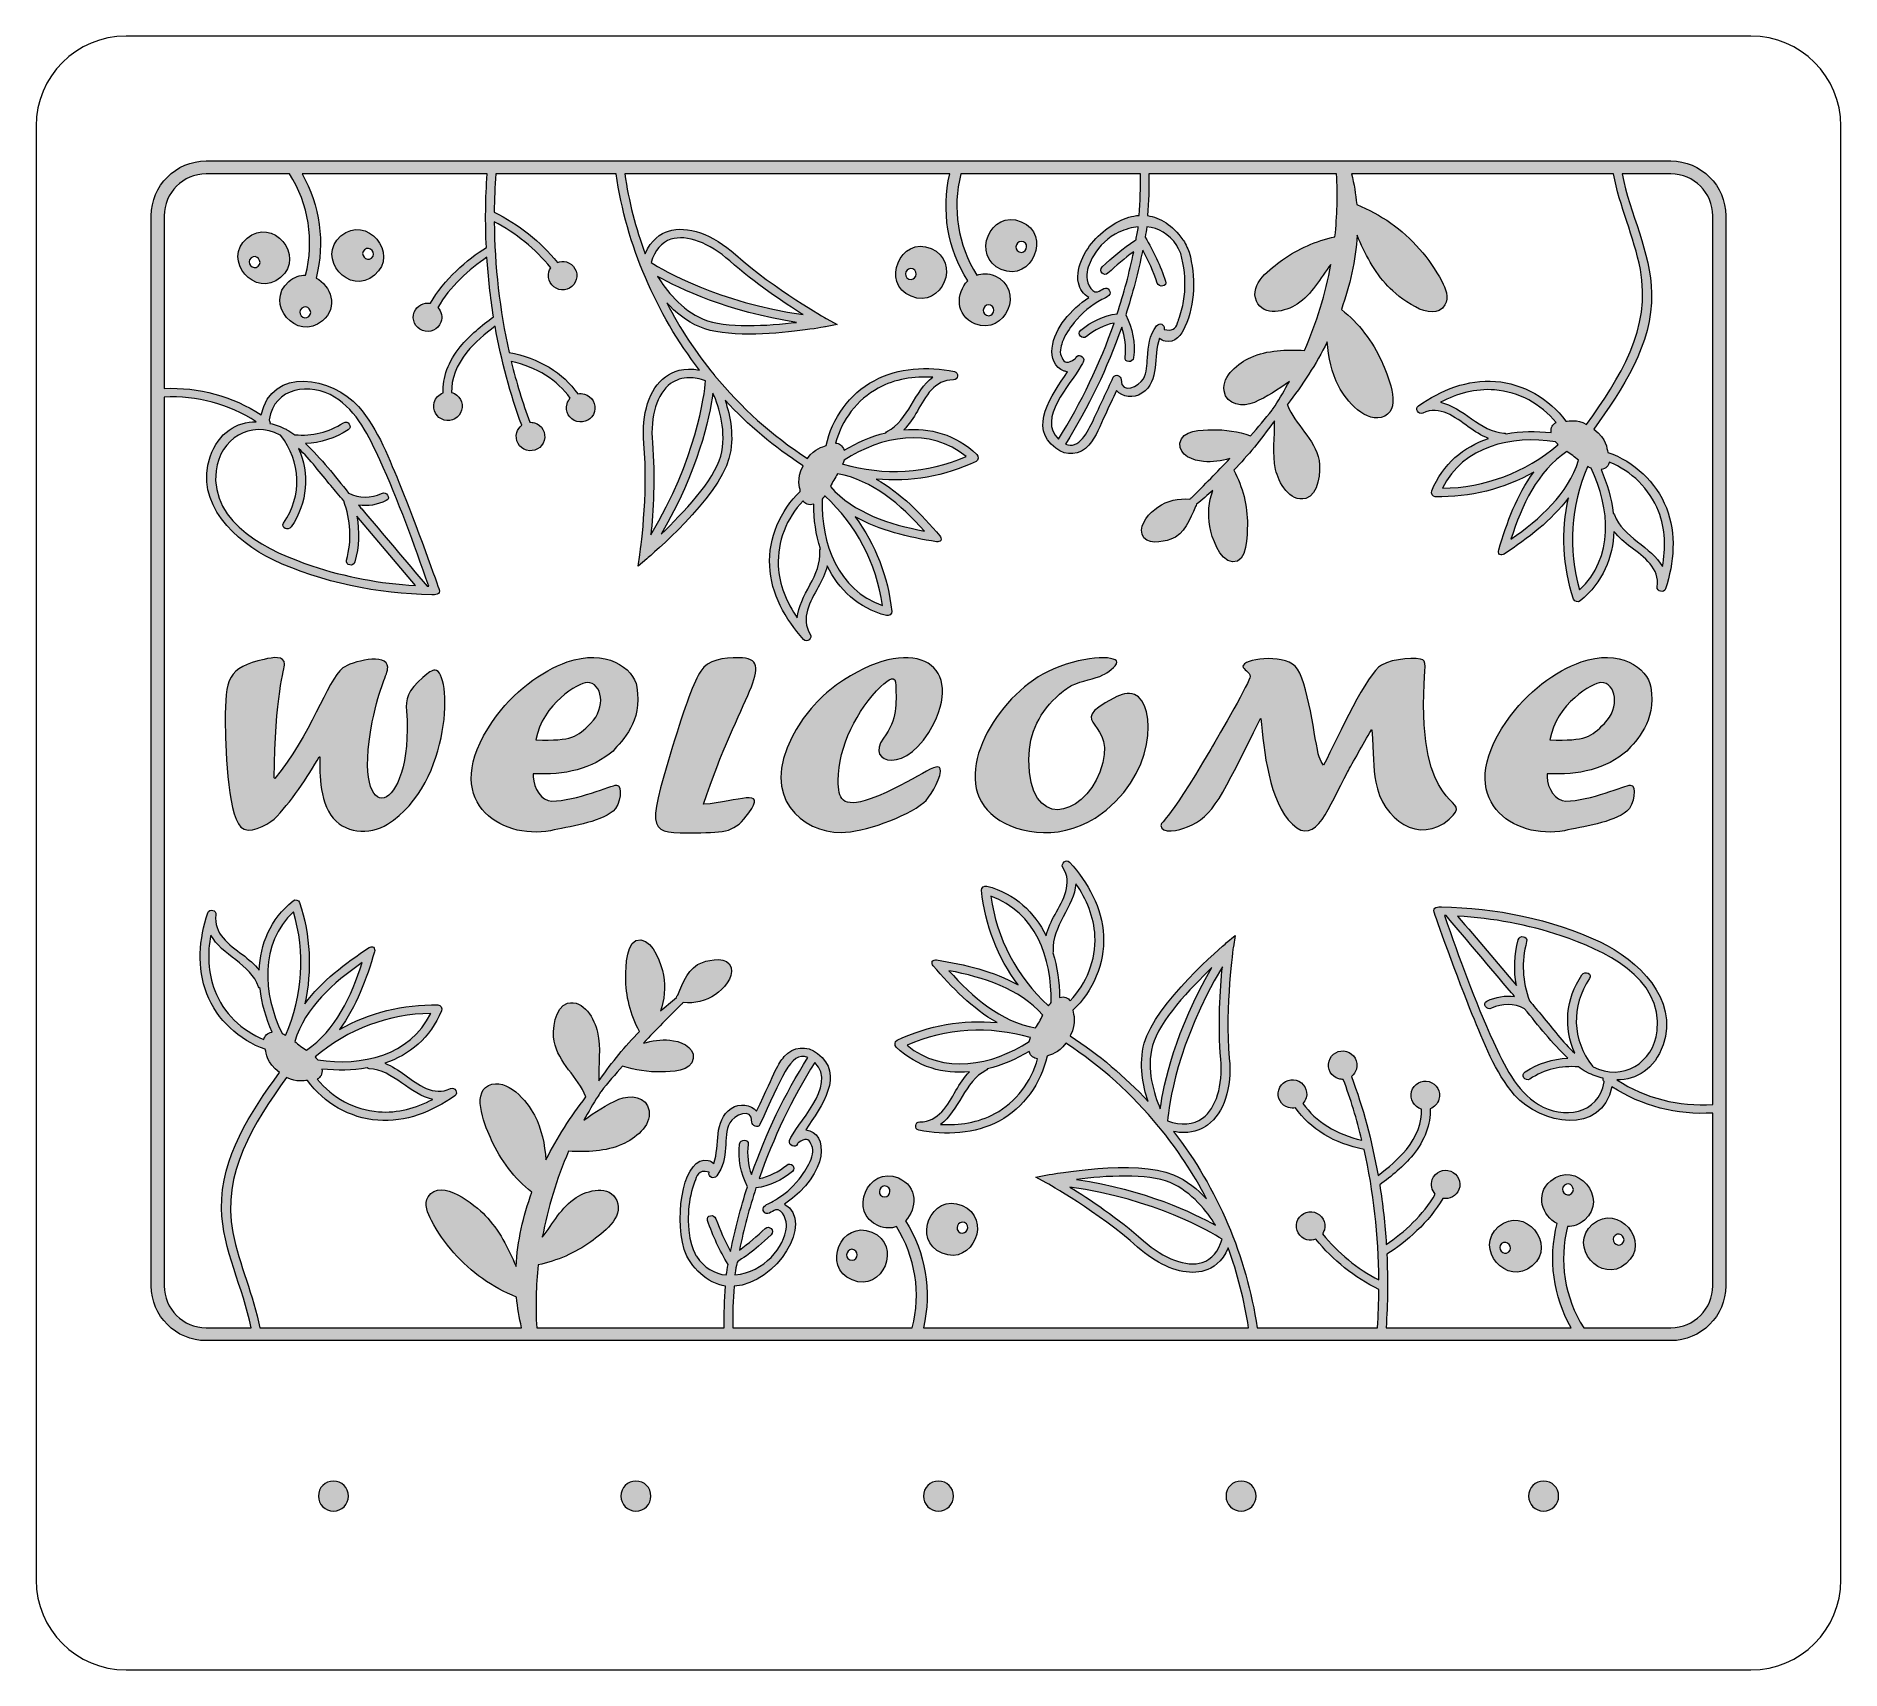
# Model space of a CAD drawing. Header units: inches. Extents: x 1.58 to 7.42, y -15.14 to -9.86.
import ezdxf

# ---------------------------------------------------------------- set-up
doc = ezdxf.new("R2010")
doc.units = ezdxf.units.IN
doc.header["$MEASUREMENT"] = 0
doc.layers.add('_U+0421_U+043B_U+043E_U+0439 1', color=7, linetype='Continuous')

msp = doc.modelspace()

# ---------------------------------------------------------------- hatches: boundary and pattern name
at = {"layer": '_U+0421_U+043B_U+043E_U+0439 1', "true_color": 0xffffff}
h = msp.add_hatch(color=7, dxfattribs=at)
h.dxf.hatch_style = 2
edge = h.paths.add_edge_path()
edge.add_spline(control_points=[(6.8683, -10.2616), (6.8683, -10.2616), (2.1295, -10.2616), (2.1295, -10.2616), (2.0317, -10.2616), (1.9521, -10.3412), (1.9521, -10.439), (1.9521, -10.439), (1.9521, -13.9005), (1.9521, -13.9005), (1.9521, -13.9983), (2.0317, -14.0779), (2.1295, -14.0779), (2.1295, -14.0779), (6.8683, -14.0779), (6.8683, -14.0779), (6.9661, -14.0779), (7.0457, -13.9983), (7.0457, -13.9005), (7.0457, -13.9005), (7.0457, -10.439), (7.0457, -10.439), (7.0457, -10.3412), (6.9661, -10.2616), (6.8683, -10.2616)], knot_values=[0, 0, 0, 0, 0.013889, 0.013889, 0.013889, 0.027778, 0.027778, 0.027778, 0.041667, 0.041667, 0.041667, 0.055556, 0.055556, 0.055556, 0.069444, 0.069444, 0.069444, 0.083333, 0.083333, 0.083333, 0.097222, 0.097222, 0.097222, 0.111111, 0.111111, 0.111111, 0.111111], degree=3, periodic=0)
edge.add_line((6.8683, -10.2616), (6.8683, -10.2616))
edge = h.paths.add_edge_path()
edge.add_spline(control_points=[(5.204, -10.795), (5.1806, -10.8255), (5.1774, -10.8611), (5.175, -10.8983), (5.1736, -10.9209), (5.1729, -10.9457), (5.1618, -10.9662), (5.1489, -10.9901), (5.0898, -11.0191), (5.0901, -10.9691), (5.0901, -10.9566), (5.0707, -10.9479), (5.0645, -10.9613), (5.043, -11.0073), (5.0215, -11.0533), (5, -11.0993), (4.9827, -11.1364), (4.9527, -11.1961), (4.9094, -11.1779), (4.9845, -11.0585), (5.0454, -10.9313), (5.0915, -10.7989), (5.1029, -10.83), (5.1066, -10.8629), (5.1024, -10.8967), (5.1002, -10.9144), (5.1279, -10.9154), (5.1301, -10.8978), (5.136, -10.8499), (5.1271, -10.8026), (5.1046, -10.7599), (5.1268, -10.6912), (5.1452, -10.6211), (5.1595, -10.5499), (5.1782, -10.584), (5.194, -10.6194), (5.2067, -10.6564), (5.2124, -10.6731), (5.2395, -10.6673), (5.2338, -10.6504), (5.2167, -10.6005), (5.1949, -10.5534), (5.1673, -10.5084), (5.1693, -10.497), (5.1714, -10.4857), (5.1732, -10.4743), (5.2109, -10.4779), (5.2447, -10.4972), (5.2698, -10.5347), (5.2698, -10.5347), (5.2809, -10.5554), (5.2825, -10.5612), (5.2937, -10.6016), (5.2985, -10.6428), (5.2954, -10.6847), (5.2938, -10.7048), (5.2905, -10.7248), (5.2854, -10.7444), (5.2827, -10.7547), (5.2796, -10.765), (5.2759, -10.775), (5.2746, -10.7783), (5.2733, -10.7817), (5.2721, -10.785), (5.2676, -10.8062), (5.2532, -10.8133), (5.2291, -10.8063), (5.2325, -10.7907), (5.2137, -10.7824), (5.204, -10.795)], knot_values=[0, 0, 0, 0, 0.013889, 0.013889, 0.013889, 0.027778, 0.027778, 0.027778, 0.041667, 0.041667, 0.041667, 0.055556, 0.055556, 0.055556, 0.069444, 0.069444, 0.069444, 0.083333, 0.083333, 0.083333, 0.097222, 0.097222, 0.097222, 0.111111, 0.111111, 0.111111, 0.125, 0.125, 0.125, 0.138889, 0.138889, 0.138889, 0.152778, 0.152778, 0.152778, 0.166667, 0.166667, 0.166667, 0.180556, 0.180556, 0.180556, 0.194444, 0.194444, 0.194444, 0.208333, 0.208333, 0.208333, 0.222222, 0.222222, 0.222222, 0.236111, 0.236111, 0.236111, 0.25, 0.25, 0.25, 0.263889, 0.263889, 0.263889, 0.277778, 0.277778, 0.277778, 0.291667, 0.291667, 0.291667, 0.305556, 0.305556, 0.305556, 0.319444, 0.319444, 0.319444, 0.319444], degree=3, periodic=0)
edge.add_line((5.204, -10.795), (5.204, -10.795))
edge = h.paths.add_edge_path()
edge.add_spline(control_points=[(4.943, -10.8983), (4.9422, -10.8993), (4.9411, -10.9009), (4.9403, -10.9019), (4.9183, -10.9176), (4.9046, -10.9164), (4.8993, -10.8982), (4.8938, -10.8907), (4.8919, -10.8822), (4.8934, -10.8727), (4.894, -10.8644), (4.8967, -10.8558), (4.8995, -10.8479), (4.9078, -10.8249), (4.9225, -10.8033), (4.9377, -10.7844), (4.9626, -10.7534), (4.9933, -10.7288), (5.0275, -10.7093), (5.0351, -10.7071), (5.0425, -10.7031), (5.0495, -10.6969), (5.0613, -10.6864), (5.0476, -10.6675), (5.0337, -10.6744), (5.0271, -10.6778), (5.0203, -10.6815), (5.0135, -10.6854), (4.9897, -10.6883), (4.9765, -10.648), (4.9783, -10.629), (4.9804, -10.6078), (4.9897, -10.5864), (5.0003, -10.5682), (5.0193, -10.5357), (5.0484, -10.5081), (5.0826, -10.4922), (5.1038, -10.4824), (5.1249, -10.4765), (5.1453, -10.4745), (5.143, -10.4887), (5.1405, -10.5029), (5.1379, -10.5171), (5.1366, -10.5174), (5.1352, -10.518), (5.1338, -10.519), (5.0962, -10.5446), (5.061, -10.5729), (5.0283, -10.6046), (5.0155, -10.617), (5.0343, -10.6374), (5.0471, -10.625), (5.0733, -10.5997), (5.101, -10.5764), (5.1305, -10.5551), (5.1165, -10.623), (5.0986, -10.69), (5.0771, -10.7558), (5.033, -10.7623), (4.9931, -10.7807), (4.959, -10.8094), (4.9453, -10.8208), (4.9641, -10.8412), (4.9778, -10.8297), (5.0041, -10.8076), (5.034, -10.7932), (5.067, -10.7858), (5.0214, -10.9173), (4.961, -11.0435), (4.8867, -11.1619), (4.8183, -11.094), (4.9234, -10.9887), (4.9607, -10.9237), (4.964, -10.9193), (4.9666, -10.9144), (4.9683, -10.9089), (4.9731, -10.8942), (4.9494, -10.8826), (4.943, -10.8983)], knot_values=[0, 0, 0, 0, 0.013889, 0.013889, 0.013889, 0.027778, 0.027778, 0.027778, 0.041667, 0.041667, 0.041667, 0.055556, 0.055556, 0.055556, 0.069444, 0.069444, 0.069444, 0.083333, 0.083333, 0.083333, 0.097222, 0.097222, 0.097222, 0.111111, 0.111111, 0.111111, 0.125, 0.125, 0.125, 0.138889, 0.138889, 0.138889, 0.152778, 0.152778, 0.152778, 0.166667, 0.166667, 0.166667, 0.180556, 0.180556, 0.180556, 0.194444, 0.194444, 0.194444, 0.208333, 0.208333, 0.208333, 0.222222, 0.222222, 0.222222, 0.236111, 0.236111, 0.236111, 0.25, 0.25, 0.25, 0.263889, 0.263889, 0.263889, 0.277778, 0.277778, 0.277778, 0.291667, 0.291667, 0.291667, 0.305556, 0.305556, 0.305556, 0.319444, 0.319444, 0.319444, 0.333333, 0.333333, 0.333333, 0.347222, 0.347222, 0.347222, 0.361111, 0.361111, 0.361111, 0.361111], degree=3, periodic=0)
edge.add_line((4.943, -10.8983), (4.943, -10.8983))
edge = h.paths.add_edge_path()
edge.add_spline(control_points=[(3.7815, -13.5448), (3.8245, -13.4889), (3.7995, -13.4184), (3.8237, -13.3736), (3.8367, -13.3497), (3.8957, -13.3207), (3.8955, -13.3706), (3.8954, -13.3832), (3.9149, -13.3919), (3.9211, -13.3785), (3.9893, -13.2352), (4.019, -13.1379), (4.0762, -13.1618), (4.0011, -13.2812), (3.9402, -13.4084), (3.894, -13.5409), (3.8826, -13.5097), (3.879, -13.4768), (3.8831, -13.4431), (3.8853, -13.4254), (3.8576, -13.4244), (3.8555, -13.442), (3.8495, -13.4898), (3.8585, -13.5372), (3.881, -13.5798), (3.8587, -13.6486), (3.8404, -13.7187), (3.8261, -13.7898), (3.8074, -13.7557), (3.7915, -13.7203), (3.7789, -13.6834), (3.7731, -13.6666), (3.746, -13.6725), (3.7518, -13.6893), (3.7689, -13.7392), (3.7907, -13.7864), (3.8182, -13.8314), (3.8162, -13.8427), (3.8142, -13.8541), (3.8124, -13.8655), (3.7747, -13.8619), (3.7409, -13.8426), (3.7158, -13.805), (3.7154, -13.8036), (3.6827, -13.7549), (3.6902, -13.6551), (3.6926, -13.6226), (3.7002, -13.5902), (3.7097, -13.5648), (3.7171, -13.5452), (3.7194, -13.5228), (3.7565, -13.5334), (3.7531, -13.5491), (3.7718, -13.5574), (3.7815, -13.5448)], knot_values=[0, 0, 0, 0, 0.013889, 0.013889, 0.013889, 0.027778, 0.027778, 0.027778, 0.041667, 0.041667, 0.041667, 0.055556, 0.055556, 0.055556, 0.069444, 0.069444, 0.069444, 0.083333, 0.083333, 0.083333, 0.097222, 0.097222, 0.097222, 0.111111, 0.111111, 0.111111, 0.125, 0.125, 0.125, 0.138889, 0.138889, 0.138889, 0.152778, 0.152778, 0.152778, 0.166667, 0.166667, 0.166667, 0.180556, 0.180556, 0.180556, 0.194444, 0.194444, 0.194444, 0.208333, 0.208333, 0.208333, 0.222222, 0.222222, 0.222222, 0.236111, 0.236111, 0.236111, 0.25, 0.25, 0.25, 0.25], degree=3, periodic=0)
edge.add_line((3.7815, -13.5448), (3.7815, -13.5448))
edge = h.paths.add_edge_path()
edge.add_spline(control_points=[(4.0426, -13.4415), (4.0433, -13.4404), (4.0445, -13.4389), (4.0452, -13.4379), (4.0672, -13.4222), (4.0809, -13.4234), (4.0863, -13.4415), (4.1071, -13.4705), (4.0705, -13.5272), (4.0479, -13.5554), (3.9971, -13.6186), (3.9504, -13.6301), (3.9361, -13.6428), (3.9243, -13.6533), (3.9379, -13.6723), (3.9518, -13.6653), (3.9585, -13.662), (3.9653, -13.6583), (3.9721, -13.6543), (3.9959, -13.6515), (4.0091, -13.6917), (4.0073, -13.7108), (4.001, -13.7748), (3.9359, -13.8558), (3.8403, -13.8653), (3.8525, -13.7887), (3.833, -13.8555), (3.9572, -13.7351), (3.97, -13.7227), (3.9513, -13.7023), (3.9385, -13.7148), (3.9123, -13.7401), (3.8845, -13.7634), (3.8551, -13.7847), (3.8691, -13.7167), (3.8869, -13.6497), (3.9084, -13.584), (3.9525, -13.5774), (3.9924, -13.5591), (4.0266, -13.5304), (4.0403, -13.5189), (4.0214, -13.4986), (4.0078, -13.51), (3.9814, -13.5322), (3.9515, -13.5466), (3.9186, -13.5539), (3.9642, -13.4224), (4.0246, -13.2962), (4.0988, -13.1779), (4.1754, -13.2538), (4.0335, -13.3805), (4.0172, -13.4309), (4.0125, -13.4456), (4.0362, -13.4571), (4.0426, -13.4415)], knot_values=[0, 0, 0, 0, 0.013889, 0.013889, 0.013889, 0.027778, 0.027778, 0.027778, 0.041667, 0.041667, 0.041667, 0.055556, 0.055556, 0.055556, 0.069444, 0.069444, 0.069444, 0.083333, 0.083333, 0.083333, 0.097222, 0.097222, 0.097222, 0.111111, 0.111111, 0.111111, 0.125, 0.125, 0.125, 0.138889, 0.138889, 0.138889, 0.152778, 0.152778, 0.152778, 0.166667, 0.166667, 0.166667, 0.180556, 0.180556, 0.180556, 0.194444, 0.194444, 0.194444, 0.208333, 0.208333, 0.208333, 0.222222, 0.222222, 0.222222, 0.236111, 0.236111, 0.236111, 0.25, 0.25, 0.25, 0.25], degree=3, periodic=0)
edge.add_line((4.0426, -13.4415), (4.0426, -13.4415))
edge = h.paths.add_edge_path()
edge.add_spline(control_points=[(6.8683, -14.0362), (6.8683, -14.0362), (6.5862, -14.0362), (6.5862, -14.0362), (6.5242, -13.9389), (6.5056, -13.8203), (6.5341, -13.7086), (6.552, -13.7092), (6.5708, -13.7033), (6.5884, -13.6883), (6.6705, -13.6182), (6.5617, -13.4906), (6.4795, -13.5608), (6.4268, -13.6058), (6.453, -13.6746), (6.5002, -13.6994), (6.4711, -13.8145), (6.4876, -13.9337), (6.5455, -14.0362), (6.5455, -14.0362), (5.9469, -14.0362), (5.9469, -14.0362), (5.9523, -13.9572), (5.9531, -13.8777), (5.9493, -13.7986), (6.0109, -13.7597), (6.0878, -13.6939), (6.1301, -13.6176), (6.1519, -13.6223), (6.1745, -13.6106), (6.1827, -13.5891), (6.1917, -13.5654), (6.1798, -13.5387), (6.156, -13.5297), (6.1323, -13.5206), (6.1056, -13.5325), (6.0965, -13.5563), (6.0901, -13.5732), (6.0944, -13.5915), (6.106, -13.6039), (6.069, -13.6705), (6.0036, -13.729), (5.9475, -13.7667), (5.9434, -13.7018), (5.9364, -13.6374), (5.9263, -13.5741), (5.9646, -13.5454), (6.0031, -13.5152), (6.0341, -13.477), (6.0721, -13.43), (6.0915, -13.3772), (6.0895, -13.3277), (6.1029, -13.3228), (6.114, -13.3119), (6.1181, -13.297), (6.1251, -13.2725), (6.1108, -13.2471), (6.0863, -13.2401), (6.0619, -13.2332), (6.0364, -13.2474), (6.0295, -13.2719), (6.0225, -13.2964), (6.0368, -13.3219), (6.0613, -13.3288), (6.0614, -13.3289), (6.0616, -13.3289), (6.0617, -13.3289), (6.0634, -13.3717), (6.0462, -13.4178), (6.0125, -13.4595), (5.9866, -13.4915), (5.954, -13.5182), (5.9209, -13.5433), (5.9012, -13.4318), (5.8725, -13.3239), (5.8347, -13.2231), (5.8423, -13.2173), (5.8482, -13.2092), (5.851, -13.1994), (5.8579, -13.1749), (5.8436, -13.1494), (5.8191, -13.1425), (5.7947, -13.1355), (5.7692, -13.1498), (5.7623, -13.1743), (5.7553, -13.1988), (5.7696, -13.2242), (5.7941, -13.2312), (5.799, -13.2325), (5.8038, -13.2329), (5.8086, -13.2327), (5.8323, -13.2957), (5.8524, -13.3616), (5.8689, -13.4294), (5.7871, -13.4115), (5.7186, -13.369), (5.678, -13.3105), (5.6826, -13.3054), (5.6864, -13.2993), (5.6884, -13.2922), (5.6953, -13.2677), (5.681, -13.2422), (5.6565, -13.2353), (5.6321, -13.2284), (5.6066, -13.2426), (5.5997, -13.2671), (5.5927, -13.2916), (5.607, -13.3171), (5.6315, -13.324), (5.639, -13.3261), (5.6467, -13.326), (5.6538, -13.3245), (5.7004, -13.3927), (5.7806, -13.4413), (5.8757, -13.4591), (5.9064, -13.595), (5.9227, -13.7381), (5.9238, -13.8817), (5.8536, -13.8451), (5.791, -13.794), (5.7411, -13.7324), (5.7437, -13.7285), (5.7459, -13.7244), (5.7472, -13.7197), (5.7541, -13.6952), (5.7399, -13.6697), (5.7154, -13.6628), (5.6909, -13.6559), (5.6654, -13.6701), (5.6585, -13.6946), (5.6516, -13.7191), (5.6658, -13.7445), (5.6903, -13.7515), (5.7004, -13.7543), (5.7105, -13.7534), (5.7196, -13.7499), (5.7748, -13.8181), (5.845, -13.874), (5.9238, -13.9128), (5.9235, -13.954), (5.9219, -13.9952), (5.919, -14.0362), (5.919, -14.0362), (5.5297, -14.0362), (5.5297, -14.0362), (5.4958, -13.8046), (5.4012, -13.5853), (5.2595, -13.4013), (5.2715, -13.4038), (5.2827, -13.4049), (5.293, -13.4049), (5.3272, -13.4049), (5.3524, -13.3931), (5.3696, -13.3804), (5.4222, -13.3416), (5.4484, -13.2609), (5.4398, -13.1645), (5.4247, -12.9954), (5.4526, -12.8058), (5.4528, -12.8039), (5.4528, -12.8039), (5.4583, -12.7675), (5.4583, -12.7675), (5.4583, -12.7675), (5.4301, -12.7913), (5.4301, -12.7913), (5.4207, -12.7992), (5.1989, -12.9879), (5.1645, -13.1161), (5.1461, -13.1844), (5.1598, -13.2533), (5.1773, -13.3042), (5.1026, -13.2239), (5.018, -13.1524), (4.925, -13.0921), (4.9477, -13.0469), (4.9346, -13.0235), (4.9337, -13.0092), (4.9989, -12.9471), (5.037, -12.8585), (5.0327, -12.768), (5.0283, -12.6774), (4.9829, -12.5963), (4.9232, -12.5303), (4.9127, -12.5187), (4.8929, -12.5339), (4.9015, -12.5471), (4.9345, -12.5981), (4.9013, -12.6529), (4.876, -12.699), (4.8637, -12.7214), (4.8527, -12.744), (4.8468, -12.768), (4.8096, -12.6924), (4.7474, -12.6321), (4.6552, -12.6074), (4.6471, -12.6052), (4.6371, -12.6121), (4.638, -12.621), (4.6495, -12.7327), (4.6906, -12.8383), (4.7566, -12.9272), (4.6773, -12.8825), (4.5836, -12.8609), (4.4927, -12.846), (4.4879, -12.8452), (4.4822, -12.8472), (4.4786, -12.8508), (4.4774, -12.8557), (4.4786, -12.8616), (4.4818, -12.8653), (4.5418, -12.9353), (4.6088, -13.0042), (4.6882, -13.0488), (4.578, -13.0385), (4.4663, -13.0581), (4.3649, -13.1063), (4.3568, -13.1101), (4.3561, -13.1223), (4.3622, -13.1281), (4.4311, -13.1941), (4.5149, -13.216), (4.5989, -13.2085), (4.5815, -13.226), (4.5678, -13.2471), (4.555, -13.2692), (4.5288, -13.3148), (4.4992, -13.3716), (4.4385, -13.3699), (4.4228, -13.3694), (4.42, -13.3942), (4.4353, -13.3971), (4.5227, -13.414), (4.6156, -13.4107), (4.6953, -13.3674), (4.775, -13.3241), (4.8309, -13.2455), (4.8502, -13.1576), (4.862, -13.1514), (4.8859, -13.1502), (4.9107, -13.1158), (5.0249, -13.1897), (5.1258, -13.2809), (5.2111, -13.3847), (5.2111, -13.3847), (5.2111, -13.3854), (5.2111, -13.3854), (5.2111, -13.3854), (5.212, -13.3858), (5.212, -13.3858), (5.2713, -13.4581), (5.323, -13.5365), (5.3661, -13.6194), (5.3381, -13.589), (5.3025, -13.5597), (5.2591, -13.5412), (5.1377, -13.4894), (4.8636, -13.5396), (4.852, -13.5418), (4.852, -13.5418), (4.8141, -13.5488), (4.8141, -13.5488), (4.8141, -13.5488), (4.8477, -13.5676), (4.8477, -13.5676), (4.8494, -13.5685), (5.0163, -13.662), (5.1431, -13.7752), (5.2021, -13.8279), (5.267, -13.8571), (5.3214, -13.8571), (5.3352, -13.8571), (5.3483, -13.8552), (5.3605, -13.8514), (5.3854, -13.8434), (5.4167, -13.824), (5.4358, -13.7775), (5.4663, -13.861), (5.4885, -13.9477), (5.5018, -14.0362), (5.5018, -14.0362), (4.4503, -14.0362), (4.4503, -14.0362), (4.4778, -13.9171), (4.4575, -13.7939), (4.3922, -13.6899), (4.4295, -13.6518), (4.4333, -13.5783), (4.3692, -13.5517), (4.2694, -13.5102), (4.2052, -13.6651), (4.3049, -13.7065), (4.3262, -13.7154), (4.3459, -13.7152), (4.3628, -13.7091), (4.4241, -13.8064), (4.443, -13.9247), (4.4142, -14.0362), (4.4142, -14.0362), (3.8336, -14.0362), (3.8336, -14.0362), (3.8326, -13.9914), (3.834, -13.9467), (3.8379, -13.902), (3.9747, -13.8928), (4.0993, -13.6934), (4.0005, -13.6365), (4.1488, -13.5347), (4.1424, -13.4045), (4.0694, -13.396), (4.1203, -13.3183), (4.1975, -13.2175), (4.1074, -13.1485), (4.0728, -13.122), (4.0289, -13.1263), (4, -13.1589), (3.9775, -13.1843), (3.9747, -13.1986), (3.9106, -13.336), (3.8918, -13.3139), (3.8558, -13.3083), (3.8286, -13.3266), (3.7688, -13.3669), (3.7936, -13.4458), (3.7719, -13.5045), (3.767, -13.5001), (3.7607, -13.4967), (3.7533, -13.4949), (3.6779, -13.4766), (3.6426, -13.6622), (3.6756, -13.7832), (3.6977, -13.8413), (3.7496, -13.893), (3.8103, -13.9013), (3.8064, -13.9462), (3.805, -13.9912), (3.806, -14.0362), (3.806, -14.0362), (3.199, -14.0362), (3.199, -14.0362), (3.195, -13.9682), (3.1967, -13.9002), (3.2041, -13.8328), (3.2651, -13.8194), (3.323, -13.7947), (3.3742, -13.758), (3.4119, -13.731), (3.4822, -13.6802), (3.4579, -13.6248), (3.4353, -13.5731), (3.3629, -13.5908), (3.3266, -13.6147), (3.2781, -13.6467), (3.2519, -13.6989), (3.2171, -13.7436), (3.2347, -13.6479), (3.2635, -13.5544), (3.3024, -13.4653), (3.3614, -13.4675), (3.422, -13.4672), (3.4766, -13.4424), (3.5161, -13.4244), (3.5697, -13.3848), (3.5625, -13.3346), (3.5556, -13.287), (3.5009, -13.2816), (3.4646, -13.2972), (3.4253, -13.3141), (3.3875, -13.3386), (3.3515, -13.3648), (3.366, -13.3382), (3.3815, -13.312), (3.3979, -13.2865), (3.4016, -13.2811), (3.4063, -13.2735), (3.4071, -13.2722), (3.4297, -13.244), (3.453, -13.2165), (3.4768, -13.1895), (3.5173, -13.2027), (3.5592, -13.2096), (3.602, -13.2085), (3.6331, -13.2078), (3.7008, -13.2079), (3.7055, -13.1651), (3.71, -13.1243), (3.6609, -13.1088), (3.6292, -13.1059), (3.6004, -13.1033), (3.5719, -13.108), (3.5441, -13.1156), (3.5854, -13.0717), (3.6269, -13.0297), (3.6673, -12.9894), (3.6686, -12.9886), (3.6698, -12.9874), (3.6708, -12.9859), (3.6715, -12.9851), (3.6723, -12.9843), (3.6731, -12.9836), (3.7096, -12.9881), (3.7465, -12.9797), (3.7772, -12.9584), (3.8023, -12.941), (3.8373, -12.9049), (3.828, -12.8709), (3.8177, -12.8334), (3.7619, -12.8451), (3.7351, -12.8542), (3.6906, -12.8694), (3.6729, -12.9194), (3.6552, -12.9603), (3.6532, -12.9624), (3.6519, -12.9651), (3.6515, -12.968), (3.6336, -12.9824), (3.6161, -12.9971), (3.599, -13.0124), (3.6127, -12.9754), (3.6162, -12.9351), (3.6089, -12.8957), (3.6024, -12.8608), (3.5788, -12.7864), (3.5354, -12.7812), (3.4872, -12.7754), (3.4877, -12.8716), (3.4874, -12.9013), (3.4866, -12.9631), (3.5024, -13.0232), (3.5311, -13.0777), (3.485, -13.1257), (3.4426, -13.1773), (3.4045, -13.2318), (3.403, -13.2336), (3.4016, -13.2354), (3.4001, -13.2372), (3.3973, -13.1847), (3.4079, -13.1316), (3.396, -13.0797), (3.3867, -13.0394), (3.3507, -12.9721), (3.2987, -12.9863), (3.257, -12.9977), (3.2488, -13.0751), (3.2554, -13.1096), (3.2687, -13.1797), (3.3331, -13.2242), (3.358, -13.2891), (3.358, -13.2893), (3.3581, -13.2894), (3.3582, -13.2896), (3.3093, -13.3535), (3.2651, -13.4208), (3.2288, -13.4931), (3.2249, -13.4431), (3.2155, -13.3939), (3.1919, -13.3488), (3.1686, -13.3044), (3.1026, -13.2239), (3.0429, -13.2528), (2.9862, -13.2802), (3.0354, -13.3907), (3.0526, -13.429), (3.0824, -13.4952), (3.1271, -13.5528), (3.1832, -13.5981), (3.155, -13.6754), (3.1368, -13.7564), (3.1323, -13.838), (3.1075, -13.778), (3.0775, -13.7204), (3.0325, -13.6728), (3.001, -13.6395), (2.8891, -13.5475), (2.8482, -13.6123), (2.8329, -13.6364), (2.847, -13.6665), (2.8586, -13.6889), (2.8782, -13.7265), (2.9025, -13.7615), (2.9305, -13.7934), (2.9862, -13.8567), (3.0558, -13.9057), (3.1338, -13.9375), (3.1367, -13.9706), (3.1422, -14.0035), (3.1503, -14.0362), (3.1503, -14.0362), (2.303, -14.0362), (2.303, -14.0362), (2.2835, -13.9324), (2.2366, -13.8334), (2.2161, -13.7276), (2.1792, -13.5366), (2.2833, -13.3744), (2.39, -13.2261), (2.4239, -13.2439), (2.4449, -13.2361), (2.4576, -13.2368), (2.511, -13.3093), (2.5942, -13.3581), (2.6846, -13.3651), (2.775, -13.3721), (2.8612, -13.3371), (2.934, -13.2861), (2.9469, -13.2771), (2.9342, -13.2556), (2.92, -13.2624), (2.8654, -13.2888), (2.8151, -13.2491), (2.7725, -13.2182), (2.7519, -13.2032), (2.7307, -13.1895), (2.7077, -13.1807), (2.7874, -13.1532), (2.855, -13.099), (2.8909, -13.0106), (2.8941, -13.0028), (2.8885, -12.992), (2.8795, -12.9918), (2.7673, -12.9893), (2.6574, -13.017), (2.561, -13.0714), (2.6152, -12.9982), (2.6482, -12.908), (2.6744, -12.8196), (2.6758, -12.8149), (2.6745, -12.809), (2.6714, -12.805), (2.6666, -12.8032), (2.6606, -12.8037), (2.6566, -12.8064), (2.5797, -12.8572), (2.503, -12.9151), (2.4488, -12.9884), (2.4728, -12.8802), (2.4672, -12.7671), (2.432, -12.6604), (2.4292, -12.6519), (2.4172, -12.6497), (2.4108, -12.655), (2.3367, -12.7152), (2.3045, -12.7956), (2.3015, -12.8799), (2.2863, -12.8604), (2.267, -12.8442), (2.2467, -12.8288), (2.2047, -12.7971), (2.152, -12.7606), (2.1614, -12.7006), (2.1638, -12.6851), (2.1395, -12.6793), (2.1347, -12.6941), (2.1071, -12.7787), (2.0988, -12.8713), (2.1318, -12.9558), (2.1649, -13.0402), (2.2359, -13.1055), (2.3207, -13.1355), (2.3259, -13.1494), (2.3232, -13.1775), (2.3667, -13.211), (2.2736, -13.3402), (2.1765, -13.4844), (2.1796, -13.6497), (2.1822, -13.7845), (2.2503, -13.9069), (2.275, -14.0362), (2.275, -14.0362), (2.1295, -14.0362), (2.1295, -14.0362), (2.0547, -14.0362), (1.9938, -13.9753), (1.9938, -13.9005), (1.9938, -13.9005), (1.9938, -11.0253), (1.9938, -11.0253), (2.1, -11.0207), (2.2026, -11.0478), (2.2919, -11.1052), (2.2285, -11.1054), (2.17, -11.1397), (2.1426, -11.2184), (2.0909, -11.3672), (2.2245, -11.4943), (2.346, -11.5518), (2.5053, -11.6271), (2.6842, -11.6612), (2.8597, -11.6654), (2.8689, -11.665), (2.8892, -11.6644), (2.8833, -11.6476), (2.883, -11.647), (2.8035, -11.4228), (2.7598, -11.3173), (2.7233, -11.229), (2.6865, -11.1293), (2.6226, -11.0564), (2.5385, -10.9604), (2.3401, -10.9244), (2.3081, -11.0831), (2.2137, -11.0224), (2.1063, -10.9928), (1.9938, -10.9975), (1.9938, -10.9975), (1.9938, -10.439), (1.9938, -10.439), (1.9938, -10.3642), (2.0547, -10.3033), (2.1295, -10.3033), (2.1295, -10.3033), (2.3992, -10.3033), (2.3992, -10.3033), (2.4614, -10.4006), (2.48, -10.5194), (2.4514, -10.6311), (2.4335, -10.6305), (2.4147, -10.6364), (2.3971, -10.6515), (2.3151, -10.7215), (2.4238, -10.8491), (2.506, -10.779), (2.5588, -10.7339), (2.5326, -10.6652), (2.4854, -10.6404), (2.5145, -10.5252), (2.4979, -10.4059), (2.4399, -10.3033), (2.4399, -10.3033), (3.0387, -10.3033), (3.0387, -10.3033), (3.0333, -10.3824), (3.0324, -10.462), (3.0362, -10.5412), (2.9746, -10.58), (2.8978, -10.6459), (2.8554, -10.7221), (2.8336, -10.7175), (2.8111, -10.7291), (2.8029, -10.7506), (2.7938, -10.7744), (2.8057, -10.801), (2.8295, -10.8101), (2.8533, -10.8192), (2.8799, -10.8073), (2.889, -10.7835), (2.8955, -10.7666), (2.8911, -10.7483), (2.8796, -10.7358), (2.9165, -10.6693), (2.982, -10.6107), (3.0381, -10.5731), (3.0422, -10.6379), (3.0492, -10.7024), (3.0593, -10.7657), (3.021, -10.7943), (2.9825, -10.8245), (2.9515, -10.8628), (2.9135, -10.9098), (2.8941, -10.9625), (2.8961, -11.012), (2.8826, -11.0169), (2.8716, -11.0279), (2.8674, -11.0428), (2.8605, -11.0672), (2.8747, -11.0927), (2.8992, -11.0996), (2.9237, -11.1066), (2.9492, -11.0923), (2.9561, -11.0678), (2.963, -11.0433), (2.9488, -11.0179), (2.9243, -11.0109), (2.9241, -11.0109), (2.924, -11.0109), (2.9238, -11.0109), (2.9221, -10.9681), (2.9394, -10.9219), (2.9731, -10.8803), (2.999, -10.8482), (3.0316, -10.8215), (3.0646, -10.7964), (3.0843, -10.908), (3.1131, -11.0159), (3.1508, -11.1166), (3.1433, -11.1224), (3.1374, -11.1305), (3.1346, -11.1404), (3.1277, -11.1649), (3.1419, -11.1904), (3.1664, -11.1973), (3.1909, -11.2042), (3.2164, -11.19), (3.2233, -11.1655), (3.2302, -11.141), (3.216, -11.1155), (3.1915, -11.1086), (3.1866, -11.1072), (3.1817, -11.1069), (3.1769, -11.1071), (3.1533, -11.0441), (3.1332, -10.9782), (3.1167, -10.9104), (3.1985, -10.9283), (3.2669, -10.9708), (3.3076, -11.0292), (3.3029, -11.0344), (3.2992, -11.0404), (3.2972, -11.0476), (3.2903, -11.0721), (3.3045, -11.0975), (3.329, -11.1044), (3.3535, -11.1114), (3.379, -11.0971), (3.3859, -11.0726), (3.3928, -11.0482), (3.3786, -11.0227), (3.3541, -11.0158), (3.3465, -11.0136), (3.3389, -11.0137), (3.3317, -11.0153), (3.2851, -10.947), (3.205, -10.8985), (3.1099, -10.8807), (3.0792, -10.7447), (3.0628, -10.6016), (3.0617, -10.458), (3.132, -10.4947), (3.1946, -10.5458), (3.2444, -10.6074), (3.2419, -10.6112), (3.2397, -10.6154), (3.2384, -10.6201), (3.2314, -10.6446), (3.2457, -10.67), (3.2702, -10.677), (3.2947, -10.6839), (3.3201, -10.6697), (3.327, -10.6452), (3.334, -10.6207), (3.3197, -10.5952), (3.2952, -10.5883), (3.2852, -10.5854), (3.275, -10.5863), (3.266, -10.5899), (3.2108, -10.5217), (3.1405, -10.4657), (3.0617, -10.427), (3.062, -10.3857), (3.0637, -10.3444), (3.0666, -10.3033), (3.0666, -10.3033), (3.4558, -10.3033), (3.4558, -10.3033), (3.4897, -10.535), (3.5843, -10.7544), (3.7261, -10.9385), (3.6745, -10.9278), (3.6384, -10.9428), (3.6159, -10.9594), (3.5634, -10.9982), (3.5371, -11.0788), (3.5458, -11.1752), (3.5609, -11.3444), (3.533, -11.5339), (3.5327, -11.5358), (3.5327, -11.5358), (3.5273, -11.5723), (3.5273, -11.5723), (3.5273, -11.5723), (3.5554, -11.5485), (3.5554, -11.5485), (3.5648, -11.5405), (3.7867, -11.3519), (3.8211, -11.2237), (3.8395, -11.1553), (3.8258, -11.0864), (3.8083, -11.0356), (3.883, -11.1159), (3.9675, -11.1874), (4.0606, -11.2476), (4.0379, -11.2928), (4.051, -11.3162), (4.0519, -11.3305), (3.9867, -11.3926), (3.9485, -11.4812), (3.9529, -11.5718), (3.9572, -11.6624), (4.0026, -11.7435), (4.0624, -11.8095), (4.0729, -11.821), (4.0926, -11.8058), (4.0841, -11.7926), (4.0511, -11.7417), (4.0842, -11.6869), (4.1096, -11.6408), (4.1219, -11.6184), (4.1328, -11.5957), (4.1387, -11.5718), (4.1759, -11.6474), (4.2382, -11.7077), (4.3303, -11.7324), (4.3384, -11.7346), (4.3485, -11.7276), (4.3475, -11.7187), (4.3361, -11.6071), (4.2949, -11.5015), (4.2289, -11.4126), (4.3083, -11.4573), (4.402, -11.4788), (4.4928, -11.4938), (4.4977, -11.4945), (4.5034, -11.4926), (4.507, -11.489), (4.5082, -11.484), (4.5069, -11.4782), (4.5037, -11.4744), (4.4438, -11.4045), (4.3768, -11.3356), (4.2974, -11.2909), (4.4076, -11.3012), (4.5192, -11.2816), (4.6206, -11.2335), (4.6287, -11.2296), (4.6294, -11.2175), (4.6234, -11.2117), (4.5545, -11.1457), (4.4706, -11.1238), (4.3866, -11.1313), (4.4041, -11.1138), (4.4178, -11.0927), (4.4305, -11.0705), (4.4568, -11.0249), (4.4864, -10.9681), (4.5471, -10.9699), (4.5628, -10.9704), (4.5656, -10.9456), (4.5502, -10.9426), (4.4628, -10.9258), (4.3699, -10.9291), (4.2903, -10.9724), (4.2106, -11.0156), (4.1546, -11.0942), (4.1354, -11.1822), (4.1236, -11.1883), (4.0997, -11.1895), (4.0748, -11.2239), (3.9607, -11.15), (3.8597, -11.0588), (3.7745, -10.9551), (3.7745, -10.9551), (3.7745, -10.9544), (3.7745, -10.9544), (3.7745, -10.9544), (3.7736, -10.954), (3.7736, -10.954), (3.7142, -10.8817), (3.6625, -10.8033), (3.6195, -10.7204), (3.6475, -10.7508), (3.683, -10.7801), (3.7264, -10.7986), (3.7674, -10.816), (3.8258, -10.8219), (3.8857, -10.8219), (4.0031, -10.8219), (4.1259, -10.7994), (4.1336, -10.798), (4.1336, -10.798), (4.1715, -10.7909), (4.1715, -10.7909), (4.1715, -10.7909), (4.1378, -10.7722), (4.1378, -10.7722), (4.1362, -10.7713), (3.9693, -10.6777), (3.8425, -10.5645), (3.7685, -10.4985), (3.6853, -10.4694), (3.6251, -10.4884), (3.6001, -10.4963), (3.5689, -10.5157), (3.5498, -10.5623), (3.5192, -10.4787), (3.497, -10.3919), (3.4838, -10.3033), (3.4838, -10.3033), (4.5353, -10.3033), (4.5353, -10.3033), (4.5077, -10.4225), (4.528, -10.5458), (4.5934, -10.6499), (4.556, -10.688), (4.5523, -10.7615), (4.6164, -10.7881), (4.7161, -10.8296), (4.7803, -10.6747), (4.6807, -10.6333), (4.6593, -10.6244), (4.6396, -10.6246), (4.6228, -10.6307), (4.5614, -10.5333), (4.5425, -10.4148), (4.5714, -10.3033), (4.5714, -10.3033), (5.1519, -10.3033), (5.1519, -10.3033), (5.1529, -10.3482), (5.1515, -10.393), (5.1477, -10.4377), (5.1037, -10.4407), (5.0584, -10.4641), (5.0152, -10.5054), (4.9774, -10.5416), (4.9414, -10.6014), (4.9516, -10.6559), (4.9555, -10.6765), (4.9685, -10.6938), (4.9851, -10.7033), (4.9279, -10.7425), (4.8741, -10.8003), (4.8664, -10.8668), (4.863, -10.8962), (4.8754, -10.9308), (4.9056, -10.9413), (4.9092, -10.9425), (4.9127, -10.9433), (4.9162, -10.9437), (4.8653, -11.0215), (4.7881, -11.1222), (4.8782, -11.1912), (4.9128, -11.2178), (4.9567, -11.2135), (4.9856, -11.1808), (5.0095, -11.1538), (5.0225, -11.1163), (5.0376, -11.0839), (5.05, -11.0572), (5.0625, -11.0305), (5.075, -11.0037), (5.0938, -11.0259), (5.1297, -11.0314), (5.1569, -11.0131), (5.2167, -10.9729), (5.192, -10.894), (5.2137, -10.8352), (5.2186, -10.8397), (5.2248, -10.843), (5.2322, -10.8448), (5.2638, -10.8525), (5.2851, -10.8236), (5.2963, -10.7984), (5.3295, -10.7231), (5.3314, -10.6352), (5.3099, -10.5566), (5.3052, -10.544), (5.2948, -10.523), (5.2899, -10.5162), (5.2557, -10.4691), (5.2165, -10.444), (5.1752, -10.4384), (5.1791, -10.3935), (5.1805, -10.3484), (5.1795, -10.3033), (5.1795, -10.3033), (5.7865, -10.3033), (5.7865, -10.3033), (5.7906, -10.3714), (5.7889, -10.4395), (5.7815, -10.5069), (5.7204, -10.5204), (5.6625, -10.5451), (5.6114, -10.5818), (5.5737, -10.6088), (5.5034, -10.6596), (5.5276, -10.715), (5.5503, -10.7666), (5.6226, -10.749), (5.659, -10.725), (5.7075, -10.6931), (5.7337, -10.6408), (5.7685, -10.5961), (5.7509, -10.6918), (5.722, -10.7853), (5.6831, -10.8744), (5.6242, -10.8723), (5.5635, -10.8725), (5.5089, -10.8974), (5.4695, -10.9154), (5.4158, -10.955), (5.4231, -11.0052), (5.43, -11.0528), (5.4846, -11.0582), (5.521, -11.0426), (5.5602, -11.0257), (5.598, -11.0011), (5.634, -10.975), (5.6195, -11.0016), (5.6041, -11.0277), (5.5877, -11.0533), (5.584, -11.0586), (5.5793, -11.0663), (5.5785, -11.0675), (5.5559, -11.0957), (5.5325, -11.1233), (5.5088, -11.1503), (5.4683, -11.1371), (5.4263, -11.1301), (5.3835, -11.1312), (5.3525, -11.132), (5.2848, -11.1319), (5.2801, -11.1746), (5.2756, -11.2155), (5.3246, -11.2309), (5.3563, -11.2339), (5.3852, -11.2365), (5.4136, -11.2318), (5.4414, -11.2242), (5.4002, -11.2681), (5.3587, -11.3101), (5.3183, -11.3504), (5.317, -11.3512), (5.3158, -11.3523), (5.3148, -11.3539), (5.314, -11.3546), (5.3132, -11.3554), (5.3124, -11.3562), (5.2759, -11.3517), (5.2391, -11.3601), (5.2084, -11.3814), (5.1833, -11.3988), (5.1482, -11.4348), (5.1576, -11.4688), (5.1679, -11.5063), (5.2237, -11.4947), (5.2504, -11.4855), (5.2949, -11.4703), (5.3126, -11.4203), (5.3303, -11.3795), (5.3324, -11.3774), (5.3336, -11.3746), (5.334, -11.3717), (5.352, -11.3574), (5.3695, -11.3426), (5.3866, -11.3274), (5.3729, -11.3643), (5.3694, -11.4047), (5.3767, -11.4441), (5.3832, -11.4789), (5.4067, -11.5534), (5.4501, -11.5586), (5.4984, -11.5644), (5.4978, -11.4682), (5.4982, -11.4385), (5.499, -11.3766), (5.4832, -11.3165), (5.4544, -11.262), (5.5006, -11.2141), (5.543, -11.1625), (5.5811, -11.1079), (5.5826, -11.1062), (5.584, -11.1044), (5.5855, -11.1026), (5.5883, -11.155), (5.5777, -11.2081), (5.5896, -11.2601), (5.5988, -11.3003), (5.6348, -11.3676), (5.6869, -11.3534), (5.7285, -11.3421), (5.7367, -11.2647), (5.7302, -11.2302), (5.7168, -11.16), (5.6524, -11.1155), (5.6276, -11.0506), (5.6275, -11.0505), (5.6274, -11.0503), (5.6273, -11.0501), (5.6763, -10.9863), (5.7204, -10.919), (5.7568, -10.8467), (5.7606, -10.8967), (5.7701, -10.9459), (5.7937, -10.991), (5.817, -11.0354), (5.883, -11.1159), (5.9426, -11.087), (5.9994, -11.0596), (5.9501, -10.9491), (5.9329, -10.9108), (5.9032, -10.8446), (5.8585, -10.787), (5.8023, -10.7416), (5.8305, -10.6643), (5.8487, -10.5834), (5.8532, -10.5018), (5.878, -10.5618), (5.908, -10.6193), (5.9531, -10.667), (5.9845, -10.7002), (6.0964, -10.7923), (6.1374, -10.7275), (6.1526, -10.7034), (6.1385, -10.6733), (6.1269, -10.6509), (6.1074, -10.6132), (6.0831, -10.5782), (6.0551, -10.5464), (5.9994, -10.4831), (5.9297, -10.434), (5.8518, -10.4023), (5.8489, -10.3691), (5.8433, -10.3361), (5.8352, -10.3033), (5.8352, -10.3033), (6.6825, -10.3033), (6.6825, -10.3033), (6.702, -10.4072), (6.749, -10.5062), (6.7695, -10.6122), (6.8064, -10.8031), (6.7023, -10.9654), (6.5956, -11.1137), (6.5617, -11.0959), (6.5407, -11.1037), (6.528, -11.1029), (6.4745, -11.0305), (6.3914, -10.9816), (6.301, -10.9747), (6.2106, -10.9677), (6.1244, -11.0026), (6.0515, -11.0537), (6.0387, -11.0627), (6.0514, -11.0842), (6.0655, -11.0773), (6.1202, -11.0509), (6.1704, -11.0907), (6.213, -11.1215), (6.2337, -11.1365), (6.2548, -11.1502), (6.2779, -11.1591), (6.1982, -11.1865), (6.1306, -11.2408), (6.0946, -11.3292), (6.0915, -11.3369), (6.0971, -11.3477), (6.106, -11.3479), (6.2183, -11.3505), (6.3282, -11.3228), (6.4246, -11.2684), (6.3703, -11.3415), (6.3373, -11.4318), (6.3112, -11.5201), (6.3098, -11.5248), (6.311, -11.5307), (6.3142, -11.5347), (6.3189, -11.5366), (6.3249, -11.536), (6.329, -11.5333), (6.4059, -11.4826), (6.4826, -11.4246), (6.5368, -11.3514), (6.5128, -11.4595), (6.5184, -11.5727), (6.5535, -11.6793), (6.5563, -11.6878), (6.5683, -11.69), (6.5748, -11.6848), (6.6489, -11.6246), (6.681, -11.5441), (6.6841, -11.4599), (6.6993, -11.4793), (6.7185, -11.4955), (6.7389, -11.5109), (6.7809, -11.5427), (6.8335, -11.5792), (6.8242, -11.6392), (6.8218, -11.6547), (6.846, -11.6605), (6.8509, -11.6456), (6.8785, -11.561), (6.8868, -11.4684), (6.8537, -11.384), (6.8207, -11.2996), (6.7497, -11.2343), (6.6648, -11.2042), (6.6597, -11.1903), (6.6624, -11.1622), (6.6188, -11.1288), (6.712, -10.9996), (6.8091, -10.8554), (6.806, -10.69), (6.8034, -10.5552), (6.7352, -10.4327), (6.7105, -10.3033), (6.7105, -10.3033), (6.8683, -10.3033), (6.8683, -10.3033), (6.9431, -10.3033), (7.004, -10.3642), (7.004, -10.439), (7.004, -10.439), (7.004, -13.3138), (7.004, -13.3138), (6.8934, -13.3211), (6.7864, -13.2941), (6.6937, -13.2345), (6.757, -13.2344), (6.8155, -13.2001), (6.8429, -13.1214), (6.8947, -12.9726), (6.761, -12.8455), (6.6395, -12.788), (6.4803, -12.7126), (6.3014, -12.6786), (6.1258, -12.6744), (6.1166, -12.6747), (6.0964, -12.6753), (6.1023, -12.6922), (6.1025, -12.6928), (6.182, -12.917), (6.2257, -13.0224), (6.2623, -13.1108), (6.299, -13.2104), (6.3629, -13.2834), (6.4471, -13.3794), (6.6455, -13.4154), (6.6774, -13.2567), (6.7753, -13.3196), (6.8871, -13.349), (7.004, -13.3415), (7.004, -13.3415), (7.004, -13.9005), (7.004, -13.9005), (7.004, -13.9753), (6.9431, -14.0362), (6.8683, -14.0362)], knot_values=[0, 0, 0, 0, 0.013889, 0.013889, 0.013889, 0.027778, 0.027778, 0.027778, 0.041667, 0.041667, 0.041667, 0.055556, 0.055556, 0.055556, 0.069444, 0.069444, 0.069444, 0.083333, 0.083333, 0.083333, 0.097222, 0.097222, 0.097222, 0.111111, 0.111111, 0.111111, 0.125, 0.125, 0.125, 0.138889, 0.138889, 0.138889, 0.152778, 0.152778, 0.152778, 0.166667, 0.166667, 0.166667, 0.180556, 0.180556, 0.180556, 0.194444, 0.194444, 0.194444, 0.208333, 0.208333, 0.208333, 0.222222, 0.222222, 0.222222, 0.236111, 0.236111, 0.236111, 0.25, 0.25, 0.25, 0.263889, 0.263889, 0.263889, 0.277778, 0.277778, 0.277778, 0.291667, 0.291667, 0.291667, 0.305556, 0.305556, 0.305556, 0.319444, 0.319444, 0.319444, 0.333333, 0.333333, 0.333333, 0.347222, 0.347222, 0.347222, 0.361111, 0.361111, 0.361111, 0.375, 0.375, 0.375, 0.388889, 0.388889, 0.388889, 0.402778, 0.402778, 0.402778, 0.416667, 0.416667, 0.416667, 0.430556, 0.430556, 0.430556, 0.444444, 0.444444, 0.444444, 0.458333, 0.458333, 0.458333, 0.472222, 0.472222, 0.472222, 0.486111, 0.486111, 0.486111, 0.5, 0.5, 0.5, 0.513889, 0.513889, 0.513889, 0.527778, 0.527778, 0.527778, 0.541667, 0.541667, 0.541667, 0.555556, 0.555556, 0.555556, 0.569444, 0.569444, 0.569444, 0.583333, 0.583333, 0.583333, 0.597222, 0.597222, 0.597222, 0.611111, 0.611111, 0.611111, 0.625, 0.625, 0.625, 0.638889, 0.638889, 0.638889, 0.652778, 0.652778, 0.652778, 0.666667, 0.666667, 0.666667, 0.680556, 0.680556, 0.680556, 0.694444, 0.694444, 0.694444, 0.708333, 0.708333, 0.708333, 0.722222, 0.722222, 0.722222, 0.736111, 0.736111, 0.736111, 0.75, 0.75, 0.75, 0.763889, 0.763889, 0.763889, 0.777778, 0.777778, 0.777778, 0.791667, 0.791667, 0.791667, 0.805556, 0.805556, 0.805556, 0.819444, 0.819444, 0.819444, 0.833333, 0.833333, 0.833333, 0.847222, 0.847222, 0.847222, 0.861111, 0.861111, 0.861111, 0.875, 0.875, 0.875, 0.888889, 0.888889, 0.888889, 0.902778, 0.902778, 0.902778, 0.916667, 0.916667, 0.916667, 0.930556, 0.930556, 0.930556, 0.944444, 0.944444, 0.944444, 0.958333, 0.958333, 0.958333, 0.972222, 0.972222, 0.972222, 0.986111, 0.986111, 0.986111, 1, 1, 1, 1.013889, 1.013889, 1.013889, 1.027778, 1.027778, 1.027778, 1.041667, 1.041667, 1.041667, 1.055556, 1.055556, 1.055556, 1.069444, 1.069444, 1.069444, 1.083333, 1.083333, 1.083333, 1.097222, 1.097222, 1.097222, 1.111111, 1.111111, 1.111111, 1.125, 1.125, 1.125, 1.138889, 1.138889, 1.138889, 1.152778, 1.152778, 1.152778, 1.166667, 1.166667, 1.166667, 1.180556, 1.180556, 1.180556, 1.194444, 1.194444, 1.194444, 1.208333, 1.208333, 1.208333, 1.222222, 1.222222, 1.222222, 1.236111, 1.236111, 1.236111, 1.25, 1.25, 1.25, 1.263889, 1.263889, 1.263889, 1.277778, 1.277778, 1.277778, 1.291667, 1.291667, 1.291667, 1.305556, 1.305556, 1.305556, 1.319444, 1.319444, 1.319444, 1.333333, 1.333333, 1.333333, 1.347222, 1.347222, 1.347222, 1.361111, 1.361111, 1.361111, 1.375, 1.375, 1.375, 1.388889, 1.388889, 1.388889, 1.402778, 1.402778, 1.402778, 1.416667, 1.416667, 1.416667, 1.430556, 1.430556, 1.430556, 1.444444, 1.444444, 1.444444, 1.458333, 1.458333, 1.458333, 1.472222, 1.472222, 1.472222, 1.486111, 1.486111, 1.486111, 1.5, 1.5, 1.5, 1.513889, 1.513889, 1.513889, 1.527778, 1.527778, 1.527778, 1.541667, 1.541667, 1.541667, 1.555556, 1.555556, 1.555556, 1.569444, 1.569444, 1.569444, 1.583333, 1.583333, 1.583333, 1.597222, 1.597222, 1.597222, 1.611111, 1.611111, 1.611111, 1.625, 1.625, 1.625, 1.638889, 1.638889, 1.638889, 1.652778, 1.652778, 1.652778, 1.666667, 1.666667, 1.666667, 1.680556, 1.680556, 1.680556, 1.694444, 1.694444, 1.694444, 1.708333, 1.708333, 1.708333, 1.722222, 1.722222, 1.722222, 1.736111, 1.736111, 1.736111, 1.75, 1.75, 1.75, 1.763889, 1.763889, 1.763889, 1.777778, 1.777778, 1.777778, 1.791667, 1.791667, 1.791667, 1.805556, 1.805556, 1.805556, 1.819444, 1.819444, 1.819444, 1.833333, 1.833333, 1.833333, 1.847222, 1.847222, 1.847222, 1.861111, 1.861111, 1.861111, 1.875, 1.875, 1.875, 1.888889, 1.888889, 1.888889, 1.902778, 1.902778, 1.902778, 1.916667, 1.916667, 1.916667, 1.930556, 1.930556, 1.930556, 1.944444, 1.944444, 1.944444, 1.958333, 1.958333, 1.958333, 1.972222, 1.972222, 1.972222, 1.986111, 1.986111, 1.986111, 2, 2, 2, 2.013889, 2.013889, 2.013889, 2.027778, 2.027778, 2.027778, 2.041667, 2.041667, 2.041667, 2.055556, 2.055556, 2.055556, 2.069444, 2.069444, 2.069444, 2.083333, 2.083333, 2.083333, 2.097222, 2.097222, 2.097222, 2.111111, 2.111111, 2.111111, 2.125, 2.125, 2.125, 2.138889, 2.138889, 2.138889, 2.152778, 2.152778, 2.152778, 2.166667, 2.166667, 2.166667, 2.180556, 2.180556, 2.180556, 2.194444, 2.194444, 2.194444, 2.208333, 2.208333, 2.208333, 2.222222, 2.222222, 2.222222, 2.236111, 2.236111, 2.236111, 2.25, 2.25, 2.25, 2.263889, 2.263889, 2.263889, 2.277778, 2.277778, 2.277778, 2.291667, 2.291667, 2.291667, 2.305556, 2.305556, 2.305556, 2.319444, 2.319444, 2.319444, 2.333333, 2.333333, 2.333333, 2.347222, 2.347222, 2.347222, 2.361111, 2.361111, 2.361111, 2.375, 2.375, 2.375, 2.388889, 2.388889, 2.388889, 2.402778, 2.402778, 2.402778, 2.416667, 2.416667, 2.416667, 2.430556, 2.430556, 2.430556, 2.444444, 2.444444, 2.444444, 2.458333, 2.458333, 2.458333, 2.472222, 2.472222, 2.472222, 2.486111, 2.486111, 2.486111, 2.5, 2.5, 2.5, 2.513889, 2.513889, 2.513889, 2.527778, 2.527778, 2.527778, 2.541667, 2.541667, 2.541667, 2.555556, 2.555556, 2.555556, 2.569444, 2.569444, 2.569444, 2.583333, 2.583333, 2.583333, 2.597222, 2.597222, 2.597222, 2.611111, 2.611111, 2.611111, 2.625, 2.625, 2.625, 2.638889, 2.638889, 2.638889, 2.652778, 2.652778, 2.652778, 2.666667, 2.666667, 2.666667, 2.680556, 2.680556, 2.680556, 2.694444, 2.694444, 2.694444, 2.708333, 2.708333, 2.708333, 2.722222, 2.722222, 2.722222, 2.736111, 2.736111, 2.736111, 2.75, 2.75, 2.75, 2.763889, 2.763889, 2.763889, 2.777778, 2.777778, 2.777778, 2.791667, 2.791667, 2.791667, 2.805556, 2.805556, 2.805556, 2.819444, 2.819444, 2.819444, 2.833333, 2.833333, 2.833333, 2.847222, 2.847222, 2.847222, 2.861111, 2.861111, 2.861111, 2.875, 2.875, 2.875, 2.888889, 2.888889, 2.888889, 2.902778, 2.902778, 2.902778, 2.916667, 2.916667, 2.916667, 2.930556, 2.930556, 2.930556, 2.944444, 2.944444, 2.944444, 2.958333, 2.958333, 2.958333, 2.972222, 2.972222, 2.972222, 2.986111, 2.986111, 2.986111, 3, 3, 3, 3.013889, 3.013889, 3.013889, 3.027778, 3.027778, 3.027778, 3.041667, 3.041667, 3.041667, 3.055556, 3.055556, 3.055556, 3.069444, 3.069444, 3.069444, 3.083333, 3.083333, 3.083333, 3.097222, 3.097222, 3.097222, 3.111111, 3.111111, 3.111111, 3.125, 3.125, 3.125, 3.138889, 3.138889, 3.138889, 3.152778, 3.152778, 3.152778, 3.166667, 3.166667, 3.166667, 3.180556, 3.180556, 3.180556, 3.194444, 3.194444, 3.194444, 3.208333, 3.208333, 3.208333, 3.222222, 3.222222, 3.222222, 3.236111, 3.236111, 3.236111, 3.25, 3.25, 3.25, 3.263889, 3.263889, 3.263889, 3.277778, 3.277778, 3.277778, 3.291667, 3.291667, 3.291667, 3.305556, 3.305556, 3.305556, 3.319444, 3.319444, 3.319444, 3.333333, 3.333333, 3.333333, 3.347222, 3.347222, 3.347222, 3.361111, 3.361111, 3.361111, 3.375, 3.375, 3.375, 3.388889, 3.388889, 3.388889, 3.402778, 3.402778, 3.402778, 3.416667, 3.416667, 3.416667, 3.430556, 3.430556, 3.430556, 3.444444, 3.444444, 3.444444, 3.458333, 3.458333, 3.458333, 3.472222, 3.472222, 3.472222, 3.486111, 3.486111, 3.486111, 3.5, 3.5, 3.5, 3.513889, 3.513889, 3.513889, 3.527778, 3.527778, 3.527778, 3.541667, 3.541667, 3.541667, 3.555556, 3.555556, 3.555556, 3.569444, 3.569444, 3.569444, 3.583333, 3.583333, 3.583333, 3.597222, 3.597222, 3.597222, 3.611111, 3.611111, 3.611111, 3.625, 3.625, 3.625, 3.638889, 3.638889, 3.638889, 3.652778, 3.652778, 3.652778, 3.666667, 3.666667, 3.666667, 3.680556, 3.680556, 3.680556, 3.694444, 3.694444, 3.694444, 3.708333, 3.708333, 3.708333, 3.722222, 3.722222, 3.722222, 3.736111, 3.736111, 3.736111, 3.75, 3.75, 3.75, 3.763889, 3.763889, 3.763889, 3.777778, 3.777778, 3.777778, 3.791667, 3.791667, 3.791667, 3.805556, 3.805556, 3.805556, 3.819444, 3.819444, 3.819444, 3.833333, 3.833333, 3.833333, 3.847222, 3.847222, 3.847222, 3.861111, 3.861111, 3.861111, 3.875, 3.875, 3.875, 3.888889, 3.888889, 3.888889, 3.902778, 3.902778, 3.902778, 3.916667, 3.916667, 3.916667, 3.930556, 3.930556, 3.930556, 3.944444, 3.944444, 3.944444, 3.958333, 3.958333, 3.958333, 3.972222, 3.972222, 3.972222, 3.986111, 3.986111, 3.986111, 4, 4, 4, 4.013889, 4.013889, 4.013889, 4.027778, 4.027778, 4.027778, 4.041667, 4.041667, 4.041667, 4.055556, 4.055556, 4.055556, 4.069444, 4.069444, 4.069444, 4.083333, 4.083333, 4.083333, 4.097222, 4.097222, 4.097222, 4.111111, 4.111111, 4.111111, 4.125, 4.125, 4.125, 4.138889, 4.138889, 4.138889, 4.152778, 4.152778, 4.152778, 4.166667, 4.166667, 4.166667, 4.180556, 4.180556, 4.180556, 4.194444, 4.194444, 4.194444, 4.208333, 4.208333, 4.208333, 4.222222, 4.222222, 4.222222, 4.236111, 4.236111, 4.236111, 4.25, 4.25, 4.25, 4.263889, 4.263889, 4.263889, 4.277778, 4.277778, 4.277778, 4.291667, 4.291667, 4.291667, 4.305556, 4.305556, 4.305556, 4.319444, 4.319444, 4.319444, 4.333333, 4.333333, 4.333333, 4.347222, 4.347222, 4.347222, 4.361111, 4.361111, 4.361111, 4.375, 4.375, 4.375, 4.388889, 4.388889, 4.388889, 4.402778, 4.402778, 4.402778, 4.416667, 4.416667, 4.416667, 4.430556, 4.430556, 4.430556, 4.444444, 4.444444, 4.444444, 4.458333, 4.458333, 4.458333, 4.472222, 4.472222, 4.472222, 4.486111, 4.486111, 4.486111, 4.5, 4.5, 4.5, 4.513889, 4.513889, 4.513889, 4.527778, 4.527778, 4.527778, 4.541667, 4.541667, 4.541667, 4.555556, 4.555556, 4.555556, 4.569444, 4.569444, 4.569444, 4.583333, 4.583333, 4.583333, 4.597222, 4.597222, 4.597222, 4.611111, 4.611111, 4.611111, 4.625, 4.625, 4.625, 4.638889, 4.638889, 4.638889, 4.652778, 4.652778, 4.652778, 4.666667, 4.666667, 4.666667, 4.680556, 4.680556, 4.680556, 4.694444, 4.694444, 4.694444, 4.708333, 4.708333, 4.708333, 4.722222, 4.722222, 4.722222, 4.736111, 4.736111, 4.736111, 4.75, 4.75, 4.75, 4.763889, 4.763889, 4.763889, 4.777778, 4.777778, 4.777778, 4.791667, 4.791667, 4.791667, 4.805556, 4.805556, 4.805556, 4.819444, 4.819444, 4.819444, 4.833333, 4.833333, 4.833333, 4.847222, 4.847222, 4.847222, 4.861111, 4.861111, 4.861111, 4.875, 4.875, 4.875, 4.888889, 4.888889, 4.888889, 4.902778, 4.902778, 4.902778, 4.916667, 4.916667, 4.916667, 4.930556, 4.930556, 4.930556, 4.944444, 4.944444, 4.944444, 4.958333, 4.958333, 4.958333, 4.972222, 4.972222, 4.972222, 4.986111, 4.986111, 4.986111, 5, 5, 5, 5.013889, 5.013889, 5.013889, 5.027778, 5.027778, 5.027778, 5.041667, 5.041667, 5.041667, 5.055556, 5.055556, 5.055556, 5.069444, 5.069444, 5.069444, 5.083333, 5.083333, 5.083333, 5.097222, 5.097222, 5.097222, 5.111111, 5.111111, 5.111111, 5.125, 5.125, 5.125, 5.138889, 5.138889, 5.138889, 5.152778, 5.152778, 5.152778, 5.166667, 5.166667, 5.166667, 5.180556, 5.180556, 5.180556, 5.194444, 5.194444, 5.194444, 5.208333, 5.208333, 5.208333, 5.222222, 5.222222, 5.222222, 5.236111, 5.236111, 5.236111, 5.25, 5.25, 5.25, 5.263889, 5.263889, 5.263889, 5.277778, 5.277778, 5.277778, 5.291667, 5.291667, 5.291667, 5.305556, 5.305556, 5.305556, 5.319444, 5.319444, 5.319444, 5.333333, 5.333333, 5.333333, 5.347222, 5.347222, 5.347222, 5.361111, 5.361111, 5.361111, 5.375, 5.375, 5.375, 5.388889, 5.388889, 5.388889, 5.402778, 5.402778, 5.402778, 5.416667, 5.416667, 5.416667, 5.430556, 5.430556, 5.430556, 5.444444, 5.444444, 5.444444, 5.458333, 5.458333, 5.458333, 5.472222, 5.472222, 5.472222, 5.486111, 5.486111, 5.486111, 5.5, 5.5, 5.5, 5.513889, 5.513889, 5.513889, 5.527778, 5.527778, 5.527778, 5.541667, 5.541667, 5.541667, 5.555556, 5.555556, 5.555556, 5.569444, 5.569444, 5.569444, 5.583333, 5.583333, 5.583333, 5.597222, 5.597222, 5.597222, 5.611111, 5.611111, 5.611111, 5.625, 5.625, 5.625, 5.638889, 5.638889, 5.638889, 5.652778, 5.652778, 5.652778, 5.666667, 5.666667, 5.666667, 5.680556, 5.680556, 5.680556, 5.694444, 5.694444, 5.694444, 5.708333, 5.708333, 5.708333, 5.722222, 5.722222, 5.722222, 5.722222], degree=3, periodic=0)
edge.add_line((6.8683, -14.0362), (6.8683, -14.0362))
edge = h.paths.add_edge_path()
edge.add_spline(control_points=[(6.5238, -13.5751), (6.5411, -13.5604), (6.564, -13.5872), (6.5467, -13.602), (6.5294, -13.6168), (6.5065, -13.5899), (6.5238, -13.5751)], knot_values=[0, 0, 0, 0, 0.013889, 0.013889, 0.013889, 0.027778, 0.027778, 0.027778, 0.027778], degree=3, periodic=0)
edge.add_line((6.5238, -13.5751), (6.5238, -13.5751))
edge = h.paths.add_edge_path()
edge.add_spline(control_points=[(5.4121, -13.167), (5.4197, -13.2524), (5.3972, -13.3255), (5.3532, -13.358), (5.3235, -13.3798), (5.2845, -13.3829), (5.2399, -13.3669), (5.244, -13.3205), (5.2696, -13.1147), (5.4172, -12.8688), (5.4101, -12.9407), (5.4024, -13.0579), (5.4121, -13.167)], knot_values=[0, 0, 0, 0, 0.013889, 0.013889, 0.013889, 0.027778, 0.027778, 0.027778, 0.041667, 0.041667, 0.041667, 0.055556, 0.055556, 0.055556, 0.055556], degree=3, periodic=0)
edge.add_line((5.4121, -13.167), (5.4121, -13.167))
edge = h.paths.add_edge_path()
edge.add_spline(control_points=[(5.2164, -13.3276), (5.1959, -13.2805), (5.1706, -13.2003), (5.1913, -13.1233), (5.2123, -13.045), (5.3145, -12.9372), (5.3834, -12.8713), (5.2645, -13.0749), (5.2276, -13.2472), (5.2164, -13.3276)], knot_values=[0, 0, 0, 0, 0.013889, 0.013889, 0.013889, 0.027778, 0.027778, 0.027778, 0.041667, 0.041667, 0.041667, 0.041667], degree=3, periodic=0)
edge.add_line((5.2164, -13.3276), (5.2164, -13.3276))
edge = h.paths.add_edge_path()
edge.add_spline(control_points=[(4.9433, -12.5998), (4.9779, -12.6498), (5.002, -12.7069), (5.005, -12.7684), (5.0087, -12.8469), (4.9782, -12.9225), (4.9248, -12.9789), (4.9181, -12.969), (4.9072, -12.9636), (4.8905, -12.9674), (4.8903, -12.9183), (4.8833, -12.869), (4.8688, -12.8231), (4.8699, -12.8211), (4.8706, -12.8186), (4.8703, -12.8157), (4.8642, -12.7398), (4.9383, -12.6723), (4.9433, -12.5998)], knot_values=[0, 0, 0, 0, 0.013889, 0.013889, 0.013889, 0.027778, 0.027778, 0.027778, 0.041667, 0.041667, 0.041667, 0.055556, 0.055556, 0.055556, 0.069444, 0.069444, 0.069444, 0.083333, 0.083333, 0.083333, 0.083333], degree=3, periodic=0)
edge.add_line((4.9433, -12.5998), (4.9433, -12.5998))
edge = h.paths.add_edge_path()
edge.add_spline(control_points=[(4.6519, -13.2039), (4.6545, -13.2025), (4.6563, -13.2007), (4.6574, -13.1987), (4.7042, -13.1873), (4.7499, -13.1676), (4.792, -13.1424), (4.7975, -13.1586), (4.8077, -13.1651), (4.8196, -13.1658), (4.7992, -13.2407), (4.7503, -13.306), (4.6813, -13.3435), (4.6272, -13.3729), (4.5659, -13.3819), (4.5052, -13.3783), (4.5645, -13.3364), (4.5838, -13.238), (4.6519, -13.2039)], knot_values=[0, 0, 0, 0, 0.013889, 0.013889, 0.013889, 0.027778, 0.027778, 0.027778, 0.041667, 0.041667, 0.041667, 0.055556, 0.055556, 0.055556, 0.069444, 0.069444, 0.069444, 0.083333, 0.083333, 0.083333, 0.083333], degree=3, periodic=0)
edge.add_line((4.6519, -13.2039), (4.6519, -13.2039))
edge = h.paths.add_edge_path()
edge.add_spline(control_points=[(4.3971, -13.1221), (4.5228, -13.0676), (4.6637, -13.059), (4.7955, -13.0973), (4.7959, -13.0974), (4.7963, -13.0975), (4.7967, -13.0975), (4.795, -13.1016), (4.7934, -13.1058), (4.7922, -13.11), (4.6722, -13.1879), (4.5142, -13.2188), (4.3971, -13.1221)], knot_values=[0, 0, 0, 0, 0.013889, 0.013889, 0.013889, 0.027778, 0.027778, 0.027778, 0.041667, 0.041667, 0.041667, 0.055556, 0.055556, 0.055556, 0.055556], degree=3, periodic=0)
edge.add_line((4.3971, -13.1221), (4.3971, -13.1221))
edge = h.paths.add_edge_path()
edge.add_spline(control_points=[(4.8132, -13.0662), (4.6992, -13.0458), (4.6093, -12.9663), (4.5324, -12.8811), (4.6451, -12.9026), (4.7598, -12.9382), (4.8364, -13.025), (4.8326, -13.0319), (4.829, -13.039), (4.8256, -13.0461), (4.8213, -13.0527), (4.8171, -13.0594), (4.8132, -13.0662)], knot_values=[0, 0, 0, 0, 0.013889, 0.013889, 0.013889, 0.027778, 0.027778, 0.027778, 0.041667, 0.041667, 0.041667, 0.055556, 0.055556, 0.055556, 0.055556], degree=3, periodic=0)
edge.add_line((4.8132, -13.0662), (4.8132, -13.0662))
edge = h.paths.add_edge_path()
edge.add_spline(control_points=[(4.6682, -12.6404), (4.8117, -12.6902), (4.8673, -12.8413), (4.8629, -12.9843), (4.86, -12.9876), (4.8572, -12.9911), (4.8546, -12.9947), (4.8543, -12.9944), (4.8541, -12.9941), (4.8538, -12.9938), (4.7526, -12.9009), (4.6869, -12.7761), (4.6682, -12.6404)], knot_values=[0, 0, 0, 0, 0.013889, 0.013889, 0.013889, 0.027778, 0.027778, 0.027778, 0.041667, 0.041667, 0.041667, 0.055556, 0.055556, 0.055556, 0.055556], degree=3, periodic=0)
edge.add_line((4.6682, -12.6404), (4.6682, -12.6404))
edge = h.paths.add_edge_path()
edge.add_spline(control_points=[(5.4161, -13.7496), (5.4047, -13.7897), (5.3832, -13.815), (5.3521, -13.8249), (5.3012, -13.841), (5.2282, -13.814), (5.1616, -13.7545), (5.0815, -13.683), (4.9858, -13.6193), (4.9243, -13.581), (5.2003, -13.6207), (5.3775, -13.7251), (5.4161, -13.7496)], knot_values=[0, 0, 0, 0, 0.013889, 0.013889, 0.013889, 0.027778, 0.027778, 0.027778, 0.041667, 0.041667, 0.041667, 0.055556, 0.055556, 0.055556, 0.055556], degree=3, periodic=0)
edge.add_line((5.4161, -13.7496), (5.4161, -13.7496))
edge = h.paths.add_edge_path()
edge.add_spline(control_points=[(4.9459, -13.5561), (5.037, -13.5451), (5.1755, -13.5357), (5.2482, -13.5667), (5.3192, -13.597), (5.3686, -13.6613), (5.3954, -13.7048), (5.3238, -13.6645), (5.1688, -13.5906), (4.9459, -13.5561)], knot_values=[0, 0, 0, 0, 0.013889, 0.013889, 0.013889, 0.027778, 0.027778, 0.027778, 0.041667, 0.041667, 0.041667, 0.041667], degree=3, periodic=0)
edge.add_line((4.9459, -13.5561), (4.9459, -13.5561))
edge = h.paths.add_edge_path()
edge.add_spline(control_points=[(4.318, -13.6115), (4.297, -13.6028), (4.3105, -13.5702), (4.3315, -13.5789), (4.3525, -13.5876), (4.339, -13.6202), (4.318, -13.6115)], knot_values=[0, 0, 0, 0, 0.013889, 0.013889, 0.013889, 0.027778, 0.027778, 0.027778, 0.027778], degree=3, periodic=0)
edge.add_line((4.318, -13.6115), (4.318, -13.6115))
edge = h.paths.add_edge_path()
edge.add_spline(control_points=[(2.4124, -12.6904), (2.4508, -12.8219), (2.4417, -12.9628), (2.3873, -13.0888), (2.3871, -13.0892), (2.3871, -13.0896), (2.387, -13.09), (2.3831, -13.0877), (2.3792, -13.0857), (2.3751, -13.0839), (2.3128, -12.9552), (2.3018, -12.7945), (2.4124, -12.6904)], knot_values=[0, 0, 0, 0, 0.013889, 0.013889, 0.013889, 0.027778, 0.027778, 0.027778, 0.041667, 0.041667, 0.041667, 0.055556, 0.055556, 0.055556, 0.055556], degree=3, periodic=0)
edge.add_line((2.4124, -12.6904), (2.4124, -12.6904))
edge = h.paths.add_edge_path()
edge.add_spline(control_points=[(2.343, -13.0797), (2.3263, -13.0831), (2.3185, -13.0925), (2.3164, -13.1042), (2.2446, -13.0746), (2.1859, -13.018), (2.1573, -12.9449), (2.1348, -12.8875), (2.1336, -12.8255), (2.1447, -12.7658), (2.1789, -12.8298), (2.2741, -12.8613), (2.2995, -12.933), (2.3005, -12.9358), (2.3021, -12.9378), (2.3039, -12.9391), (2.3094, -12.987), (2.3232, -13.0348), (2.343, -13.0797)], knot_values=[0, 0, 0, 0, 0.013889, 0.013889, 0.013889, 0.027778, 0.027778, 0.027778, 0.041667, 0.041667, 0.041667, 0.055556, 0.055556, 0.055556, 0.069444, 0.069444, 0.069444, 0.083333, 0.083333, 0.083333, 0.083333], degree=3, periodic=0)
edge.add_line((2.343, -13.0797), (2.343, -13.0797))
edge = h.paths.add_edge_path()
edge.add_spline(control_points=[(2.491, -13.1698), (2.4882, -13.1664), (2.4851, -13.1632), (2.4818, -13.1602), (2.4821, -13.16), (2.4825, -13.1598), (2.4828, -13.1595), (2.5875, -13.0707), (2.7196, -13.021), (2.8565, -13.0194), (2.7893, -13.1555), (2.6324, -13.1919), (2.491, -13.1698)], knot_values=[0, 0, 0, 0, 0.013889, 0.013889, 0.013889, 0.027778, 0.027778, 0.027778, 0.041667, 0.041667, 0.041667, 0.055556, 0.055556, 0.055556, 0.055556], degree=3, periodic=0)
edge.add_line((2.491, -13.1698), (2.491, -13.1698))
edge = h.paths.add_edge_path()
edge.add_spline(control_points=[(2.6575, -13.1981), (2.7335, -13.2015), (2.7913, -13.2833), (2.8626, -13.2974), (2.8087, -13.3254), (2.749, -13.3423), (2.6876, -13.3375), (2.6093, -13.3315), (2.538, -13.2919), (2.4888, -13.2318), (2.4994, -13.2264), (2.5061, -13.2163), (2.5044, -13.1992), (2.5532, -13.2051), (2.6029, -13.2043), (2.6503, -13.1957), (2.6522, -13.197), (2.6545, -13.1979), (2.6575, -13.1981)], knot_values=[0, 0, 0, 0, 0.013889, 0.013889, 0.013889, 0.027778, 0.027778, 0.027778, 0.041667, 0.041667, 0.041667, 0.055556, 0.055556, 0.055556, 0.069444, 0.069444, 0.069444, 0.083333, 0.083333, 0.083333, 0.083333], degree=3, periodic=0)
edge.add_line((2.6575, -13.1981), (2.6575, -13.1981))
edge = h.paths.add_edge_path()
edge.add_spline(control_points=[(2.454, -13.1384), (2.4476, -13.1337), (2.4411, -13.1293), (2.4344, -13.125), (2.4284, -13.1199), (2.4223, -13.115), (2.416, -13.1102), (2.4504, -12.9997), (2.5405, -12.9203), (2.6346, -12.8547), (2.5993, -12.9638), (2.5497, -13.0731), (2.454, -13.1384)], knot_values=[0, 0, 0, 0, 0.013889, 0.013889, 0.013889, 0.027778, 0.027778, 0.027778, 0.041667, 0.041667, 0.041667, 0.055556, 0.055556, 0.055556, 0.055556], degree=3, periodic=0)
edge.add_line((2.454, -13.1384), (2.454, -13.1384))
edge = h.paths.add_edge_path()
edge.add_spline(control_points=[(2.6972, -11.3371), (2.6631, -11.3541), (2.6244, -11.3529), (2.5907, -11.3358), (2.5907, -11.3358), (2.5906, -11.3358), (2.5906, -11.3358), (2.546, -11.2806), (2.5014, -11.2242), (2.4508, -11.1757), (2.4998, -11.1738), (2.5465, -11.159), (2.5891, -11.1314), (2.6041, -11.1217), (2.5889, -11.0986), (2.5738, -11.1083), (2.5262, -11.1391), (2.4726, -11.1524), (2.4166, -11.1471), (2.4083, -11.1413), (2.3997, -11.136), (2.391, -11.1313), (2.39, -11.1306), (2.389, -11.1301), (2.388, -11.1297), (2.3711, -11.121), (2.3537, -11.1146), (2.3361, -11.1105), (2.3369, -11.107), (2.3361, -11.1033), (2.333, -11.1002), (2.3331, -11.0998), (2.3332, -11.0994), (2.3333, -11.099), (2.3491, -10.9928), (2.4675, -10.9779), (2.5454, -11.0255), (2.6183, -11.0701), (2.657, -11.154), (2.6913, -11.2287), (2.7523, -11.3615), (2.8015, -11.4994), (2.8499, -11.6373), (2.8481, -11.6373), (2.8464, -11.6372), (2.8446, -11.6372), (2.7741, -11.5539), (2.7036, -11.4707), (2.6332, -11.3875), (2.6296, -11.3833), (2.6261, -11.379), (2.6226, -11.3747), (2.6528, -11.3794), (2.6837, -11.3745), (2.7125, -11.3602), (2.7284, -11.3523), (2.713, -11.3292), (2.6972, -11.3371)], knot_values=[0, 0, 0, 0, 0.013889, 0.013889, 0.013889, 0.027778, 0.027778, 0.027778, 0.041667, 0.041667, 0.041667, 0.055556, 0.055556, 0.055556, 0.069444, 0.069444, 0.069444, 0.083333, 0.083333, 0.083333, 0.097222, 0.097222, 0.097222, 0.111111, 0.111111, 0.111111, 0.125, 0.125, 0.125, 0.138889, 0.138889, 0.138889, 0.152778, 0.152778, 0.152778, 0.166667, 0.166667, 0.166667, 0.180556, 0.180556, 0.180556, 0.194444, 0.194444, 0.194444, 0.208333, 0.208333, 0.208333, 0.222222, 0.222222, 0.222222, 0.236111, 0.236111, 0.236111, 0.25, 0.25, 0.25, 0.263889, 0.263889, 0.263889, 0.263889], degree=3, periodic=0)
edge.add_line((2.6972, -11.3371), (2.6972, -11.3371))
edge = h.paths.add_edge_path()
edge.add_spline(control_points=[(2.3691, -11.1482), (2.3698, -11.1485), (2.3704, -11.149), (2.3711, -11.1494), (2.3711, -11.1494), (2.3711, -11.1494), (2.3711, -11.1494), (2.4375, -11.236), (2.4409, -11.3428), (2.3802, -11.433), (2.3702, -11.4478), (2.395, -11.4602), (2.4049, -11.4456), (2.4579, -11.3668), (2.465, -11.2736), (2.4284, -11.1914), (2.4673, -11.2276), (2.5, -11.2728), (2.533, -11.3119), (2.5469, -11.3283), (2.5608, -11.3447), (2.5747, -11.3611), (2.598, -11.4236), (2.6013, -11.4879), (2.584, -11.5528), (2.5795, -11.5701), (2.6066, -11.5758), (2.6111, -11.5587), (2.6242, -11.5095), (2.626, -11.4599), (2.6172, -11.4112), (2.6805, -11.4859), (2.7438, -11.5607), (2.807, -11.6354), (2.6931, -11.6284), (2.5803, -11.6079), (2.4717, -11.5714), (2.3383, -11.5266), (2.1411, -11.4371), (2.1618, -11.2637), (2.1741, -11.1606), (2.2733, -11.0983), (2.3691, -11.1482)], knot_values=[0, 0, 0, 0, 0.013889, 0.013889, 0.013889, 0.027778, 0.027778, 0.027778, 0.041667, 0.041667, 0.041667, 0.055556, 0.055556, 0.055556, 0.069444, 0.069444, 0.069444, 0.083333, 0.083333, 0.083333, 0.097222, 0.097222, 0.097222, 0.111111, 0.111111, 0.111111, 0.125, 0.125, 0.125, 0.138889, 0.138889, 0.138889, 0.152778, 0.152778, 0.152778, 0.166667, 0.166667, 0.166667, 0.180556, 0.180556, 0.180556, 0.194444, 0.194444, 0.194444, 0.194444], degree=3, periodic=0)
edge.add_line((2.3691, -11.1482), (2.3691, -11.1482))
edge = h.paths.add_edge_path()
edge.add_spline(control_points=[(2.4618, -10.7646), (2.4445, -10.7794), (2.4216, -10.7525), (2.4389, -10.7378), (2.4562, -10.723), (2.479, -10.7499), (2.4618, -10.7646)], knot_values=[0, 0, 0, 0, 0.013889, 0.013889, 0.013889, 0.027778, 0.027778, 0.027778, 0.027778], degree=3, periodic=0)
edge.add_line((2.4618, -10.7646), (2.4618, -10.7646))
edge = h.paths.add_edge_path()
edge.add_spline(control_points=[(3.5734, -11.1727), (3.5658, -11.0874), (3.5884, -11.0142), (3.6324, -10.9818), (3.6495, -10.9691), (3.6699, -10.9628), (3.6926, -10.9628), (3.7091, -10.9628), (3.7269, -10.9661), (3.7456, -10.9728), (3.7415, -11.0194), (3.7157, -11.2254), (3.5683, -11.471), (3.5754, -11.3991), (3.5832, -11.2819), (3.5734, -11.1727)], knot_values=[0, 0, 0, 0, 0.013889, 0.013889, 0.013889, 0.027778, 0.027778, 0.027778, 0.041667, 0.041667, 0.041667, 0.055556, 0.055556, 0.055556, 0.069444, 0.069444, 0.069444, 0.069444], degree=3, periodic=0)
edge.add_line((3.5734, -11.1727), (3.5734, -11.1727))
edge = h.paths.add_edge_path()
edge.add_spline(control_points=[(3.7692, -11.0123), (3.7896, -11.0594), (3.8149, -11.1397), (3.7943, -11.2165), (3.7733, -11.2947), (3.6711, -11.4025), (3.6021, -11.4684), (3.7211, -11.2649), (3.7579, -11.0927), (3.7692, -11.0123)], knot_values=[0, 0, 0, 0, 0.013889, 0.013889, 0.013889, 0.027778, 0.027778, 0.027778, 0.041667, 0.041667, 0.041667, 0.041667], degree=3, periodic=0)
edge.add_line((3.7692, -11.0123), (3.7692, -11.0123))
edge = h.paths.add_edge_path()
edge.add_spline(control_points=[(4.0422, -11.74), (4.0077, -11.6899), (3.9835, -11.6329), (3.9806, -11.5714), (3.9769, -11.4929), (4.0073, -11.4173), (4.0608, -11.3609), (4.0675, -11.3708), (4.0783, -11.3761), (4.0951, -11.3724), (4.0953, -11.4214), (4.1022, -11.4708), (4.1167, -11.5167), (4.1156, -11.5187), (4.115, -11.5211), (4.1152, -11.5241), (4.1214, -11.5999), (4.0473, -11.6675), (4.0422, -11.74)], knot_values=[0, 0, 0, 0, 0.013889, 0.013889, 0.013889, 0.027778, 0.027778, 0.027778, 0.041667, 0.041667, 0.041667, 0.055556, 0.055556, 0.055556, 0.069444, 0.069444, 0.069444, 0.083333, 0.083333, 0.083333, 0.083333], degree=3, periodic=0)
edge.add_line((4.0422, -11.74), (4.0422, -11.74))
edge = h.paths.add_edge_path()
edge.add_spline(control_points=[(4.3337, -11.1359), (4.331, -11.1372), (4.3293, -11.139), (4.3282, -11.141), (4.2814, -11.1525), (4.2356, -11.1721), (4.1935, -11.1974), (4.1881, -11.1811), (4.1778, -11.1746), (4.1659, -11.174), (4.1864, -11.0991), (4.2353, -11.0338), (4.3042, -10.9963), (4.3584, -10.9669), (4.4197, -10.9579), (4.4804, -10.9615), (4.421, -11.0034), (4.4017, -11.1018), (4.3337, -11.1359)], knot_values=[0, 0, 0, 0, 0.013889, 0.013889, 0.013889, 0.027778, 0.027778, 0.027778, 0.041667, 0.041667, 0.041667, 0.055556, 0.055556, 0.055556, 0.069444, 0.069444, 0.069444, 0.083333, 0.083333, 0.083333, 0.083333], degree=3, periodic=0)
edge.add_line((4.3337, -11.1359), (4.3337, -11.1359))
edge = h.paths.add_edge_path()
edge.add_spline(control_points=[(4.5884, -11.2177), (4.4627, -11.2722), (4.3219, -11.2807), (4.1901, -11.2424), (4.1896, -11.2423), (4.1892, -11.2423), (4.1888, -11.2422), (4.1906, -11.2381), (4.1921, -11.2339), (4.1934, -11.2297), (4.3134, -11.1518), (4.4714, -11.1209), (4.5884, -11.2177)], knot_values=[0, 0, 0, 0, 0.013889, 0.013889, 0.013889, 0.027778, 0.027778, 0.027778, 0.041667, 0.041667, 0.041667, 0.055556, 0.055556, 0.055556, 0.055556], degree=3, periodic=0)
edge.add_line((4.5884, -11.2177), (4.5884, -11.2177))
edge = h.paths.add_edge_path()
edge.add_spline(control_points=[(4.1724, -11.2735), (4.2864, -11.294), (4.3763, -11.3735), (4.4531, -11.4587), (4.3404, -11.4372), (4.2258, -11.4016), (4.1492, -11.3148), (4.153, -11.3078), (4.1565, -11.3008), (4.16, -11.2937), (4.1643, -11.2871), (4.1684, -11.2804), (4.1724, -11.2735)], knot_values=[0, 0, 0, 0, 0.013889, 0.013889, 0.013889, 0.027778, 0.027778, 0.027778, 0.041667, 0.041667, 0.041667, 0.055556, 0.055556, 0.055556, 0.055556], degree=3, periodic=0)
edge.add_line((4.1724, -11.2735), (4.1724, -11.2735))
edge = h.paths.add_edge_path()
edge.add_spline(control_points=[(4.3173, -11.6994), (4.1739, -11.6496), (4.1183, -11.4984), (4.1226, -11.3554), (4.1256, -11.3522), (4.1284, -11.3487), (4.1309, -11.3451), (4.1312, -11.3454), (4.1314, -11.3457), (4.1318, -11.346), (4.2329, -11.4388), (4.2987, -11.5637), (4.3173, -11.6994)], knot_values=[0, 0, 0, 0, 0.013889, 0.013889, 0.013889, 0.027778, 0.027778, 0.027778, 0.041667, 0.041667, 0.041667, 0.055556, 0.055556, 0.055556, 0.055556], degree=3, periodic=0)
edge.add_line((4.3173, -11.6994), (4.3173, -11.6994))
edge = h.paths.add_edge_path()
edge.add_spline(control_points=[(3.5694, -10.5901), (3.5808, -10.55), (3.6024, -10.5248), (3.6335, -10.5149), (3.6843, -10.4988), (3.7573, -10.5258), (3.824, -10.5852), (3.9041, -10.6567), (3.9998, -10.7205), (4.0613, -10.7588), (3.7853, -10.719), (3.6081, -10.6147), (3.5694, -10.5901)], knot_values=[0, 0, 0, 0, 0.013889, 0.013889, 0.013889, 0.027778, 0.027778, 0.027778, 0.041667, 0.041667, 0.041667, 0.055556, 0.055556, 0.055556, 0.055556], degree=3, periodic=0)
edge.add_line((3.5694, -10.5901), (3.5694, -10.5901))
edge = h.paths.add_edge_path()
edge.add_spline(control_points=[(4.0397, -10.7837), (3.9485, -10.7946), (3.81, -10.804), (3.7373, -10.773), (3.6664, -10.7428), (3.617, -10.6785), (3.5901, -10.635), (3.6617, -10.6753), (3.8168, -10.7492), (4.0397, -10.7837)], knot_values=[0, 0, 0, 0, 0.013889, 0.013889, 0.013889, 0.027778, 0.027778, 0.027778, 0.041667, 0.041667, 0.041667, 0.041667], degree=3, periodic=0)
edge.add_line((4.0397, -10.7837), (4.0397, -10.7837))
edge = h.paths.add_edge_path()
edge.add_spline(control_points=[(4.6676, -10.7283), (4.6886, -10.737), (4.675, -10.7696), (4.654, -10.7608), (4.6331, -10.7521), (4.6466, -10.7195), (4.6676, -10.7283)], knot_values=[0, 0, 0, 0, 0.013889, 0.013889, 0.013889, 0.027778, 0.027778, 0.027778, 0.027778], degree=3, periodic=0)
edge.add_line((4.6676, -10.7283), (4.6676, -10.7283))
edge = h.paths.add_edge_path()
edge.add_spline(control_points=[(6.5732, -11.6493), (6.5348, -11.5178), (6.5438, -11.377), (6.5982, -11.251), (6.5984, -11.2506), (6.5985, -11.2502), (6.5986, -11.2498), (6.6025, -11.252), (6.6064, -11.2541), (6.6104, -11.2558), (6.6728, -11.3846), (6.6838, -11.5453), (6.5732, -11.6493)], knot_values=[0, 0, 0, 0, 0.013889, 0.013889, 0.013889, 0.027778, 0.027778, 0.027778, 0.041667, 0.041667, 0.041667, 0.055556, 0.055556, 0.055556, 0.055556], degree=3, periodic=0)
edge.add_line((6.5732, -11.6493), (6.5732, -11.6493))
edge = h.paths.add_edge_path()
edge.add_spline(control_points=[(6.6425, -11.26), (6.6593, -11.2566), (6.667, -11.2473), (6.6691, -11.2355), (6.7409, -11.2652), (6.7996, -11.3218), (6.8283, -11.3949), (6.8507, -11.4523), (6.852, -11.5142), (6.8409, -11.574), (6.8067, -11.5099), (6.7115, -11.4785), (6.6861, -11.4068), (6.6851, -11.4039), (6.6835, -11.402), (6.6817, -11.4006), (6.6761, -11.3528), (6.6623, -11.3049), (6.6425, -11.26)], knot_values=[0, 0, 0, 0, 0.013889, 0.013889, 0.013889, 0.027778, 0.027778, 0.027778, 0.041667, 0.041667, 0.041667, 0.055556, 0.055556, 0.055556, 0.069444, 0.069444, 0.069444, 0.083333, 0.083333, 0.083333, 0.083333], degree=3, periodic=0)
edge.add_line((6.6425, -11.26), (6.6425, -11.26))
edge = h.paths.add_edge_path()
edge.add_spline(control_points=[(6.4945, -11.17), (6.4974, -11.1733), (6.5005, -11.1765), (6.5038, -11.1795), (6.5034, -11.1798), (6.5031, -11.18), (6.5027, -11.1802), (6.398, -11.269), (6.266, -11.3188), (6.129, -11.3204), (6.1963, -11.1843), (6.3532, -11.1479), (6.4945, -11.17)], knot_values=[0, 0, 0, 0, 0.013889, 0.013889, 0.013889, 0.027778, 0.027778, 0.027778, 0.041667, 0.041667, 0.041667, 0.055556, 0.055556, 0.055556, 0.055556], degree=3, periodic=0)
edge.add_line((6.4945, -11.17), (6.4945, -11.17))
edge = h.paths.add_edge_path()
edge.add_spline(control_points=[(6.3281, -11.1417), (6.2521, -11.1383), (6.1942, -11.0564), (6.123, -11.0424), (6.1769, -11.0143), (6.2365, -10.9975), (6.298, -11.0022), (6.3762, -11.0083), (6.4475, -11.0479), (6.4968, -11.1079), (6.4862, -11.1133), (6.4795, -11.1235), (6.4811, -11.1405), (6.4324, -11.1347), (6.3826, -11.1354), (6.3352, -11.1441), (6.3334, -11.1427), (6.3311, -11.1418), (6.3281, -11.1417)], knot_values=[0, 0, 0, 0, 0.013889, 0.013889, 0.013889, 0.027778, 0.027778, 0.027778, 0.041667, 0.041667, 0.041667, 0.055556, 0.055556, 0.055556, 0.069444, 0.069444, 0.069444, 0.083333, 0.083333, 0.083333, 0.083333], degree=3, periodic=0)
edge.add_line((6.3281, -11.1417), (6.3281, -11.1417))
edge = h.paths.add_edge_path()
edge.add_spline(control_points=[(6.5315, -11.2014), (6.538, -11.206), (6.5445, -11.2105), (6.5511, -11.2147), (6.5571, -11.2198), (6.5633, -11.2248), (6.5696, -11.2296), (6.5351, -11.3401), (6.445, -11.4194), (6.3509, -11.4851), (6.3863, -11.3759), (6.4359, -11.2666), (6.5315, -11.2014)], knot_values=[0, 0, 0, 0, 0.013889, 0.013889, 0.013889, 0.027778, 0.027778, 0.027778, 0.041667, 0.041667, 0.041667, 0.055556, 0.055556, 0.055556, 0.055556], degree=3, periodic=0)
edge.add_line((6.5315, -11.2014), (6.5315, -11.2014))
edge = h.paths.add_edge_path()
edge.add_spline(control_points=[(6.2884, -13.0027), (6.3225, -12.9857), (6.3611, -12.9868), (6.3948, -13.004), (6.3949, -13.004), (6.3949, -13.004), (6.395, -13.004), (6.4395, -13.0591), (6.4842, -13.1156), (6.5348, -13.1641), (6.4858, -13.166), (6.4391, -13.1808), (6.3964, -13.2084), (6.3815, -13.218), (6.3967, -13.2412), (6.4117, -13.2315), (6.4594, -13.2006), (6.5129, -13.1874), (6.5689, -13.1926), (6.5773, -13.1984), (6.5858, -13.2038), (6.5946, -13.2084), (6.5955, -13.2091), (6.5965, -13.2097), (6.5976, -13.2101), (6.6144, -13.2188), (6.6319, -13.2252), (6.6495, -13.2293), (6.6486, -13.2328), (6.6495, -13.2365), (6.6526, -13.2396), (6.6525, -13.24), (6.6523, -13.2403), (6.6522, -13.2408), (6.6364, -13.3469), (6.5181, -13.3618), (6.4402, -13.3142), (6.3672, -13.2696), (6.3285, -13.1858), (6.2943, -13.1111), (6.2333, -12.9782), (6.1841, -12.8403), (6.1357, -12.7024), (6.1374, -12.7025), (6.1392, -12.7025), (6.1409, -12.7026), (6.2114, -12.7858), (6.2819, -12.869), (6.3524, -12.9523), (6.3559, -12.9564), (6.3594, -12.9608), (6.3629, -12.965), (6.3327, -12.9603), (6.3018, -12.9652), (6.2731, -12.9796), (6.2572, -12.9875), (6.2726, -13.0105), (6.2884, -13.0027)], knot_values=[0, 0, 0, 0, 0.013889, 0.013889, 0.013889, 0.027778, 0.027778, 0.027778, 0.041667, 0.041667, 0.041667, 0.055556, 0.055556, 0.055556, 0.069444, 0.069444, 0.069444, 0.083333, 0.083333, 0.083333, 0.097222, 0.097222, 0.097222, 0.111111, 0.111111, 0.111111, 0.125, 0.125, 0.125, 0.138889, 0.138889, 0.138889, 0.152778, 0.152778, 0.152778, 0.166667, 0.166667, 0.166667, 0.180556, 0.180556, 0.180556, 0.194444, 0.194444, 0.194444, 0.208333, 0.208333, 0.208333, 0.222222, 0.222222, 0.222222, 0.236111, 0.236111, 0.236111, 0.25, 0.25, 0.25, 0.263889, 0.263889, 0.263889, 0.263889], degree=3, periodic=0)
edge.add_line((6.2884, -13.0027), (6.2884, -13.0027))
edge = h.paths.add_edge_path()
edge.add_spline(control_points=[(6.6165, -13.1916), (6.6158, -13.1912), (6.6152, -13.1908), (6.6145, -13.1904), (6.6145, -13.1904), (6.6145, -13.1903), (6.6144, -13.1903), (6.5481, -13.1037), (6.5447, -12.9969), (6.6054, -12.9067), (6.6153, -12.8919), (6.5905, -12.8796), (6.5807, -12.8942), (6.5276, -12.973), (6.5206, -13.0662), (6.5572, -13.1483), (6.5182, -13.1121), (6.4856, -13.0669), (6.4525, -13.0279), (6.4386, -13.0115), (6.4247, -12.9951), (6.4108, -12.9786), (6.3876, -12.9161), (6.3843, -12.8519), (6.4015, -12.787), (6.4061, -12.7697), (6.379, -12.7639), (6.3744, -12.7811), (6.3614, -12.8302), (6.3596, -12.8799), (6.3684, -12.9285), (6.3051, -12.8538), (6.2418, -12.7791), (6.1785, -12.7044), (6.2925, -12.7114), (6.4053, -12.7318), (6.5138, -12.7683), (6.6472, -12.8132), (6.8444, -12.9027), (6.8238, -13.0761), (6.8115, -13.1792), (6.7122, -13.2414), (6.6165, -13.1916)], knot_values=[0, 0, 0, 0, 0.013889, 0.013889, 0.013889, 0.027778, 0.027778, 0.027778, 0.041667, 0.041667, 0.041667, 0.055556, 0.055556, 0.055556, 0.069444, 0.069444, 0.069444, 0.083333, 0.083333, 0.083333, 0.097222, 0.097222, 0.097222, 0.111111, 0.111111, 0.111111, 0.125, 0.125, 0.125, 0.138889, 0.138889, 0.138889, 0.152778, 0.152778, 0.152778, 0.166667, 0.166667, 0.166667, 0.180556, 0.180556, 0.180556, 0.194444, 0.194444, 0.194444, 0.194444], degree=3, periodic=0)
edge.add_line((6.6165, -13.1916), (6.6165, -13.1916))
edge = h.paths.add_edge_path()
edge.add_spline(control_points=[(2.5899, -14.5807), (2.5899, -14.6075), (2.5681, -14.6293), (2.5413, -14.6293), (2.5145, -14.6293), (2.4927, -14.6075), (2.4927, -14.5807), (2.4927, -14.5538), (2.5145, -14.5321), (2.5413, -14.5321), (2.5681, -14.5321), (2.5899, -14.5538), (2.5899, -14.5807)], knot_values=[0, 0, 0, 0, 0.013889, 0.013889, 0.013889, 0.027778, 0.027778, 0.027778, 0.041667, 0.041667, 0.041667, 0.055556, 0.055556, 0.055556, 0.055556], degree=3, periodic=0)
edge.add_line((2.5899, -14.5807), (2.5899, -14.5807))
edge = h.paths.add_edge_path()
edge.add_spline(control_points=[(3.5687, -14.5807), (3.5687, -14.6075), (3.547, -14.6293), (3.5201, -14.6293), (3.4933, -14.6293), (3.4715, -14.6075), (3.4715, -14.5807), (3.4715, -14.5538), (3.4933, -14.5321), (3.5201, -14.5321), (3.547, -14.5321), (3.5687, -14.5538), (3.5687, -14.5807)], knot_values=[0, 0, 0, 0, 0.013889, 0.013889, 0.013889, 0.027778, 0.027778, 0.027778, 0.041667, 0.041667, 0.041667, 0.055556, 0.055556, 0.055556, 0.055556], degree=3, periodic=0)
edge.add_line((3.5687, -14.5807), (3.5687, -14.5807))
edge = h.paths.add_edge_path()
edge.add_spline(control_points=[(4.5475, -14.5807), (4.5475, -14.6075), (4.5258, -14.6293), (4.4989, -14.6293), (4.4721, -14.6293), (4.4503, -14.6075), (4.4503, -14.5807), (4.4503, -14.5538), (4.4721, -14.5321), (4.4989, -14.5321), (4.5258, -14.5321), (4.5475, -14.5538), (4.5475, -14.5807)], knot_values=[0, 0, 0, 0, 0.013889, 0.013889, 0.013889, 0.027778, 0.027778, 0.027778, 0.041667, 0.041667, 0.041667, 0.055556, 0.055556, 0.055556, 0.055556], degree=3, periodic=0)
edge.add_line((4.5475, -14.5807), (4.5475, -14.5807))
edge = h.paths.add_edge_path()
edge.add_spline(control_points=[(5.5263, -14.5807), (5.5263, -14.6075), (5.5046, -14.6293), (5.4777, -14.6293), (5.4509, -14.6293), (5.4291, -14.6075), (5.4291, -14.5807), (5.4291, -14.5538), (5.4509, -14.5321), (5.4777, -14.5321), (5.5046, -14.5321), (5.5263, -14.5538), (5.5263, -14.5807)], knot_values=[0, 0, 0, 0, 0.013889, 0.013889, 0.013889, 0.027778, 0.027778, 0.027778, 0.041667, 0.041667, 0.041667, 0.055556, 0.055556, 0.055556, 0.055556], degree=3, periodic=0)
edge.add_line((5.5263, -14.5807), (5.5263, -14.5807))
edge = h.paths.add_edge_path()
edge.add_spline(control_points=[(6.5052, -14.5807), (6.5052, -14.6075), (6.4834, -14.6293), (6.4565, -14.6293), (6.4297, -14.6293), (6.4079, -14.6075), (6.4079, -14.5807), (6.4079, -14.5538), (6.4297, -14.5321), (6.4565, -14.5321), (6.4834, -14.5321), (6.5052, -14.5538), (6.5052, -14.5807)], knot_values=[0, 0, 0, 0, 0.013889, 0.013889, 0.013889, 0.027778, 0.027778, 0.027778, 0.041667, 0.041667, 0.041667, 0.055556, 0.055556, 0.055556, 0.055556], degree=3, periodic=0)
edge.add_line((6.5052, -14.5807), (6.5052, -14.5807))
edge = h.paths.add_edge_path()
edge.add_spline(control_points=[(4.5107, -13.7952), (4.6105, -13.8367), (4.6747, -13.6818), (4.575, -13.6404), (4.4752, -13.5989), (4.4111, -13.7538), (4.5107, -13.7952)], knot_values=[0, 0, 0, 0, 0.013889, 0.013889, 0.013889, 0.027778, 0.027778, 0.027778, 0.027778], degree=3, periodic=0)
edge.add_line((4.5107, -13.7952), (4.5107, -13.7952))
edge = h.paths.add_edge_path()
edge.add_spline(control_points=[(4.583, -13.6962), (4.604, -13.7049), (4.5904, -13.7375), (4.5694, -13.7288), (4.5485, -13.7201), (4.562, -13.6875), (4.583, -13.6962)], knot_values=[0, 0, 0, 0, 0.013889, 0.013889, 0.013889, 0.027778, 0.027778, 0.027778, 0.027778], degree=3, periodic=0)
edge.add_line((4.583, -13.6962), (4.583, -13.6962))
edge = h.paths.add_edge_path()
edge.add_spline(control_points=[(4.2192, -13.8817), (4.319, -13.9232), (4.3832, -13.7683), (4.2836, -13.7269), (4.1838, -13.6854), (4.1196, -13.8403), (4.2192, -13.8817)], knot_values=[0, 0, 0, 0, 0.013889, 0.013889, 0.013889, 0.027778, 0.027778, 0.027778, 0.027778], degree=3, periodic=0)
edge.add_line((4.2192, -13.8817), (4.2192, -13.8817))
edge = h.paths.add_edge_path()
edge.add_spline(control_points=[(4.212, -13.8166), (4.191, -13.8079), (4.2045, -13.7752), (4.2255, -13.784), (4.2465, -13.7927), (4.233, -13.8253), (4.212, -13.8166)], knot_values=[0, 0, 0, 0, 0.013889, 0.013889, 0.013889, 0.027778, 0.027778, 0.027778, 0.027778], degree=3, periodic=0)
edge.add_line((4.212, -13.8166), (4.212, -13.8166))
edge = h.paths.add_edge_path()
edge.add_spline(control_points=[(6.311, -13.7086), (6.229, -13.7786), (6.3377, -13.9063), (6.4199, -13.8361), (6.5019, -13.766), (6.3932, -13.6384), (6.311, -13.7086)], knot_values=[0, 0, 0, 0, 0.013889, 0.013889, 0.013889, 0.027778, 0.027778, 0.027778, 0.027778], degree=3, periodic=0)
edge.add_line((6.311, -13.7086), (6.311, -13.7086))
edge = h.paths.add_edge_path()
edge.add_spline(control_points=[(6.3436, -13.791), (6.3263, -13.8057), (6.3034, -13.7789), (6.3206, -13.7641), (6.3379, -13.7494), (6.3608, -13.7762), (6.3436, -13.791)], knot_values=[0, 0, 0, 0, 0.013889, 0.013889, 0.013889, 0.027778, 0.027778, 0.027778, 0.027778], degree=3, periodic=0)
edge.add_line((6.3436, -13.791), (6.3436, -13.791))
edge = h.paths.add_edge_path()
edge.add_spline(control_points=[(6.6149, -13.7011), (6.5329, -13.7712), (6.6416, -13.8988), (6.7238, -13.8286), (6.8058, -13.7586), (6.6971, -13.631), (6.6149, -13.7011)], knot_values=[0, 0, 0, 0, 0.013889, 0.013889, 0.013889, 0.027778, 0.027778, 0.027778, 0.027778], degree=3, periodic=0)
edge.add_line((6.6149, -13.7011), (6.6149, -13.7011))
edge = h.paths.add_edge_path()
edge.add_spline(control_points=[(6.7107, -13.7644), (6.6934, -13.7792), (6.6705, -13.7524), (6.6877, -13.7376), (6.705, -13.7228), (6.7279, -13.7497), (6.7107, -13.7644)], knot_values=[0, 0, 0, 0, 0.013889, 0.013889, 0.013889, 0.027778, 0.027778, 0.027778, 0.027778], degree=3, periodic=0)
edge.add_line((6.7107, -13.7644), (6.7107, -13.7644))
edge = h.paths.add_edge_path()
edge.add_spline(control_points=[(4.4749, -10.5445), (4.3751, -10.5031), (4.3109, -10.6579), (4.4105, -10.6994), (4.5103, -10.7408), (4.5745, -10.5859), (4.4749, -10.5445)], knot_values=[0, 0, 0, 0, 0.013889, 0.013889, 0.013889, 0.027778, 0.027778, 0.027778, 0.027778], degree=3, periodic=0)
edge.add_line((4.4749, -10.5445), (4.4749, -10.5445))
edge = h.paths.add_edge_path()
edge.add_spline(control_points=[(4.4026, -10.6435), (4.3816, -10.6348), (4.3951, -10.6022), (4.4161, -10.611), (4.4371, -10.6197), (4.4236, -10.6523), (4.4026, -10.6435)], knot_values=[0, 0, 0, 0, 0.013889, 0.013889, 0.013889, 0.027778, 0.027778, 0.027778, 0.027778], degree=3, periodic=0)
edge.add_line((4.4026, -10.6435), (4.4026, -10.6435))
edge = h.paths.add_edge_path()
edge.add_spline(control_points=[(4.7663, -10.4581), (4.6665, -10.4166), (4.6023, -10.5715), (4.702, -10.6129), (4.8017, -10.6544), (4.8659, -10.4995), (4.7663, -10.4581)], knot_values=[0, 0, 0, 0, 0.013889, 0.013889, 0.013889, 0.027778, 0.027778, 0.027778, 0.027778], degree=3, periodic=0)
edge.add_line((4.7663, -10.4581), (4.7663, -10.4581))
edge = h.paths.add_edge_path()
edge.add_spline(control_points=[(4.7736, -10.5232), (4.7945, -10.5319), (4.781, -10.5645), (4.76, -10.5558), (4.7391, -10.5471), (4.7526, -10.5145), (4.7736, -10.5232)], knot_values=[0, 0, 0, 0, 0.013889, 0.013889, 0.013889, 0.027778, 0.027778, 0.027778, 0.027778], degree=3, periodic=0)
edge.add_line((4.7736, -10.5232), (4.7736, -10.5232))
edge = h.paths.add_edge_path()
edge.add_spline(control_points=[(2.5657, -10.5037), (2.4836, -10.5737), (2.5924, -10.7014), (2.6745, -10.6312), (2.7566, -10.5611), (2.6478, -10.4335), (2.5657, -10.5037)], knot_values=[0, 0, 0, 0, 0.013889, 0.013889, 0.013889, 0.027778, 0.027778, 0.027778, 0.027778], degree=3, periodic=0)
edge.add_line((2.5657, -10.5037), (2.5657, -10.5037))
edge = h.paths.add_edge_path()
edge.add_spline(control_points=[(2.6649, -10.5756), (2.6476, -10.5904), (2.6247, -10.5635), (2.642, -10.5488), (2.6593, -10.534), (2.6822, -10.5609), (2.6649, -10.5756)], knot_values=[0, 0, 0, 0, 0.013889, 0.013889, 0.013889, 0.027778, 0.027778, 0.027778, 0.027778], degree=3, periodic=0)
edge.add_line((2.6649, -10.5756), (2.6649, -10.5756))
edge = h.paths.add_edge_path()
edge.add_spline(control_points=[(2.2618, -10.5111), (2.1797, -10.5812), (2.2885, -10.7088), (2.3706, -10.6386), (2.4527, -10.5686), (2.3439, -10.4409), (2.2618, -10.5111)], knot_values=[0, 0, 0, 0, 0.013889, 0.013889, 0.013889, 0.027778, 0.027778, 0.027778, 0.027778], degree=3, periodic=0)
edge.add_line((2.2618, -10.5111), (2.2618, -10.5111))
edge = h.paths.add_edge_path()
edge.add_spline(control_points=[(2.2978, -10.6022), (2.2805, -10.6169), (2.2576, -10.5901), (2.2749, -10.5753), (2.2922, -10.5605), (2.3151, -10.5874), (2.2978, -10.6022)], knot_values=[0, 0, 0, 0, 0.013889, 0.013889, 0.013889, 0.027778, 0.027778, 0.027778, 0.027778], degree=3, periodic=0)
edge.add_line((2.2978, -10.6022), (2.2978, -10.6022))
edge = h.paths.add_edge_path()
edge.add_spline(control_points=[(2.7166, -12.4074), (2.6576, -12.4449), (2.573, -12.4364), (2.5328, -12.3778), (2.4894, -12.3145), (2.4984, -12.2051), (2.4971, -12.189), (2.4971, -12.189), (2.4953, -12.189), (2.4953, -12.189), (2.4605, -12.251), (2.4007, -12.3415), (2.3492, -12.3906), (2.3249, -12.4117), (2.2652, -12.4418), (2.242, -12.4163), (2.1965, -12.3715), (2.1915, -12.1391), (2.1915, -12.0755), (2.1915, -11.9344), (2.1995, -11.9011), (2.3172, -11.8739), (2.3454, -11.8674), (2.3835, -11.8608), (2.3835, -11.8898), (2.3835, -11.9005), (2.3524, -11.9928), (2.35, -12.2575), (2.35, -12.2575), (2.3518, -12.2592), (2.3518, -12.2592), (2.4666, -12.1241), (2.5211, -11.9421), (2.5721, -11.9016), (2.5971, -11.8813), (2.717, -11.8514), (2.717, -11.8992), (2.717, -11.9254), (2.6914, -11.9544), (2.6672, -12.0763), (2.5953, -12.4382), (2.804, -12.3802), (2.7777, -12.0404), (2.7744, -12.0059), (2.7809, -11.9744), (2.8308, -11.9322), (2.8483, -11.9167), (2.8614, -11.909), (2.8701, -11.909), (2.9253, -11.909), (2.9288, -12.2726), (2.7166, -12.4074)], knot_values=[0, 0, 0, 0, 0.013889, 0.013889, 0.013889, 0.027778, 0.027778, 0.027778, 0.041667, 0.041667, 0.041667, 0.055556, 0.055556, 0.055556, 0.069444, 0.069444, 0.069444, 0.083333, 0.083333, 0.083333, 0.097222, 0.097222, 0.097222, 0.111111, 0.111111, 0.111111, 0.125, 0.125, 0.125, 0.138889, 0.138889, 0.138889, 0.152778, 0.152778, 0.152778, 0.166667, 0.166667, 0.166667, 0.180556, 0.180556, 0.180556, 0.194444, 0.194444, 0.194444, 0.208333, 0.208333, 0.208333, 0.222222, 0.222222, 0.222222, 0.236111, 0.236111, 0.236111, 0.236111], degree=3, periodic=0)
edge.add_line((2.7166, -12.4074), (2.7166, -12.4074))
edge = h.paths.add_edge_path()
edge.add_spline(control_points=[(3.2981, -11.8824), (3.2149, -11.9122), (3.1229, -11.9777), (3.056, -12.0749), (2.879, -12.3318), (3.082, -12.4589), (3.2439, -12.4282), (3.3004, -12.4158), (3.4019, -12.4016), (3.446, -12.3655), (3.4701, -12.3457), (3.4792, -12.2804), (3.4567, -12.2804), (3.4435, -12.2804), (3.3243, -12.3326), (3.2483, -12.3326), (3.2148, -12.3326), (3.1881, -12.29), (3.1881, -12.2543), (3.1881, -12.2543), (3.1881, -12.2441), (3.1881, -12.2441), (3.2903, -12.2491), (3.3785, -12.2287), (3.446, -12.1705), (3.4764, -12.1349), (3.5409, -12.0783), (3.5231, -11.9639), (3.5133, -11.9006), (3.4208, -11.8385), (3.2981, -11.8824)], knot_values=[0, 0, 0, 0, 0.013889, 0.013889, 0.013889, 0.027778, 0.027778, 0.027778, 0.041667, 0.041667, 0.041667, 0.055556, 0.055556, 0.055556, 0.069444, 0.069444, 0.069444, 0.083333, 0.083333, 0.083333, 0.097222, 0.097222, 0.097222, 0.111111, 0.111111, 0.111111, 0.125, 0.125, 0.125, 0.138889, 0.138889, 0.138889, 0.138889], degree=3, periodic=0)
edge.add_line((3.2981, -11.8824), (3.2981, -11.8824))
edge = h.paths.add_edge_path()
edge.add_spline(control_points=[(3.3733, -12.081), (3.329, -12.1262), (3.3148, -12.1373), (3.1966, -12.1347), (3.2167, -12.0178), (3.3358, -11.9489), (3.3621, -11.9489), (3.4105, -11.9489), (3.4259, -12.0299), (3.3733, -12.081)], knot_values=[0, 0, 0, 0, 0.013889, 0.013889, 0.013889, 0.027778, 0.027778, 0.027778, 0.041667, 0.041667, 0.041667, 0.041667], degree=3, periodic=0)
edge.add_line((3.3733, -12.081), (3.3733, -12.081))
edge = h.paths.add_edge_path()
edge.add_spline(control_points=[(6.524, -12.4282), (6.5805, -12.4158), (6.682, -12.4016), (6.7261, -12.3655), (6.7502, -12.3457), (6.7593, -12.2804), (6.7368, -12.2804), (6.7236, -12.2804), (6.6045, -12.3326), (6.5285, -12.3326), (6.4949, -12.3326), (6.4682, -12.29), (6.4682, -12.2543), (6.4682, -12.2543), (6.4682, -12.2441), (6.4682, -12.2441), (6.5704, -12.2491), (6.6586, -12.2287), (6.7261, -12.1705), (6.7565, -12.1349), (6.821, -12.0783), (6.8033, -11.9639), (6.7934, -11.9006), (6.7009, -11.8385), (6.5782, -11.8824), (6.495, -11.9122), (6.403, -11.9777), (6.3361, -12.0749), (6.1591, -12.3318), (6.3621, -12.4589), (6.524, -12.4282)], knot_values=[0, 0, 0, 0, 0.013889, 0.013889, 0.013889, 0.027778, 0.027778, 0.027778, 0.041667, 0.041667, 0.041667, 0.055556, 0.055556, 0.055556, 0.069444, 0.069444, 0.069444, 0.083333, 0.083333, 0.083333, 0.097222, 0.097222, 0.097222, 0.111111, 0.111111, 0.111111, 0.125, 0.125, 0.125, 0.138889, 0.138889, 0.138889, 0.138889], degree=3, periodic=0)
edge.add_line((6.524, -12.4282), (6.524, -12.4282))
edge = h.paths.add_edge_path()
edge.add_spline(control_points=[(6.6422, -11.9489), (6.6907, -11.9489), (6.706, -12.0299), (6.6534, -12.081), (6.6091, -12.1262), (6.5949, -12.1373), (6.4767, -12.1347), (6.4968, -12.0178), (6.6159, -11.9489), (6.6422, -11.9489)], knot_values=[0, 0, 0, 0, 0.013889, 0.013889, 0.013889, 0.027778, 0.027778, 0.027778, 0.041667, 0.041667, 0.041667, 0.041667], degree=3, periodic=0)
edge.add_line((6.6422, -11.9489), (6.6422, -11.9489))
edge = h.paths.add_edge_path()
edge.add_spline(control_points=[(3.7386, -12.3429), (3.853, -12.3341), (3.9438, -12.2877), (3.8853, -12.3704), (3.8411, -12.4329), (3.8115, -12.4347), (3.7123, -12.4347), (3.5629, -12.4347), (3.5508, -12.4454), (3.6382, -12.1563), (3.6787, -12.0246), (3.7092, -11.9433), (3.7297, -11.9122), (3.7528, -11.8748), (3.8031, -11.8689), (3.8529, -11.8689), (3.9861, -11.8689), (3.8514, -11.9979), (3.7386, -12.3429)], knot_values=[0, 0, 0, 0, 0.013889, 0.013889, 0.013889, 0.027778, 0.027778, 0.027778, 0.041667, 0.041667, 0.041667, 0.055556, 0.055556, 0.055556, 0.069444, 0.069444, 0.069444, 0.083333, 0.083333, 0.083333, 0.083333], degree=3, periodic=0)
edge.add_line((3.7386, -12.3429), (3.7386, -12.3429))
edge = h.paths.add_edge_path()
edge.add_spline(control_points=[(4.3206, -12.1292), (4.3681, -12.0674), (4.3611, -12.0172), (4.3611, -11.9584), (4.3611, -11.9223), (4.3392, -11.9372), (4.3125, -11.9616), (4.2364, -12.0365), (4.1745, -12.1547), (4.1745, -12.2661), (4.1745, -12.3238), (4.1846, -12.3575), (4.2781, -12.3253), (4.424, -12.2724), (4.5058, -12.188), (4.5058, -12.2359), (4.5058, -12.2359), (4.5058, -12.2367), (4.5058, -12.2367), (4.5018, -12.2694), (4.4694, -12.3227), (4.4517, -12.3371), (4.3935, -12.3846), (4.2559, -12.4339), (4.1839, -12.4339), (4.058, -12.4339), (3.9224, -12.322), (4.0254, -12.1245), (4.0589, -12.0604), (4.1086, -11.999), (4.1692, -11.9563), (4.4123, -11.7851), (4.5812, -11.8845), (4.4843, -12.081), (4.3996, -12.2528), (4.259, -12.2105), (4.3206, -12.1292)], knot_values=[0, 0, 0, 0, 0.013889, 0.013889, 0.013889, 0.027778, 0.027778, 0.027778, 0.041667, 0.041667, 0.041667, 0.055556, 0.055556, 0.055556, 0.069444, 0.069444, 0.069444, 0.083333, 0.083333, 0.083333, 0.097222, 0.097222, 0.097222, 0.111111, 0.111111, 0.111111, 0.125, 0.125, 0.125, 0.138889, 0.138889, 0.138889, 0.152778, 0.152778, 0.152778, 0.166667, 0.166667, 0.166667, 0.166667], degree=3, periodic=0)
edge.add_line((4.3206, -12.1292), (4.3206, -12.1292))
edge = h.paths.add_edge_path()
edge.add_spline(control_points=[(5.0055, -12.3872), (4.883, -12.4661), (4.7352, -12.4352), (4.6683, -12.3731), (4.533, -12.2494), (4.6894, -11.9939), (4.8517, -11.9139), (4.9578, -11.8617), (5.0758, -11.8595), (5.0758, -11.8833), (5.0758, -11.8968), (5.0433, -11.9185), (5.031, -11.9245), (5.0055, -11.9367), (4.9608, -11.9433), (4.9316, -11.9577), (4.9209, -11.963), (4.9072, -11.9725), (4.8906, -11.9861), (4.8276, -12.0437), (4.7915, -12.1078), (4.7915, -12.1984), (4.7915, -12.4287), (4.9636, -12.3864), (5.0209, -12.2384), (5.0891, -12.0621), (4.8936, -12.0902), (5.0664, -11.9991), (5.0918, -11.9857), (5.1103, -11.9788), (5.1335, -11.9879), (5.2054, -12.016), (5.2063, -12.2579), (5.0055, -12.3872)], knot_values=[0, 0, 0, 0, 0.013889, 0.013889, 0.013889, 0.027778, 0.027778, 0.027778, 0.041667, 0.041667, 0.041667, 0.055556, 0.055556, 0.055556, 0.069444, 0.069444, 0.069444, 0.083333, 0.083333, 0.083333, 0.097222, 0.097222, 0.097222, 0.111111, 0.111111, 0.111111, 0.125, 0.125, 0.125, 0.138889, 0.138889, 0.138889, 0.152778, 0.152778, 0.152778, 0.152778], degree=3, periodic=0)
edge.add_line((5.0055, -12.3872), (5.0055, -12.3872))
edge = h.paths.add_edge_path()
edge.add_spline(control_points=[(6.1515, -12.3906), (6.0556, -12.4754), (5.935, -12.3927), (5.9136, -12.2708), (5.9055, -12.2247), (5.9052, -12.1788), (5.9011, -12.102), (5.9011, -12.102), (5.8993, -12.102), (5.8993, -12.102), (5.8727, -12.1487), (5.8388, -12.2081), (5.8218, -12.2392), (5.7621, -12.3483), (5.7218, -12.4814), (5.644, -12.4076), (5.5688, -12.336), (5.5509, -12.1679), (5.5422, -12.0651), (5.5422, -12.0651), (5.5404, -12.0651), (5.5404, -12.0651), (5.4124, -12.3221), (5.3897, -12.381), (5.3046, -12.4161), (5.2776, -12.4273), (5.2186, -12.4404), (5.2186, -12.4114), (5.2186, -12.3977), (5.2303, -12.4177), (5.3798, -12.1649), (5.4077, -12.116), (5.5076, -11.944), (5.5076, -11.9289), (5.5076, -11.9149), (5.4837, -11.9067), (5.4837, -11.8963), (5.4837, -11.8741), (5.6088, -11.8538), (5.6531, -11.8963), (5.6952, -11.9369), (5.7156, -12.1433), (5.7305, -12.1895), (5.7338, -12.1997), (5.7386, -12.2086), (5.7449, -12.2162), (5.7952, -12.1166), (5.8856, -11.9194), (5.9317, -11.8922), (5.9696, -11.8699), (6.0521, -11.8673), (6.066, -11.8755), (6.0802, -11.8839), (6.0685, -11.9149), (6.0685, -12.022), (6.0685, -12.3877), (6.2347, -12.3146), (6.1515, -12.3906)], knot_values=[0, 0, 0, 0, 0.013889, 0.013889, 0.013889, 0.027778, 0.027778, 0.027778, 0.041667, 0.041667, 0.041667, 0.055556, 0.055556, 0.055556, 0.069444, 0.069444, 0.069444, 0.083333, 0.083333, 0.083333, 0.097222, 0.097222, 0.097222, 0.111111, 0.111111, 0.111111, 0.125, 0.125, 0.125, 0.138889, 0.138889, 0.138889, 0.152778, 0.152778, 0.152778, 0.166667, 0.166667, 0.166667, 0.180556, 0.180556, 0.180556, 0.194444, 0.194444, 0.194444, 0.208333, 0.208333, 0.208333, 0.222222, 0.222222, 0.222222, 0.236111, 0.236111, 0.236111, 0.25, 0.25, 0.25, 0.263889, 0.263889, 0.263889, 0.263889], degree=3, periodic=0)
edge.add_line((6.1515, -12.3906), (6.1515, -12.3906))

# ---------------------------------------------------------------- linework, layer by layer
at = {"layer": '_U+0421_U+043B_U+043E_U+0439 1', "color": 1, "lineweight": 9, "true_color": 0xff0000}
msp.add_open_spline([(7.1272, -15.1431), (7.1272, -15.1431), (1.8707, -15.1431), (1.8707, -15.1431), (1.7098, -15.1431), (1.5795, -15.0127), (1.5795, -14.8519), (1.5795, -14.8519), (1.5795, -10.1488), (1.5795, -10.1488), (1.5795, -9.988), (1.7098, -9.8576), (1.8707, -9.8576), (1.8707, -9.8576), (7.1272, -9.8576), (7.1272, -9.8576), (7.288, -9.8576), (7.4184, -9.988), (7.4184, -10.1488), (7.4184, -10.1488), (7.4184, -14.8519), (7.4184, -14.8519), (7.4184, -15.0127), (7.288, -15.1431), (7.1272, -15.1431)], degree=3, knots=[0, 0, 0, 0, 1, 1, 1, 2, 2, 2, 3, 3, 3, 4, 4, 4, 5, 5, 5, 6, 6, 6, 7, 7, 7, 8, 8, 8, 8], dxfattribs=at)
at = {"layer": '_U+0421_U+043B_U+043E_U+0439 1', "lineweight": 0}
for points, knots in [([(6.8683, -10.2616), (6.8683, -10.2616), (2.1295, -10.2616), (2.1295, -10.2616), (2.0317, -10.2616), (1.9521, -10.3412), (1.9521, -10.439), (1.9521, -10.439), (1.9521, -13.9005), (1.9521, -13.9005), (1.9521, -13.9983), (2.0317, -14.0779), (2.1295, -14.0779), (2.1295, -14.0779), (6.8683, -14.0779), (6.8683, -14.0779), (6.9661, -14.0779), (7.0457, -13.9983), (7.0457, -13.9005), (7.0457, -13.9005), (7.0457, -10.439), (7.0457, -10.439), (7.0457, -10.3412), (6.9661, -10.2616), (6.8683, -10.2616)], [0, 0, 0, 0, 1, 1, 1, 2, 2, 2, 3, 3, 3, 4, 4, 4, 5, 5, 5, 6, 6, 6, 7, 7, 7, 8, 8, 8, 8]), ([(6.8683, -14.0362), (6.8683, -14.0362), (6.5862, -14.0362), (6.5862, -14.0362), (6.5242, -13.9389), (6.5056, -13.8203), (6.5341, -13.7086), (6.552, -13.7092), (6.5708, -13.7033), (6.5884, -13.6883), (6.6705, -13.6182), (6.5617, -13.4906), (6.4795, -13.5608), (6.4268, -13.6058), (6.453, -13.6746), (6.5002, -13.6994), (6.4711, -13.8145), (6.4876, -13.9337), (6.5455, -14.0362), (6.5455, -14.0362), (5.9469, -14.0362), (5.9469, -14.0362), (5.9523, -13.9572), (5.9531, -13.8777), (5.9493, -13.7986), (6.0109, -13.7597), (6.0878, -13.6939), (6.1301, -13.6176), (6.1519, -13.6223), (6.1745, -13.6106), (6.1827, -13.5891), (6.1917, -13.5654), (6.1798, -13.5387), (6.156, -13.5297), (6.1323, -13.5206), (6.1056, -13.5325), (6.0965, -13.5563), (6.0901, -13.5732), (6.0944, -13.5915), (6.106, -13.6039), (6.069, -13.6705), (6.0036, -13.729), (5.9475, -13.7667), (5.9434, -13.7018), (5.9364, -13.6374), (5.9263, -13.5741), (5.9646, -13.5454), (6.0031, -13.5152), (6.0341, -13.477), (6.0721, -13.43), (6.0915, -13.3772), (6.0895, -13.3277), (6.1029, -13.3228), (6.114, -13.3119), (6.1181, -13.297), (6.1251, -13.2725), (6.1108, -13.2471), (6.0863, -13.2401), (6.0619, -13.2332), (6.0364, -13.2474), (6.0295, -13.2719), (6.0225, -13.2964), (6.0368, -13.3219), (6.0613, -13.3288), (6.0614, -13.3289), (6.0616, -13.3289), (6.0617, -13.3289), (6.0634, -13.3717), (6.0462, -13.4178), (6.0125, -13.4595), (5.9866, -13.4915), (5.954, -13.5182), (5.9209, -13.5433), (5.9012, -13.4318), (5.8725, -13.3239), (5.8347, -13.2231), (5.8423, -13.2173), (5.8482, -13.2092), (5.851, -13.1994), (5.8579, -13.1749), (5.8436, -13.1494), (5.8191, -13.1425), (5.7947, -13.1355), (5.7692, -13.1498), (5.7623, -13.1743), (5.7553, -13.1988), (5.7696, -13.2242), (5.7941, -13.2312), (5.799, -13.2325), (5.8038, -13.2329), (5.8086, -13.2327), (5.8323, -13.2957), (5.8524, -13.3616), (5.8689, -13.4294), (5.7871, -13.4115), (5.7186, -13.369), (5.678, -13.3105), (5.6826, -13.3054), (5.6864, -13.2993), (5.6884, -13.2922), (5.6953, -13.2677), (5.681, -13.2422), (5.6565, -13.2353), (5.6321, -13.2284), (5.6066, -13.2426), (5.5997, -13.2671), (5.5927, -13.2916), (5.607, -13.3171), (5.6315, -13.324), (5.639, -13.3261), (5.6467, -13.326), (5.6538, -13.3245), (5.7004, -13.3927), (5.7806, -13.4413), (5.8757, -13.4591), (5.9064, -13.595), (5.9227, -13.7381), (5.9238, -13.8817), (5.8536, -13.8451), (5.791, -13.794), (5.7411, -13.7324), (5.7437, -13.7285), (5.7459, -13.7244), (5.7472, -13.7197), (5.7541, -13.6952), (5.7399, -13.6697), (5.7154, -13.6628), (5.6909, -13.6559), (5.6654, -13.6701), (5.6585, -13.6946), (5.6516, -13.7191), (5.6658, -13.7445), (5.6903, -13.7515), (5.7004, -13.7543), (5.7105, -13.7534), (5.7196, -13.7499), (5.7748, -13.8181), (5.845, -13.874), (5.9238, -13.9128), (5.9235, -13.954), (5.9219, -13.9952), (5.919, -14.0362), (5.919, -14.0362), (5.5297, -14.0362), (5.5297, -14.0362), (5.4958, -13.8046), (5.4012, -13.5853), (5.2595, -13.4013), (5.2715, -13.4038), (5.2827, -13.4049), (5.293, -13.4049), (5.3272, -13.4049), (5.3524, -13.3931), (5.3696, -13.3804), (5.4222, -13.3416), (5.4484, -13.2609), (5.4398, -13.1645), (5.4247, -12.9954), (5.4526, -12.8058), (5.4528, -12.8039), (5.4528, -12.8039), (5.4583, -12.7675), (5.4583, -12.7675), (5.4583, -12.7675), (5.4301, -12.7913), (5.4301, -12.7913), (5.4207, -12.7992), (5.1989, -12.9879), (5.1645, -13.1161), (5.1461, -13.1844), (5.1598, -13.2533), (5.1773, -13.3042), (5.1026, -13.2239), (5.018, -13.1524), (4.925, -13.0921), (4.9477, -13.0469), (4.9346, -13.0235), (4.9337, -13.0092), (4.9989, -12.9471), (5.037, -12.8585), (5.0327, -12.768), (5.0283, -12.6774), (4.9829, -12.5963), (4.9232, -12.5303), (4.9127, -12.5187), (4.8929, -12.5339), (4.9015, -12.5471), (4.9345, -12.5981), (4.9013, -12.6529), (4.876, -12.699), (4.8637, -12.7214), (4.8527, -12.744), (4.8468, -12.768), (4.8096, -12.6924), (4.7474, -12.6321), (4.6552, -12.6074), (4.6471, -12.6052), (4.6371, -12.6121), (4.638, -12.621), (4.6495, -12.7327), (4.6906, -12.8383), (4.7566, -12.9272), (4.6773, -12.8825), (4.5836, -12.8609), (4.4927, -12.846), (4.4879, -12.8452), (4.4822, -12.8472), (4.4786, -12.8508), (4.4774, -12.8557), (4.4786, -12.8616), (4.4818, -12.8653), (4.5418, -12.9353), (4.6088, -13.0042), (4.6882, -13.0488), (4.578, -13.0385), (4.4663, -13.0581), (4.3649, -13.1063), (4.3568, -13.1101), (4.3561, -13.1223), (4.3622, -13.1281), (4.4311, -13.1941), (4.5149, -13.216), (4.5989, -13.2085), (4.5815, -13.226), (4.5678, -13.2471), (4.555, -13.2692), (4.5288, -13.3148), (4.4992, -13.3716), (4.4385, -13.3699), (4.4228, -13.3694), (4.42, -13.3942), (4.4353, -13.3971), (4.5227, -13.414), (4.6156, -13.4107), (4.6953, -13.3674), (4.775, -13.3241), (4.8309, -13.2455), (4.8502, -13.1576), (4.862, -13.1514), (4.8859, -13.1502), (4.9107, -13.1158), (5.0249, -13.1897), (5.1258, -13.2809), (5.2111, -13.3847), (5.2111, -13.3847), (5.2111, -13.3854), (5.2111, -13.3854), (5.2111, -13.3854), (5.212, -13.3858), (5.212, -13.3858), (5.2713, -13.4581), (5.323, -13.5365), (5.3661, -13.6194), (5.3381, -13.589), (5.3025, -13.5597), (5.2591, -13.5412), (5.1377, -13.4894), (4.8636, -13.5396), (4.852, -13.5418), (4.852, -13.5418), (4.8141, -13.5488), (4.8141, -13.5488), (4.8141, -13.5488), (4.8477, -13.5676), (4.8477, -13.5676), (4.8494, -13.5685), (5.0163, -13.662), (5.1431, -13.7752), (5.2021, -13.8279), (5.267, -13.8571), (5.3214, -13.8571), (5.3352, -13.8571), (5.3483, -13.8552), (5.3605, -13.8514), (5.3854, -13.8434), (5.4167, -13.824), (5.4358, -13.7775), (5.4663, -13.861), (5.4885, -13.9477), (5.5018, -14.0362), (5.5018, -14.0362), (4.4503, -14.0362), (4.4503, -14.0362), (4.4778, -13.9171), (4.4575, -13.7939), (4.3922, -13.6899), (4.4295, -13.6518), (4.4333, -13.5783), (4.3692, -13.5517), (4.2694, -13.5102), (4.2052, -13.6651), (4.3049, -13.7065), (4.3262, -13.7154), (4.3459, -13.7152), (4.3628, -13.7091), (4.4241, -13.8064), (4.443, -13.9247), (4.4142, -14.0362), (4.4142, -14.0362), (3.8336, -14.0362), (3.8336, -14.0362), (3.8326, -13.9914), (3.834, -13.9467), (3.8379, -13.902), (3.9747, -13.8928), (4.0993, -13.6934), (4.0005, -13.6365), (4.1488, -13.5347), (4.1424, -13.4045), (4.0694, -13.396), (4.1203, -13.3183), (4.1975, -13.2175), (4.1074, -13.1485), (4.0728, -13.122), (4.0289, -13.1263), (4, -13.1589), (3.9775, -13.1843), (3.9747, -13.1986), (3.9106, -13.336), (3.8918, -13.3139), (3.8558, -13.3083), (3.8286, -13.3266), (3.7688, -13.3669), (3.7936, -13.4458), (3.7719, -13.5045), (3.767, -13.5001), (3.7607, -13.4967), (3.7533, -13.4949), (3.6779, -13.4766), (3.6426, -13.6622), (3.6756, -13.7832), (3.6977, -13.8413), (3.7496, -13.893), (3.8103, -13.9013), (3.8064, -13.9462), (3.805, -13.9912), (3.806, -14.0362), (3.806, -14.0362), (3.199, -14.0362), (3.199, -14.0362), (3.195, -13.9682), (3.1967, -13.9002), (3.2041, -13.8328), (3.2651, -13.8194), (3.323, -13.7947), (3.3742, -13.758), (3.4119, -13.731), (3.4822, -13.6802), (3.4579, -13.6248), (3.4353, -13.5731), (3.3629, -13.5908), (3.3266, -13.6147), (3.2781, -13.6467), (3.2519, -13.6989), (3.2171, -13.7436), (3.2347, -13.6479), (3.2635, -13.5544), (3.3024, -13.4653), (3.3614, -13.4675), (3.422, -13.4672), (3.4766, -13.4424), (3.5161, -13.4244), (3.5697, -13.3848), (3.5625, -13.3346), (3.5556, -13.287), (3.5009, -13.2816), (3.4646, -13.2972), (3.4253, -13.3141), (3.3875, -13.3386), (3.3515, -13.3648), (3.366, -13.3382), (3.3815, -13.312), (3.3979, -13.2865), (3.4016, -13.2811), (3.4063, -13.2735), (3.4071, -13.2722), (3.4297, -13.244), (3.453, -13.2165), (3.4768, -13.1895), (3.5173, -13.2027), (3.5592, -13.2096), (3.602, -13.2085), (3.6331, -13.2078), (3.7008, -13.2079), (3.7055, -13.1651), (3.71, -13.1243), (3.6609, -13.1088), (3.6292, -13.1059), (3.6004, -13.1033), (3.5719, -13.108), (3.5441, -13.1156), (3.5854, -13.0717), (3.6269, -13.0297), (3.6673, -12.9894), (3.6686, -12.9886), (3.6698, -12.9874), (3.6708, -12.9859), (3.6715, -12.9851), (3.6723, -12.9843), (3.6731, -12.9836), (3.7096, -12.9881), (3.7465, -12.9797), (3.7772, -12.9584), (3.8023, -12.941), (3.8373, -12.9049), (3.828, -12.8709), (3.8177, -12.8334), (3.7619, -12.8451), (3.7351, -12.8542), (3.6906, -12.8694), (3.6729, -12.9194), (3.6552, -12.9603), (3.6532, -12.9624), (3.6519, -12.9651), (3.6515, -12.968), (3.6336, -12.9824), (3.6161, -12.9971), (3.599, -13.0124), (3.6127, -12.9754), (3.6162, -12.9351), (3.6089, -12.8957), (3.6024, -12.8608), (3.5788, -12.7864), (3.5354, -12.7812), (3.4872, -12.7754), (3.4877, -12.8716), (3.4874, -12.9013), (3.4866, -12.9631), (3.5024, -13.0232), (3.5311, -13.0777), (3.485, -13.1257), (3.4426, -13.1773), (3.4045, -13.2318), (3.403, -13.2336), (3.4016, -13.2354), (3.4001, -13.2372), (3.3973, -13.1847), (3.4079, -13.1316), (3.396, -13.0797), (3.3867, -13.0394), (3.3507, -12.9721), (3.2987, -12.9863), (3.257, -12.9977), (3.2488, -13.0751), (3.2554, -13.1096), (3.2687, -13.1797), (3.3331, -13.2242), (3.358, -13.2891), (3.358, -13.2893), (3.3581, -13.2894), (3.3582, -13.2896), (3.3093, -13.3535), (3.2651, -13.4208), (3.2288, -13.4931), (3.2249, -13.4431), (3.2155, -13.3939), (3.1919, -13.3488), (3.1686, -13.3044), (3.1026, -13.2239), (3.0429, -13.2528), (2.9862, -13.2802), (3.0354, -13.3907), (3.0526, -13.429), (3.0824, -13.4952), (3.1271, -13.5528), (3.1832, -13.5981), (3.155, -13.6754), (3.1368, -13.7564), (3.1323, -13.838), (3.1075, -13.778), (3.0775, -13.7204), (3.0325, -13.6728), (3.001, -13.6395), (2.8891, -13.5475), (2.8482, -13.6123), (2.8329, -13.6364), (2.847, -13.6665), (2.8586, -13.6889), (2.8782, -13.7265), (2.9025, -13.7615), (2.9305, -13.7934), (2.9862, -13.8567), (3.0558, -13.9057), (3.1338, -13.9375), (3.1367, -13.9706), (3.1422, -14.0035), (3.1503, -14.0362), (3.1503, -14.0362), (2.303, -14.0362), (2.303, -14.0362), (2.2835, -13.9324), (2.2366, -13.8334), (2.2161, -13.7276), (2.1792, -13.5366), (2.2833, -13.3744), (2.39, -13.2261), (2.4239, -13.2439), (2.4449, -13.2361), (2.4576, -13.2368), (2.511, -13.3093), (2.5942, -13.3581), (2.6846, -13.3651), (2.775, -13.3721), (2.8612, -13.3371), (2.934, -13.2861), (2.9469, -13.2771), (2.9342, -13.2556), (2.92, -13.2624), (2.8654, -13.2888), (2.8151, -13.2491), (2.7725, -13.2182), (2.7519, -13.2032), (2.7307, -13.1895), (2.7077, -13.1807), (2.7874, -13.1532), (2.855, -13.099), (2.8909, -13.0106), (2.8941, -13.0028), (2.8885, -12.992), (2.8795, -12.9918), (2.7673, -12.9893), (2.6574, -13.017), (2.561, -13.0714), (2.6152, -12.9982), (2.6482, -12.908), (2.6744, -12.8196), (2.6758, -12.8149), (2.6745, -12.809), (2.6714, -12.805), (2.6666, -12.8032), (2.6606, -12.8037), (2.6566, -12.8064), (2.5797, -12.8572), (2.503, -12.9151), (2.4488, -12.9884), (2.4728, -12.8802), (2.4672, -12.7671), (2.432, -12.6604), (2.4292, -12.6519), (2.4172, -12.6497), (2.4108, -12.655), (2.3367, -12.7152), (2.3045, -12.7956), (2.3015, -12.8799), (2.2863, -12.8604), (2.267, -12.8442), (2.2467, -12.8288), (2.2047, -12.7971), (2.152, -12.7606), (2.1614, -12.7006), (2.1638, -12.6851), (2.1395, -12.6793), (2.1347, -12.6941), (2.1071, -12.7787), (2.0988, -12.8713), (2.1318, -12.9558), (2.1649, -13.0402), (2.2359, -13.1055), (2.3207, -13.1355), (2.3259, -13.1494), (2.3232, -13.1775), (2.3667, -13.211), (2.2736, -13.3402), (2.1765, -13.4844), (2.1796, -13.6497), (2.1822, -13.7845), (2.2503, -13.9069), (2.275, -14.0362), (2.275, -14.0362), (2.1295, -14.0362), (2.1295, -14.0362), (2.0547, -14.0362), (1.9938, -13.9753), (1.9938, -13.9005), (1.9938, -13.9005), (1.9938, -11.0253), (1.9938, -11.0253), (2.1, -11.0207), (2.2026, -11.0478), (2.2919, -11.1052), (2.2285, -11.1054), (2.17, -11.1397), (2.1426, -11.2184), (2.0909, -11.3672), (2.2245, -11.4943), (2.346, -11.5518), (2.5053, -11.6271), (2.6842, -11.6612), (2.8597, -11.6654), (2.8689, -11.665), (2.8892, -11.6644), (2.8833, -11.6476), (2.883, -11.647), (2.8035, -11.4228), (2.7598, -11.3173), (2.7233, -11.229), (2.6865, -11.1293), (2.6226, -11.0564), (2.5385, -10.9604), (2.3401, -10.9244), (2.3081, -11.0831), (2.2137, -11.0224), (2.1063, -10.9928), (1.9938, -10.9975), (1.9938, -10.9975), (1.9938, -10.439), (1.9938, -10.439), (1.9938, -10.3642), (2.0547, -10.3033), (2.1295, -10.3033), (2.1295, -10.3033), (2.3992, -10.3033), (2.3992, -10.3033), (2.4614, -10.4006), (2.48, -10.5194), (2.4514, -10.6311), (2.4335, -10.6305), (2.4147, -10.6364), (2.3971, -10.6515), (2.3151, -10.7215), (2.4238, -10.8491), (2.506, -10.779), (2.5588, -10.7339), (2.5326, -10.6652), (2.4854, -10.6404), (2.5145, -10.5252), (2.4979, -10.4059), (2.4399, -10.3033), (2.4399, -10.3033), (3.0387, -10.3033), (3.0387, -10.3033), (3.0333, -10.3824), (3.0324, -10.462), (3.0362, -10.5412), (2.9746, -10.58), (2.8978, -10.6459), (2.8554, -10.7221), (2.8336, -10.7175), (2.8111, -10.7291), (2.8029, -10.7506), (2.7938, -10.7744), (2.8057, -10.801), (2.8295, -10.8101), (2.8533, -10.8192), (2.8799, -10.8073), (2.889, -10.7835), (2.8955, -10.7666), (2.8911, -10.7483), (2.8796, -10.7358), (2.9165, -10.6693), (2.982, -10.6107), (3.0381, -10.5731), (3.0422, -10.6379), (3.0492, -10.7024), (3.0593, -10.7657), (3.021, -10.7943), (2.9825, -10.8245), (2.9515, -10.8628), (2.9135, -10.9098), (2.8941, -10.9625), (2.8961, -11.012), (2.8826, -11.0169), (2.8716, -11.0279), (2.8674, -11.0428), (2.8605, -11.0672), (2.8747, -11.0927), (2.8992, -11.0996), (2.9237, -11.1066), (2.9492, -11.0923), (2.9561, -11.0678), (2.963, -11.0433), (2.9488, -11.0179), (2.9243, -11.0109), (2.9241, -11.0109), (2.924, -11.0109), (2.9238, -11.0109), (2.9221, -10.9681), (2.9394, -10.9219), (2.9731, -10.8803), (2.999, -10.8482), (3.0316, -10.8215), (3.0646, -10.7964), (3.0843, -10.908), (3.1131, -11.0159), (3.1508, -11.1166), (3.1433, -11.1224), (3.1374, -11.1305), (3.1346, -11.1404), (3.1277, -11.1649), (3.1419, -11.1904), (3.1664, -11.1973), (3.1909, -11.2042), (3.2164, -11.19), (3.2233, -11.1655), (3.2302, -11.141), (3.216, -11.1155), (3.1915, -11.1086), (3.1866, -11.1072), (3.1817, -11.1069), (3.1769, -11.1071), (3.1533, -11.0441), (3.1332, -10.9782), (3.1167, -10.9104), (3.1985, -10.9283), (3.2669, -10.9708), (3.3076, -11.0292), (3.3029, -11.0344), (3.2992, -11.0404), (3.2972, -11.0476), (3.2903, -11.0721), (3.3045, -11.0975), (3.329, -11.1044), (3.3535, -11.1114), (3.379, -11.0971), (3.3859, -11.0726), (3.3928, -11.0482), (3.3786, -11.0227), (3.3541, -11.0158), (3.3465, -11.0136), (3.3389, -11.0137), (3.3317, -11.0153), (3.2851, -10.947), (3.205, -10.8985), (3.1099, -10.8807), (3.0792, -10.7447), (3.0628, -10.6016), (3.0617, -10.458), (3.132, -10.4947), (3.1946, -10.5458), (3.2444, -10.6074), (3.2419, -10.6112), (3.2397, -10.6154), (3.2384, -10.6201), (3.2314, -10.6446), (3.2457, -10.67), (3.2702, -10.677), (3.2947, -10.6839), (3.3201, -10.6697), (3.327, -10.6452), (3.334, -10.6207), (3.3197, -10.5952), (3.2952, -10.5883), (3.2852, -10.5854), (3.275, -10.5863), (3.266, -10.5899), (3.2108, -10.5217), (3.1405, -10.4657), (3.0617, -10.427), (3.062, -10.3857), (3.0637, -10.3444), (3.0666, -10.3033), (3.0666, -10.3033), (3.4558, -10.3033), (3.4558, -10.3033), (3.4897, -10.535), (3.5843, -10.7544), (3.7261, -10.9385), (3.6745, -10.9278), (3.6384, -10.9428), (3.6159, -10.9594), (3.5634, -10.9982), (3.5371, -11.0788), (3.5458, -11.1752), (3.5609, -11.3444), (3.533, -11.5339), (3.5327, -11.5358), (3.5327, -11.5358), (3.5273, -11.5723), (3.5273, -11.5723), (3.5273, -11.5723), (3.5554, -11.5485), (3.5554, -11.5485), (3.5648, -11.5405), (3.7867, -11.3519), (3.8211, -11.2237), (3.8395, -11.1553), (3.8258, -11.0864), (3.8083, -11.0356), (3.883, -11.1159), (3.9675, -11.1874), (4.0606, -11.2476), (4.0379, -11.2928), (4.051, -11.3162), (4.0519, -11.3305), (3.9867, -11.3926), (3.9485, -11.4812), (3.9529, -11.5718), (3.9572, -11.6624), (4.0026, -11.7435), (4.0624, -11.8095), (4.0729, -11.821), (4.0926, -11.8058), (4.0841, -11.7926), (4.0511, -11.7417), (4.0842, -11.6869), (4.1096, -11.6408), (4.1219, -11.6184), (4.1328, -11.5957), (4.1387, -11.5718), (4.1759, -11.6474), (4.2382, -11.7077), (4.3303, -11.7324), (4.3384, -11.7346), (4.3485, -11.7276), (4.3475, -11.7187), (4.3361, -11.6071), (4.2949, -11.5015), (4.2289, -11.4126), (4.3083, -11.4573), (4.402, -11.4788), (4.4928, -11.4938), (4.4977, -11.4945), (4.5034, -11.4926), (4.507, -11.489), (4.5082, -11.484), (4.5069, -11.4782), (4.5037, -11.4744), (4.4438, -11.4045), (4.3768, -11.3356), (4.2974, -11.2909), (4.4076, -11.3012), (4.5192, -11.2816), (4.6206, -11.2335), (4.6287, -11.2296), (4.6294, -11.2175), (4.6234, -11.2117), (4.5545, -11.1457), (4.4706, -11.1238), (4.3866, -11.1313), (4.4041, -11.1138), (4.4178, -11.0927), (4.4305, -11.0705), (4.4568, -11.0249), (4.4864, -10.9681), (4.5471, -10.9699), (4.5628, -10.9704), (4.5656, -10.9456), (4.5502, -10.9426), (4.4628, -10.9258), (4.3699, -10.9291), (4.2903, -10.9724), (4.2106, -11.0156), (4.1546, -11.0942), (4.1354, -11.1822), (4.1236, -11.1883), (4.0997, -11.1895), (4.0748, -11.2239), (3.9607, -11.15), (3.8597, -11.0588), (3.7745, -10.9551), (3.7745, -10.9551), (3.7745, -10.9544), (3.7745, -10.9544), (3.7745, -10.9544), (3.7736, -10.954), (3.7736, -10.954), (3.7142, -10.8817), (3.6625, -10.8033), (3.6195, -10.7204), (3.6475, -10.7508), (3.683, -10.7801), (3.7264, -10.7986), (3.7674, -10.816), (3.8258, -10.8219), (3.8857, -10.8219), (4.0031, -10.8219), (4.1259, -10.7994), (4.1336, -10.798), (4.1336, -10.798), (4.1715, -10.7909), (4.1715, -10.7909), (4.1715, -10.7909), (4.1378, -10.7722), (4.1378, -10.7722), (4.1362, -10.7713), (3.9693, -10.6777), (3.8425, -10.5645), (3.7685, -10.4985), (3.6853, -10.4694), (3.6251, -10.4884), (3.6001, -10.4963), (3.5689, -10.5157), (3.5498, -10.5623), (3.5192, -10.4787), (3.497, -10.3919), (3.4838, -10.3033), (3.4838, -10.3033), (4.5353, -10.3033), (4.5353, -10.3033), (4.5077, -10.4225), (4.528, -10.5458), (4.5934, -10.6499), (4.556, -10.688), (4.5523, -10.7615), (4.6164, -10.7881), (4.7161, -10.8296), (4.7803, -10.6747), (4.6807, -10.6333), (4.6593, -10.6244), (4.6396, -10.6246), (4.6228, -10.6307), (4.5614, -10.5333), (4.5425, -10.4148), (4.5714, -10.3033), (4.5714, -10.3033), (5.1519, -10.3033), (5.1519, -10.3033), (5.1529, -10.3482), (5.1515, -10.393), (5.1477, -10.4377), (5.1037, -10.4407), (5.0584, -10.4641), (5.0152, -10.5054), (4.9774, -10.5416), (4.9414, -10.6014), (4.9516, -10.6559), (4.9555, -10.6765), (4.9685, -10.6938), (4.9851, -10.7033), (4.9279, -10.7425), (4.8741, -10.8003), (4.8664, -10.8668), (4.863, -10.8962), (4.8754, -10.9308), (4.9056, -10.9413), (4.9092, -10.9425), (4.9127, -10.9433), (4.9162, -10.9437), (4.8653, -11.0215), (4.7881, -11.1222), (4.8782, -11.1912), (4.9128, -11.2178), (4.9567, -11.2135), (4.9856, -11.1808), (5.0095, -11.1538), (5.0225, -11.1163), (5.0376, -11.0839), (5.05, -11.0572), (5.0625, -11.0305), (5.075, -11.0037), (5.0938, -11.0259), (5.1297, -11.0314), (5.1569, -11.0131), (5.2167, -10.9729), (5.192, -10.894), (5.2137, -10.8352), (5.2186, -10.8397), (5.2248, -10.843), (5.2322, -10.8448), (5.2638, -10.8525), (5.2851, -10.8236), (5.2963, -10.7984), (5.3295, -10.7231), (5.3314, -10.6352), (5.3099, -10.5566), (5.3052, -10.544), (5.2948, -10.523), (5.2899, -10.5162), (5.2557, -10.4691), (5.2165, -10.444), (5.1752, -10.4384), (5.1791, -10.3935), (5.1805, -10.3484), (5.1795, -10.3033), (5.1795, -10.3033), (5.7865, -10.3033), (5.7865, -10.3033), (5.7906, -10.3714), (5.7889, -10.4395), (5.7815, -10.5069), (5.7204, -10.5204), (5.6625, -10.5451), (5.6114, -10.5818), (5.5737, -10.6088), (5.5034, -10.6596), (5.5276, -10.715), (5.5503, -10.7666), (5.6226, -10.749), (5.659, -10.725), (5.7075, -10.6931), (5.7337, -10.6408), (5.7685, -10.5961), (5.7509, -10.6918), (5.722, -10.7853), (5.6831, -10.8744), (5.6242, -10.8723), (5.5635, -10.8725), (5.5089, -10.8974), (5.4695, -10.9154), (5.4158, -10.955), (5.4231, -11.0052), (5.43, -11.0528), (5.4846, -11.0582), (5.521, -11.0426), (5.5602, -11.0257), (5.598, -11.0011), (5.634, -10.975), (5.6195, -11.0016), (5.6041, -11.0277), (5.5877, -11.0533), (5.584, -11.0586), (5.5793, -11.0663), (5.5785, -11.0675), (5.5559, -11.0957), (5.5325, -11.1233), (5.5088, -11.1503), (5.4683, -11.1371), (5.4263, -11.1301), (5.3835, -11.1312), (5.3525, -11.132), (5.2848, -11.1319), (5.2801, -11.1746), (5.2756, -11.2155), (5.3246, -11.2309), (5.3563, -11.2339), (5.3852, -11.2365), (5.4136, -11.2318), (5.4414, -11.2242), (5.4002, -11.2681), (5.3587, -11.3101), (5.3183, -11.3504), (5.317, -11.3512), (5.3158, -11.3523), (5.3148, -11.3539), (5.314, -11.3546), (5.3132, -11.3554), (5.3124, -11.3562), (5.2759, -11.3517), (5.2391, -11.3601), (5.2084, -11.3814), (5.1833, -11.3988), (5.1482, -11.4348), (5.1576, -11.4688), (5.1679, -11.5063), (5.2237, -11.4947), (5.2504, -11.4855), (5.2949, -11.4703), (5.3126, -11.4203), (5.3303, -11.3795), (5.3324, -11.3774), (5.3336, -11.3746), (5.334, -11.3717), (5.352, -11.3574), (5.3695, -11.3426), (5.3866, -11.3274), (5.3729, -11.3643), (5.3694, -11.4047), (5.3767, -11.4441), (5.3832, -11.4789), (5.4067, -11.5534), (5.4501, -11.5586), (5.4984, -11.5644), (5.4978, -11.4682), (5.4982, -11.4385), (5.499, -11.3766), (5.4832, -11.3165), (5.4544, -11.262), (5.5006, -11.2141), (5.543, -11.1625), (5.5811, -11.1079), (5.5826, -11.1062), (5.584, -11.1044), (5.5855, -11.1026), (5.5883, -11.155), (5.5777, -11.2081), (5.5896, -11.2601), (5.5988, -11.3003), (5.6348, -11.3676), (5.6869, -11.3534), (5.7285, -11.3421), (5.7367, -11.2647), (5.7302, -11.2302), (5.7168, -11.16), (5.6524, -11.1155), (5.6276, -11.0506), (5.6275, -11.0505), (5.6274, -11.0503), (5.6273, -11.0501), (5.6763, -10.9863), (5.7204, -10.919), (5.7568, -10.8467), (5.7606, -10.8967), (5.7701, -10.9459), (5.7937, -10.991), (5.817, -11.0354), (5.883, -11.1159), (5.9426, -11.087), (5.9994, -11.0596), (5.9501, -10.9491), (5.9329, -10.9108), (5.9032, -10.8446), (5.8585, -10.787), (5.8023, -10.7416), (5.8305, -10.6643), (5.8487, -10.5834), (5.8532, -10.5018), (5.878, -10.5618), (5.908, -10.6193), (5.9531, -10.667), (5.9845, -10.7002), (6.0964, -10.7923), (6.1374, -10.7275), (6.1526, -10.7034), (6.1385, -10.6733), (6.1269, -10.6509), (6.1074, -10.6132), (6.0831, -10.5782), (6.0551, -10.5464), (5.9994, -10.4831), (5.9297, -10.434), (5.8518, -10.4023), (5.8489, -10.3691), (5.8433, -10.3361), (5.8352, -10.3033), (5.8352, -10.3033), (6.6825, -10.3033), (6.6825, -10.3033), (6.702, -10.4072), (6.749, -10.5062), (6.7695, -10.6122), (6.8064, -10.8031), (6.7023, -10.9654), (6.5956, -11.1137), (6.5617, -11.0959), (6.5407, -11.1037), (6.528, -11.1029), (6.4745, -11.0305), (6.3914, -10.9816), (6.301, -10.9747), (6.2106, -10.9677), (6.1244, -11.0026), (6.0515, -11.0537), (6.0387, -11.0627), (6.0514, -11.0842), (6.0655, -11.0773), (6.1202, -11.0509), (6.1704, -11.0907), (6.213, -11.1215), (6.2337, -11.1365), (6.2548, -11.1502), (6.2779, -11.1591), (6.1982, -11.1865), (6.1306, -11.2408), (6.0946, -11.3292), (6.0915, -11.3369), (6.0971, -11.3477), (6.106, -11.3479), (6.2183, -11.3505), (6.3282, -11.3228), (6.4246, -11.2684), (6.3703, -11.3415), (6.3373, -11.4318), (6.3112, -11.5201), (6.3098, -11.5248), (6.311, -11.5307), (6.3142, -11.5347), (6.3189, -11.5366), (6.3249, -11.536), (6.329, -11.5333), (6.4059, -11.4826), (6.4826, -11.4246), (6.5368, -11.3514), (6.5128, -11.4595), (6.5184, -11.5727), (6.5535, -11.6793), (6.5563, -11.6878), (6.5683, -11.69), (6.5748, -11.6848), (6.6489, -11.6246), (6.681, -11.5441), (6.6841, -11.4599), (6.6993, -11.4793), (6.7185, -11.4955), (6.7389, -11.5109), (6.7809, -11.5427), (6.8335, -11.5792), (6.8242, -11.6392), (6.8218, -11.6547), (6.846, -11.6605), (6.8509, -11.6456), (6.8785, -11.561), (6.8868, -11.4684), (6.8537, -11.384), (6.8207, -11.2996), (6.7497, -11.2343), (6.6648, -11.2042), (6.6597, -11.1903), (6.6624, -11.1622), (6.6188, -11.1288), (6.712, -10.9996), (6.8091, -10.8554), (6.806, -10.69), (6.8034, -10.5552), (6.7352, -10.4327), (6.7105, -10.3033), (6.7105, -10.3033), (6.8683, -10.3033), (6.8683, -10.3033), (6.9431, -10.3033), (7.004, -10.3642), (7.004, -10.439), (7.004, -10.439), (7.004, -13.3138), (7.004, -13.3138), (6.8934, -13.3211), (6.7864, -13.2941), (6.6937, -13.2345), (6.757, -13.2344), (6.8155, -13.2001), (6.8429, -13.1214), (6.8947, -12.9726), (6.761, -12.8455), (6.6395, -12.788), (6.4803, -12.7126), (6.3014, -12.6786), (6.1258, -12.6744), (6.1166, -12.6747), (6.0964, -12.6753), (6.1023, -12.6922), (6.1025, -12.6928), (6.182, -12.917), (6.2257, -13.0224), (6.2623, -13.1108), (6.299, -13.2104), (6.3629, -13.2834), (6.4471, -13.3794), (6.6455, -13.4154), (6.6774, -13.2567), (6.7753, -13.3196), (6.8871, -13.349), (7.004, -13.3415), (7.004, -13.3415), (7.004, -13.9005), (7.004, -13.9005), (7.004, -13.9753), (6.9431, -14.0362), (6.8683, -14.0362)], [0, 0, 0, 0, 1, 1, 1, 2, 2, 2, 3, 3, 3, 4, 4, 4, 5, 5, 5, 6, 6, 6, 7, 7, 7, 8, 8, 8, 9, 9, 9, 10, 10, 10, 11, 11, 11, 12, 12, 12, 13, 13, 13, 14, 14, 14, 15, 15, 15, 16, 16, 16, 17, 17, 17, 18, 18, 18, 19, 19, 19, 20, 20, 20, 21, 21, 21, 22, 22, 22, 23, 23, 23, 24, 24, 24, 25, 25, 25, 26, 26, 26, 27, 27, 27, 28, 28, 28, 29, 29, 29, 30, 30, 30, 31, 31, 31, 32, 32, 32, 33, 33, 33, 34, 34, 34, 35, 35, 35, 36, 36, 36, 37, 37, 37, 38, 38, 38, 39, 39, 39, 40, 40, 40, 41, 41, 41, 42, 42, 42, 43, 43, 43, 44, 44, 44, 45, 45, 45, 46, 46, 46, 47, 47, 47, 48, 48, 48, 49, 49, 49, 50, 50, 50, 51, 51, 51, 52, 52, 52, 53, 53, 53, 54, 54, 54, 55, 55, 55, 56, 56, 56, 57, 57, 57, 58, 58, 58, 59, 59, 59, 60, 60, 60, 61, 61, 61, 62, 62, 62, 63, 63, 63, 64, 64, 64, 65, 65, 65, 66, 66, 66, 67, 67, 67, 68, 68, 68, 69, 69, 69, 70, 70, 70, 71, 71, 71, 72, 72, 72, 73, 73, 73, 74, 74, 74, 75, 75, 75, 76, 76, 76, 77, 77, 77, 78, 78, 78, 79, 79, 79, 80, 80, 80, 81, 81, 81, 82, 82, 82, 83, 83, 83, 84, 84, 84, 85, 85, 85, 86, 86, 86, 87, 87, 87, 88, 88, 88, 89, 89, 89, 90, 90, 90, 91, 91, 91, 92, 92, 92, 93, 93, 93, 94, 94, 94, 95, 95, 95, 96, 96, 96, 97, 97, 97, 98, 98, 98, 99, 99, 99, 100, 100, 100, 101, 101, 101, 102, 102, 102, 103, 103, 103, 104, 104, 104, 105, 105, 105, 106, 106, 106, 107, 107, 107, 108, 108, 108, 109, 109, 109, 110, 110, 110, 111, 111, 111, 112, 112, 112, 113, 113, 113, 114, 114, 114, 115, 115, 115, 116, 116, 116, 117, 117, 117, 118, 118, 118, 119, 119, 119, 120, 120, 120, 121, 121, 121, 122, 122, 122, 123, 123, 123, 124, 124, 124, 125, 125, 125, 126, 126, 126, 127, 127, 127, 128, 128, 128, 129, 129, 129, 130, 130, 130, 131, 131, 131, 132, 132, 132, 133, 133, 133, 134, 134, 134, 135, 135, 135, 136, 136, 136, 137, 137, 137, 138, 138, 138, 139, 139, 139, 140, 140, 140, 141, 141, 141, 142, 142, 142, 143, 143, 143, 144, 144, 144, 145, 145, 145, 146, 146, 146, 147, 147, 147, 148, 148, 148, 149, 149, 149, 150, 150, 150, 151, 151, 151, 152, 152, 152, 153, 153, 153, 154, 154, 154, 155, 155, 155, 156, 156, 156, 157, 157, 157, 158, 158, 158, 159, 159, 159, 160, 160, 160, 161, 161, 161, 162, 162, 162, 163, 163, 163, 164, 164, 164, 165, 165, 165, 166, 166, 166, 167, 167, 167, 168, 168, 168, 169, 169, 169, 170, 170, 170, 171, 171, 171, 172, 172, 172, 173, 173, 173, 174, 174, 174, 175, 175, 175, 176, 176, 176, 177, 177, 177, 178, 178, 178, 179, 179, 179, 180, 180, 180, 181, 181, 181, 182, 182, 182, 183, 183, 183, 184, 184, 184, 185, 185, 185, 186, 186, 186, 187, 187, 187, 188, 188, 188, 189, 189, 189, 190, 190, 190, 191, 191, 191, 192, 192, 192, 193, 193, 193, 194, 194, 194, 195, 195, 195, 196, 196, 196, 197, 197, 197, 198, 198, 198, 199, 199, 199, 200, 200, 200, 201, 201, 201, 202, 202, 202, 203, 203, 203, 204, 204, 204, 205, 205, 205, 206, 206, 206, 207, 207, 207, 208, 208, 208, 209, 209, 209, 210, 210, 210, 211, 211, 211, 212, 212, 212, 213, 213, 213, 214, 214, 214, 215, 215, 215, 216, 216, 216, 217, 217, 217, 218, 218, 218, 219, 219, 219, 220, 220, 220, 221, 221, 221, 222, 222, 222, 223, 223, 223, 224, 224, 224, 225, 225, 225, 226, 226, 226, 227, 227, 227, 228, 228, 228, 229, 229, 229, 230, 230, 230, 231, 231, 231, 232, 232, 232, 233, 233, 233, 234, 234, 234, 235, 235, 235, 236, 236, 236, 237, 237, 237, 238, 238, 238, 239, 239, 239, 240, 240, 240, 241, 241, 241, 242, 242, 242, 243, 243, 243, 244, 244, 244, 245, 245, 245, 246, 246, 246, 247, 247, 247, 248, 248, 248, 249, 249, 249, 250, 250, 250, 251, 251, 251, 252, 252, 252, 253, 253, 253, 254, 254, 254, 255, 255, 255, 256, 256, 256, 257, 257, 257, 258, 258, 258, 259, 259, 259, 260, 260, 260, 261, 261, 261, 262, 262, 262, 263, 263, 263, 264, 264, 264, 265, 265, 265, 266, 266, 266, 267, 267, 267, 268, 268, 268, 269, 269, 269, 270, 270, 270, 271, 271, 271, 272, 272, 272, 273, 273, 273, 274, 274, 274, 275, 275, 275, 276, 276, 276, 277, 277, 277, 278, 278, 278, 279, 279, 279, 280, 280, 280, 281, 281, 281, 282, 282, 282, 283, 283, 283, 284, 284, 284, 285, 285, 285, 286, 286, 286, 287, 287, 287, 288, 288, 288, 289, 289, 289, 290, 290, 290, 291, 291, 291, 292, 292, 292, 293, 293, 293, 294, 294, 294, 295, 295, 295, 296, 296, 296, 297, 297, 297, 298, 298, 298, 299, 299, 299, 300, 300, 300, 301, 301, 301, 302, 302, 302, 303, 303, 303, 304, 304, 304, 305, 305, 305, 306, 306, 306, 307, 307, 307, 308, 308, 308, 309, 309, 309, 310, 310, 310, 311, 311, 311, 312, 312, 312, 313, 313, 313, 314, 314, 314, 315, 315, 315, 316, 316, 316, 317, 317, 317, 318, 318, 318, 319, 319, 319, 320, 320, 320, 321, 321, 321, 322, 322, 322, 323, 323, 323, 324, 324, 324, 325, 325, 325, 326, 326, 326, 327, 327, 327, 328, 328, 328, 329, 329, 329, 330, 330, 330, 331, 331, 331, 332, 332, 332, 333, 333, 333, 334, 334, 334, 335, 335, 335, 336, 336, 336, 337, 337, 337, 338, 338, 338, 339, 339, 339, 340, 340, 340, 341, 341, 341, 342, 342, 342, 343, 343, 343, 344, 344, 344, 345, 345, 345, 346, 346, 346, 347, 347, 347, 348, 348, 348, 349, 349, 349, 350, 350, 350, 351, 351, 351, 352, 352, 352, 353, 353, 353, 354, 354, 354, 355, 355, 355, 356, 356, 356, 357, 357, 357, 358, 358, 358, 359, 359, 359, 360, 360, 360, 361, 361, 361, 362, 362, 362, 363, 363, 363, 364, 364, 364, 365, 365, 365, 366, 366, 366, 367, 367, 367, 368, 368, 368, 369, 369, 369, 370, 370, 370, 371, 371, 371, 372, 372, 372, 373, 373, 373, 374, 374, 374, 375, 375, 375, 376, 376, 376, 377, 377, 377, 378, 378, 378, 379, 379, 379, 380, 380, 380, 381, 381, 381, 382, 382, 382, 383, 383, 383, 384, 384, 384, 385, 385, 385, 386, 386, 386, 387, 387, 387, 388, 388, 388, 389, 389, 389, 390, 390, 390, 391, 391, 391, 392, 392, 392, 393, 393, 393, 394, 394, 394, 395, 395, 395, 396, 396, 396, 397, 397, 397, 398, 398, 398, 399, 399, 399, 400, 400, 400, 401, 401, 401, 402, 402, 402, 403, 403, 403, 404, 404, 404, 405, 405, 405, 406, 406, 406, 407, 407, 407, 408, 408, 408, 409, 409, 409, 410, 410, 410, 411, 411, 411, 412, 412, 412, 412]), ([(2.2618, -10.5111), (2.1797, -10.5812), (2.2885, -10.7088), (2.3706, -10.6386), (2.4527, -10.5686), (2.3439, -10.4409), (2.2618, -10.5111)], [0, 0, 0, 0, 1, 1, 1, 2, 2, 2, 2]), ([(2.5657, -10.5037), (2.4836, -10.5737), (2.5924, -10.7014), (2.6745, -10.6312), (2.7566, -10.5611), (2.6478, -10.4335), (2.5657, -10.5037)], [0, 0, 0, 0, 1, 1, 1, 2, 2, 2, 2]), ([(4.7663, -10.4581), (4.6665, -10.4166), (4.6023, -10.5715), (4.702, -10.6129), (4.8017, -10.6544), (4.8659, -10.4995), (4.7663, -10.4581)], [0, 0, 0, 0, 1, 1, 1, 2, 2, 2, 2]), ([(3.5694, -10.5901), (3.5808, -10.55), (3.6024, -10.5248), (3.6335, -10.5149), (3.6843, -10.4988), (3.7573, -10.5258), (3.824, -10.5852), (3.9041, -10.6567), (3.9998, -10.7205), (4.0613, -10.7588), (3.7853, -10.719), (3.6081, -10.6147), (3.5694, -10.5901)], [0, 0, 0, 0, 1, 1, 1, 2, 2, 2, 3, 3, 3, 4, 4, 4, 4]), ([(4.4749, -10.5445), (4.3751, -10.5031), (4.3109, -10.6579), (4.4105, -10.6994), (4.5103, -10.7408), (4.5745, -10.5859), (4.4749, -10.5445)], [0, 0, 0, 0, 1, 1, 1, 2, 2, 2, 2]), ([(4.943, -10.8983), (4.9422, -10.8993), (4.9411, -10.9009), (4.9403, -10.9019), (4.9183, -10.9176), (4.9046, -10.9164), (4.8993, -10.8982), (4.8938, -10.8907), (4.8919, -10.8822), (4.8934, -10.8727), (4.894, -10.8644), (4.8967, -10.8558), (4.8995, -10.8479), (4.9078, -10.8249), (4.9225, -10.8033), (4.9377, -10.7844), (4.9626, -10.7534), (4.9933, -10.7288), (5.0275, -10.7093), (5.0351, -10.7071), (5.0425, -10.7031), (5.0495, -10.6969), (5.0613, -10.6864), (5.0476, -10.6675), (5.0337, -10.6744), (5.0271, -10.6778), (5.0203, -10.6815), (5.0135, -10.6854), (4.9897, -10.6883), (4.9765, -10.648), (4.9783, -10.629), (4.9804, -10.6078), (4.9897, -10.5864), (5.0003, -10.5682), (5.0193, -10.5357), (5.0484, -10.5081), (5.0826, -10.4922), (5.1038, -10.4824), (5.1249, -10.4765), (5.1453, -10.4745), (5.143, -10.4887), (5.1405, -10.5029), (5.1379, -10.5171), (5.1366, -10.5174), (5.1352, -10.518), (5.1338, -10.519), (5.0962, -10.5446), (5.061, -10.5729), (5.0283, -10.6046), (5.0155, -10.617), (5.0343, -10.6374), (5.0471, -10.625), (5.0733, -10.5997), (5.101, -10.5764), (5.1305, -10.5551), (5.1165, -10.623), (5.0986, -10.69), (5.0771, -10.7558), (5.033, -10.7623), (4.9931, -10.7807), (4.959, -10.8094), (4.9453, -10.8208), (4.9641, -10.8412), (4.9778, -10.8297), (5.0041, -10.8076), (5.034, -10.7932), (5.067, -10.7858), (5.0214, -10.9173), (4.961, -11.0435), (4.8867, -11.1619), (4.8183, -11.094), (4.9234, -10.9887), (4.9607, -10.9237), (4.964, -10.9193), (4.9666, -10.9144), (4.9683, -10.9089), (4.9731, -10.8942), (4.9494, -10.8826), (4.943, -10.8983)], [0, 0, 0, 0, 1, 1, 1, 2, 2, 2, 3, 3, 3, 4, 4, 4, 5, 5, 5, 6, 6, 6, 7, 7, 7, 8, 8, 8, 9, 9, 9, 10, 10, 10, 11, 11, 11, 12, 12, 12, 13, 13, 13, 14, 14, 14, 15, 15, 15, 16, 16, 16, 17, 17, 17, 18, 18, 18, 19, 19, 19, 20, 20, 20, 21, 21, 21, 22, 22, 22, 23, 23, 23, 24, 24, 24, 25, 25, 25, 26, 26, 26, 26]), ([(5.204, -10.795), (5.1806, -10.8255), (5.1774, -10.8611), (5.175, -10.8983), (5.1736, -10.9209), (5.1729, -10.9457), (5.1618, -10.9662), (5.1489, -10.9901), (5.0898, -11.0191), (5.0901, -10.9691), (5.0901, -10.9566), (5.0707, -10.9479), (5.0645, -10.9613), (5.043, -11.0073), (5.0215, -11.0533), (5, -11.0993), (4.9827, -11.1364), (4.9527, -11.1961), (4.9094, -11.1779), (4.9845, -11.0585), (5.0454, -10.9313), (5.0915, -10.7989), (5.1029, -10.83), (5.1066, -10.8629), (5.1024, -10.8967), (5.1002, -10.9144), (5.1279, -10.9154), (5.1301, -10.8978), (5.136, -10.8499), (5.1271, -10.8026), (5.1046, -10.7599), (5.1268, -10.6912), (5.1452, -10.6211), (5.1595, -10.5499), (5.1782, -10.584), (5.194, -10.6194), (5.2067, -10.6564), (5.2124, -10.6731), (5.2395, -10.6673), (5.2338, -10.6504), (5.2167, -10.6005), (5.1949, -10.5534), (5.1673, -10.5084), (5.1693, -10.497), (5.1714, -10.4857), (5.1732, -10.4743), (5.2109, -10.4779), (5.2447, -10.4972), (5.2698, -10.5347), (5.2698, -10.5347), (5.2809, -10.5554), (5.2825, -10.5612), (5.2937, -10.6016), (5.2985, -10.6428), (5.2954, -10.6847), (5.2938, -10.7048), (5.2905, -10.7248), (5.2854, -10.7444), (5.2827, -10.7547), (5.2796, -10.765), (5.2759, -10.775), (5.2746, -10.7783), (5.2733, -10.7817), (5.2721, -10.785), (5.2676, -10.8062), (5.2532, -10.8133), (5.2291, -10.8063), (5.2325, -10.7907), (5.2137, -10.7824), (5.204, -10.795)], [0, 0, 0, 0, 1, 1, 1, 2, 2, 2, 3, 3, 3, 4, 4, 4, 5, 5, 5, 6, 6, 6, 7, 7, 7, 8, 8, 8, 9, 9, 9, 10, 10, 10, 11, 11, 11, 12, 12, 12, 13, 13, 13, 14, 14, 14, 15, 15, 15, 16, 16, 16, 17, 17, 17, 18, 18, 18, 19, 19, 19, 20, 20, 20, 21, 21, 21, 22, 22, 22, 23, 23, 23, 23]), ([(2.2978, -10.6022), (2.2805, -10.6169), (2.2576, -10.5901), (2.2749, -10.5753), (2.2922, -10.5605), (2.3151, -10.5874), (2.2978, -10.6022)], [0, 0, 0, 0, 1, 1, 1, 2, 2, 2, 2]), ([(2.6649, -10.5756), (2.6476, -10.5904), (2.6247, -10.5635), (2.642, -10.5488), (2.6593, -10.534), (2.6822, -10.5609), (2.6649, -10.5756)], [0, 0, 0, 0, 1, 1, 1, 2, 2, 2, 2]), ([(4.7736, -10.5232), (4.7945, -10.5319), (4.781, -10.5645), (4.76, -10.5558), (4.7391, -10.5471), (4.7526, -10.5145), (4.7736, -10.5232)], [0, 0, 0, 0, 1, 1, 1, 2, 2, 2, 2]), ([(4.4026, -10.6435), (4.3816, -10.6348), (4.3951, -10.6022), (4.4161, -10.611), (4.4371, -10.6197), (4.4236, -10.6523), (4.4026, -10.6435)], [0, 0, 0, 0, 1, 1, 1, 2, 2, 2, 2]), ([(4.0397, -10.7837), (3.9485, -10.7946), (3.81, -10.804), (3.7373, -10.773), (3.6664, -10.7428), (3.617, -10.6785), (3.5901, -10.635), (3.6617, -10.6753), (3.8168, -10.7492), (4.0397, -10.7837)], [0, 0, 0, 0, 1, 1, 1, 2, 2, 2, 3, 3, 3, 3]), ([(2.4618, -10.7646), (2.4445, -10.7794), (2.4216, -10.7525), (2.4389, -10.7378), (2.4562, -10.723), (2.479, -10.7499), (2.4618, -10.7646)], [0, 0, 0, 0, 1, 1, 1, 2, 2, 2, 2]), ([(4.6676, -10.7283), (4.6886, -10.737), (4.675, -10.7696), (4.654, -10.7608), (4.6331, -10.7521), (4.6466, -10.7195), (4.6676, -10.7283)], [0, 0, 0, 0, 1, 1, 1, 2, 2, 2, 2]), ([(3.5734, -11.1727), (3.5658, -11.0874), (3.5884, -11.0142), (3.6324, -10.9818), (3.6495, -10.9691), (3.6699, -10.9628), (3.6926, -10.9628), (3.7091, -10.9628), (3.7269, -10.9661), (3.7456, -10.9728), (3.7415, -11.0194), (3.7157, -11.2254), (3.5683, -11.471), (3.5754, -11.3991), (3.5832, -11.2819), (3.5734, -11.1727)], [0, 0, 0, 0, 1, 1, 1, 2, 2, 2, 3, 3, 3, 4, 4, 4, 5, 5, 5, 5]), ([(4.3337, -11.1359), (4.331, -11.1372), (4.3293, -11.139), (4.3282, -11.141), (4.2814, -11.1525), (4.2356, -11.1721), (4.1935, -11.1974), (4.1881, -11.1811), (4.1778, -11.1746), (4.1659, -11.174), (4.1864, -11.0991), (4.2353, -11.0338), (4.3042, -10.9963), (4.3584, -10.9669), (4.4197, -10.9579), (4.4804, -10.9615), (4.421, -11.0034), (4.4017, -11.1018), (4.3337, -11.1359)], [0, 0, 0, 0, 1, 1, 1, 2, 2, 2, 3, 3, 3, 4, 4, 4, 5, 5, 5, 6, 6, 6, 6]), ([(2.6972, -11.3371), (2.6631, -11.3541), (2.6244, -11.3529), (2.5907, -11.3358), (2.5907, -11.3358), (2.5906, -11.3358), (2.5906, -11.3358), (2.546, -11.2806), (2.5014, -11.2242), (2.4508, -11.1757), (2.4998, -11.1738), (2.5465, -11.159), (2.5891, -11.1314), (2.6041, -11.1217), (2.5889, -11.0986), (2.5738, -11.1083), (2.5262, -11.1391), (2.4726, -11.1524), (2.4166, -11.1471), (2.4083, -11.1413), (2.3997, -11.136), (2.391, -11.1313), (2.39, -11.1306), (2.389, -11.1301), (2.388, -11.1297), (2.3711, -11.121), (2.3537, -11.1146), (2.3361, -11.1105), (2.3369, -11.107), (2.3361, -11.1033), (2.333, -11.1002), (2.3331, -11.0998), (2.3332, -11.0994), (2.3333, -11.099), (2.3491, -10.9928), (2.4675, -10.9779), (2.5454, -11.0255), (2.6183, -11.0701), (2.657, -11.154), (2.6913, -11.2287), (2.7523, -11.3615), (2.8015, -11.4994), (2.8499, -11.6373), (2.8481, -11.6373), (2.8464, -11.6372), (2.8446, -11.6372), (2.7741, -11.5539), (2.7036, -11.4707), (2.6332, -11.3875), (2.6296, -11.3833), (2.6261, -11.379), (2.6226, -11.3747), (2.6528, -11.3794), (2.6837, -11.3745), (2.7125, -11.3602), (2.7284, -11.3523), (2.713, -11.3292), (2.6972, -11.3371)], [0, 0, 0, 0, 1, 1, 1, 2, 2, 2, 3, 3, 3, 4, 4, 4, 5, 5, 5, 6, 6, 6, 7, 7, 7, 8, 8, 8, 9, 9, 9, 10, 10, 10, 11, 11, 11, 12, 12, 12, 13, 13, 13, 14, 14, 14, 15, 15, 15, 16, 16, 16, 17, 17, 17, 18, 18, 18, 19, 19, 19, 19]), ([(3.7692, -11.0123), (3.7896, -11.0594), (3.8149, -11.1397), (3.7943, -11.2165), (3.7733, -11.2947), (3.6711, -11.4025), (3.6021, -11.4684), (3.7211, -11.2649), (3.7579, -11.0927), (3.7692, -11.0123)], [0, 0, 0, 0, 1, 1, 1, 2, 2, 2, 3, 3, 3, 3]), ([(6.3281, -11.1417), (6.2521, -11.1383), (6.1942, -11.0564), (6.123, -11.0424), (6.1769, -11.0143), (6.2365, -10.9975), (6.298, -11.0022), (6.3762, -11.0083), (6.4475, -11.0479), (6.4968, -11.1079), (6.4862, -11.1133), (6.4795, -11.1235), (6.4811, -11.1405), (6.4324, -11.1347), (6.3826, -11.1354), (6.3352, -11.1441), (6.3334, -11.1427), (6.3311, -11.1418), (6.3281, -11.1417)], [0, 0, 0, 0, 1, 1, 1, 2, 2, 2, 3, 3, 3, 4, 4, 4, 5, 5, 5, 6, 6, 6, 6]), ([(2.3691, -11.1482), (2.3698, -11.1485), (2.3704, -11.149), (2.3711, -11.1494), (2.3711, -11.1494), (2.3711, -11.1494), (2.3711, -11.1494), (2.4375, -11.236), (2.4409, -11.3428), (2.3802, -11.433), (2.3702, -11.4478), (2.395, -11.4602), (2.4049, -11.4456), (2.4579, -11.3668), (2.465, -11.2736), (2.4284, -11.1914), (2.4673, -11.2276), (2.5, -11.2728), (2.533, -11.3119), (2.5469, -11.3283), (2.5608, -11.3447), (2.5747, -11.3611), (2.598, -11.4236), (2.6013, -11.4879), (2.584, -11.5528), (2.5795, -11.5701), (2.6066, -11.5758), (2.6111, -11.5587), (2.6242, -11.5095), (2.626, -11.4599), (2.6172, -11.4112), (2.6805, -11.4859), (2.7438, -11.5607), (2.807, -11.6354), (2.6931, -11.6284), (2.5803, -11.6079), (2.4717, -11.5714), (2.3383, -11.5266), (2.1411, -11.4371), (2.1618, -11.2637), (2.1741, -11.1606), (2.2733, -11.0983), (2.3691, -11.1482)], [0, 0, 0, 0, 1, 1, 1, 2, 2, 2, 3, 3, 3, 4, 4, 4, 5, 5, 5, 6, 6, 6, 7, 7, 7, 8, 8, 8, 9, 9, 9, 10, 10, 10, 11, 11, 11, 12, 12, 12, 13, 13, 13, 14, 14, 14, 14]), ([(4.5884, -11.2177), (4.4627, -11.2722), (4.3219, -11.2807), (4.1901, -11.2424), (4.1896, -11.2423), (4.1892, -11.2423), (4.1888, -11.2422), (4.1906, -11.2381), (4.1921, -11.2339), (4.1934, -11.2297), (4.3134, -11.1518), (4.4714, -11.1209), (4.5884, -11.2177)], [0, 0, 0, 0, 1, 1, 1, 2, 2, 2, 3, 3, 3, 4, 4, 4, 4]), ([(6.4945, -11.17), (6.4974, -11.1733), (6.5005, -11.1765), (6.5038, -11.1795), (6.5034, -11.1798), (6.5031, -11.18), (6.5027, -11.1802), (6.398, -11.269), (6.266, -11.3188), (6.129, -11.3204), (6.1963, -11.1843), (6.3532, -11.1479), (6.4945, -11.17)], [0, 0, 0, 0, 1, 1, 1, 2, 2, 2, 3, 3, 3, 4, 4, 4, 4]), ([(6.5315, -11.2014), (6.538, -11.206), (6.5445, -11.2105), (6.5511, -11.2147), (6.5571, -11.2198), (6.5633, -11.2248), (6.5696, -11.2296), (6.5351, -11.3401), (6.445, -11.4194), (6.3509, -11.4851), (6.3863, -11.3759), (6.4359, -11.2666), (6.5315, -11.2014)], [0, 0, 0, 0, 1, 1, 1, 2, 2, 2, 3, 3, 3, 4, 4, 4, 4]), ([(6.5732, -11.6493), (6.5348, -11.5178), (6.5438, -11.377), (6.5982, -11.251), (6.5984, -11.2506), (6.5985, -11.2502), (6.5986, -11.2498), (6.6025, -11.252), (6.6064, -11.2541), (6.6104, -11.2558), (6.6728, -11.3846), (6.6838, -11.5453), (6.5732, -11.6493)], [0, 0, 0, 0, 1, 1, 1, 2, 2, 2, 3, 3, 3, 4, 4, 4, 4]), ([(6.6425, -11.26), (6.6593, -11.2566), (6.667, -11.2473), (6.6691, -11.2355), (6.7409, -11.2652), (6.7996, -11.3218), (6.8283, -11.3949), (6.8507, -11.4523), (6.852, -11.5142), (6.8409, -11.574), (6.8067, -11.5099), (6.7115, -11.4785), (6.6861, -11.4068), (6.6851, -11.4039), (6.6835, -11.402), (6.6817, -11.4006), (6.6761, -11.3528), (6.6623, -11.3049), (6.6425, -11.26)], [0, 0, 0, 0, 1, 1, 1, 2, 2, 2, 3, 3, 3, 4, 4, 4, 5, 5, 5, 6, 6, 6, 6]), ([(4.1724, -11.2735), (4.2864, -11.294), (4.3763, -11.3735), (4.4531, -11.4587), (4.3404, -11.4372), (4.2258, -11.4016), (4.1492, -11.3148), (4.153, -11.3078), (4.1565, -11.3008), (4.16, -11.2937), (4.1643, -11.2871), (4.1684, -11.2804), (4.1724, -11.2735)], [0, 0, 0, 0, 1, 1, 1, 2, 2, 2, 3, 3, 3, 4, 4, 4, 4]), ([(4.0422, -11.74), (4.0077, -11.6899), (3.9835, -11.6329), (3.9806, -11.5714), (3.9769, -11.4929), (4.0073, -11.4173), (4.0608, -11.3609), (4.0675, -11.3708), (4.0783, -11.3761), (4.0951, -11.3724), (4.0953, -11.4214), (4.1022, -11.4708), (4.1167, -11.5167), (4.1156, -11.5187), (4.115, -11.5211), (4.1152, -11.5241), (4.1214, -11.5999), (4.0473, -11.6675), (4.0422, -11.74)], [0, 0, 0, 0, 1, 1, 1, 2, 2, 2, 3, 3, 3, 4, 4, 4, 5, 5, 5, 6, 6, 6, 6]), ([(4.3173, -11.6994), (4.1739, -11.6496), (4.1183, -11.4984), (4.1226, -11.3554), (4.1256, -11.3522), (4.1284, -11.3487), (4.1309, -11.3451), (4.1312, -11.3454), (4.1314, -11.3457), (4.1318, -11.346), (4.2329, -11.4388), (4.2987, -11.5637), (4.3173, -11.6994)], [0, 0, 0, 0, 1, 1, 1, 2, 2, 2, 3, 3, 3, 4, 4, 4, 4]), ([(4.3206, -12.1292), (4.3681, -12.0674), (4.3611, -12.0172), (4.3611, -11.9584), (4.3611, -11.9223), (4.3392, -11.9372), (4.3125, -11.9616), (4.2364, -12.0365), (4.1745, -12.1547), (4.1745, -12.2661), (4.1745, -12.3238), (4.1846, -12.3575), (4.2781, -12.3253), (4.424, -12.2724), (4.5058, -12.188), (4.5058, -12.2359), (4.5058, -12.2359), (4.5058, -12.2367), (4.5058, -12.2367), (4.5018, -12.2694), (4.4694, -12.3227), (4.4517, -12.3371), (4.3935, -12.3846), (4.2559, -12.4339), (4.1839, -12.4339), (4.058, -12.4339), (3.9224, -12.322), (4.0254, -12.1245), (4.0589, -12.0604), (4.1086, -11.999), (4.1692, -11.9563), (4.4123, -11.7851), (4.5812, -11.8845), (4.4843, -12.081), (4.3996, -12.2528), (4.259, -12.2105), (4.3206, -12.1292)], [0, 0, 0, 0, 1, 1, 1, 2, 2, 2, 3, 3, 3, 4, 4, 4, 5, 5, 5, 6, 6, 6, 7, 7, 7, 8, 8, 8, 9, 9, 9, 10, 10, 10, 11, 11, 11, 12, 12, 12, 12]), ([(2.7166, -12.4074), (2.6576, -12.4449), (2.573, -12.4364), (2.5328, -12.3778), (2.4894, -12.3145), (2.4984, -12.2051), (2.4971, -12.189), (2.4971, -12.189), (2.4953, -12.189), (2.4953, -12.189), (2.4605, -12.251), (2.4007, -12.3415), (2.3492, -12.3906), (2.3249, -12.4117), (2.2652, -12.4418), (2.242, -12.4163), (2.1965, -12.3715), (2.1915, -12.1391), (2.1915, -12.0755), (2.1915, -11.9344), (2.1995, -11.9011), (2.3172, -11.8739), (2.3454, -11.8674), (2.3835, -11.8608), (2.3835, -11.8898), (2.3835, -11.9005), (2.3524, -11.9928), (2.35, -12.2575), (2.35, -12.2575), (2.3518, -12.2592), (2.3518, -12.2592), (2.4666, -12.1241), (2.5211, -11.9421), (2.5721, -11.9016), (2.5971, -11.8813), (2.717, -11.8514), (2.717, -11.8992), (2.717, -11.9254), (2.6914, -11.9544), (2.6672, -12.0763), (2.5953, -12.4382), (2.804, -12.3802), (2.7777, -12.0404), (2.7744, -12.0059), (2.7809, -11.9744), (2.8308, -11.9322), (2.8483, -11.9167), (2.8614, -11.909), (2.8701, -11.909), (2.9253, -11.909), (2.9288, -12.2726), (2.7166, -12.4074)], [0, 0, 0, 0, 1, 1, 1, 2, 2, 2, 3, 3, 3, 4, 4, 4, 5, 5, 5, 6, 6, 6, 7, 7, 7, 8, 8, 8, 9, 9, 9, 10, 10, 10, 11, 11, 11, 12, 12, 12, 13, 13, 13, 14, 14, 14, 15, 15, 15, 16, 16, 16, 17, 17, 17, 17]), ([(3.2981, -11.8824), (3.2149, -11.9122), (3.1229, -11.9777), (3.056, -12.0749), (2.879, -12.3318), (3.082, -12.4589), (3.2439, -12.4282), (3.3004, -12.4158), (3.4019, -12.4016), (3.446, -12.3655), (3.4701, -12.3457), (3.4792, -12.2804), (3.4567, -12.2804), (3.4435, -12.2804), (3.3243, -12.3326), (3.2483, -12.3326), (3.2148, -12.3326), (3.1881, -12.29), (3.1881, -12.2543), (3.1881, -12.2543), (3.1881, -12.2441), (3.1881, -12.2441), (3.2903, -12.2491), (3.3785, -12.2287), (3.446, -12.1705), (3.4764, -12.1349), (3.5409, -12.0783), (3.5231, -11.9639), (3.5133, -11.9006), (3.4208, -11.8385), (3.2981, -11.8824)], [0, 0, 0, 0, 1, 1, 1, 2, 2, 2, 3, 3, 3, 4, 4, 4, 5, 5, 5, 6, 6, 6, 7, 7, 7, 8, 8, 8, 9, 9, 9, 10, 10, 10, 10]), ([(6.524, -12.4282), (6.5805, -12.4158), (6.682, -12.4016), (6.7261, -12.3655), (6.7502, -12.3457), (6.7593, -12.2804), (6.7368, -12.2804), (6.7236, -12.2804), (6.6045, -12.3326), (6.5285, -12.3326), (6.4949, -12.3326), (6.4682, -12.29), (6.4682, -12.2543), (6.4682, -12.2543), (6.4682, -12.2441), (6.4682, -12.2441), (6.5704, -12.2491), (6.6586, -12.2287), (6.7261, -12.1705), (6.7565, -12.1349), (6.821, -12.0783), (6.8033, -11.9639), (6.7934, -11.9006), (6.7009, -11.8385), (6.5782, -11.8824), (6.495, -11.9122), (6.403, -11.9777), (6.3361, -12.0749), (6.1591, -12.3318), (6.3621, -12.4589), (6.524, -12.4282)], [0, 0, 0, 0, 1, 1, 1, 2, 2, 2, 3, 3, 3, 4, 4, 4, 5, 5, 5, 6, 6, 6, 7, 7, 7, 8, 8, 8, 9, 9, 9, 10, 10, 10, 10]), ([(3.7386, -12.3429), (3.853, -12.3341), (3.9438, -12.2877), (3.8853, -12.3704), (3.8411, -12.4329), (3.8115, -12.4347), (3.7123, -12.4347), (3.5629, -12.4347), (3.5508, -12.4454), (3.6382, -12.1563), (3.6787, -12.0246), (3.7092, -11.9433), (3.7297, -11.9122), (3.7528, -11.8748), (3.8031, -11.8689), (3.8529, -11.8689), (3.9861, -11.8689), (3.8514, -11.9979), (3.7386, -12.3429)], [0, 0, 0, 0, 1, 1, 1, 2, 2, 2, 3, 3, 3, 4, 4, 4, 5, 5, 5, 6, 6, 6, 6]), ([(5.0055, -12.3872), (4.883, -12.4661), (4.7352, -12.4352), (4.6683, -12.3731), (4.533, -12.2494), (4.6894, -11.9939), (4.8517, -11.9139), (4.9578, -11.8617), (5.0758, -11.8595), (5.0758, -11.8833), (5.0758, -11.8968), (5.0433, -11.9185), (5.031, -11.9245), (5.0055, -11.9367), (4.9608, -11.9433), (4.9316, -11.9577), (4.9209, -11.963), (4.9072, -11.9725), (4.8906, -11.9861), (4.8276, -12.0437), (4.7915, -12.1078), (4.7915, -12.1984), (4.7915, -12.4287), (4.9636, -12.3864), (5.0209, -12.2384), (5.0891, -12.0621), (4.8936, -12.0902), (5.0664, -11.9991), (5.0918, -11.9857), (5.1103, -11.9788), (5.1335, -11.9879), (5.2054, -12.016), (5.2063, -12.2579), (5.0055, -12.3872)], [0, 0, 0, 0, 1, 1, 1, 2, 2, 2, 3, 3, 3, 4, 4, 4, 5, 5, 5, 6, 6, 6, 7, 7, 7, 8, 8, 8, 9, 9, 9, 10, 10, 10, 11, 11, 11, 11]), ([(6.1515, -12.3906), (6.0556, -12.4754), (5.935, -12.3927), (5.9136, -12.2708), (5.9055, -12.2247), (5.9052, -12.1788), (5.9011, -12.102), (5.9011, -12.102), (5.8993, -12.102), (5.8993, -12.102), (5.8727, -12.1487), (5.8388, -12.2081), (5.8218, -12.2392), (5.7621, -12.3483), (5.7218, -12.4814), (5.644, -12.4076), (5.5688, -12.336), (5.5509, -12.1679), (5.5422, -12.0651), (5.5422, -12.0651), (5.5404, -12.0651), (5.5404, -12.0651), (5.4124, -12.3221), (5.3897, -12.381), (5.3046, -12.4161), (5.2776, -12.4273), (5.2186, -12.4404), (5.2186, -12.4114), (5.2186, -12.3977), (5.2303, -12.4177), (5.3798, -12.1649), (5.4077, -12.116), (5.5076, -11.944), (5.5076, -11.9289), (5.5076, -11.9149), (5.4837, -11.9067), (5.4837, -11.8963), (5.4837, -11.8741), (5.6088, -11.8538), (5.6531, -11.8963), (5.6952, -11.9369), (5.7156, -12.1433), (5.7305, -12.1895), (5.7338, -12.1997), (5.7386, -12.2086), (5.7449, -12.2162), (5.7952, -12.1166), (5.8856, -11.9194), (5.9317, -11.8922), (5.9696, -11.8699), (6.0521, -11.8673), (6.066, -11.8755), (6.0802, -11.8839), (6.0685, -11.9149), (6.0685, -12.022), (6.0685, -12.3877), (6.2347, -12.3146), (6.1515, -12.3906)], [0, 0, 0, 0, 1, 1, 1, 2, 2, 2, 3, 3, 3, 4, 4, 4, 5, 5, 5, 6, 6, 6, 7, 7, 7, 8, 8, 8, 9, 9, 9, 10, 10, 10, 11, 11, 11, 12, 12, 12, 13, 13, 13, 14, 14, 14, 15, 15, 15, 16, 16, 16, 17, 17, 17, 18, 18, 18, 19, 19, 19, 19]), ([(3.3733, -12.081), (3.329, -12.1262), (3.3148, -12.1373), (3.1966, -12.1347), (3.2167, -12.0178), (3.3358, -11.9489), (3.3621, -11.9489), (3.4105, -11.9489), (3.4259, -12.0299), (3.3733, -12.081)], [0, 0, 0, 0, 1, 1, 1, 2, 2, 2, 3, 3, 3, 3]), ([(6.6422, -11.9489), (6.6907, -11.9489), (6.706, -12.0299), (6.6534, -12.081), (6.6091, -12.1262), (6.5949, -12.1373), (6.4767, -12.1347), (6.4968, -12.0178), (6.6159, -11.9489), (6.6422, -11.9489)], [0, 0, 0, 0, 1, 1, 1, 2, 2, 2, 3, 3, 3, 3]), ([(4.9433, -12.5998), (4.9779, -12.6498), (5.002, -12.7069), (5.005, -12.7684), (5.0087, -12.8469), (4.9782, -12.9225), (4.9248, -12.9789), (4.9181, -12.969), (4.9072, -12.9636), (4.8905, -12.9674), (4.8903, -12.9183), (4.8833, -12.869), (4.8688, -12.8231), (4.8699, -12.8211), (4.8706, -12.8186), (4.8703, -12.8157), (4.8642, -12.7398), (4.9383, -12.6723), (4.9433, -12.5998)], [0, 0, 0, 0, 1, 1, 1, 2, 2, 2, 3, 3, 3, 4, 4, 4, 5, 5, 5, 6, 6, 6, 6]), ([(4.6682, -12.6404), (4.8117, -12.6902), (4.8673, -12.8413), (4.8629, -12.9843), (4.86, -12.9876), (4.8572, -12.9911), (4.8546, -12.9947), (4.8543, -12.9944), (4.8541, -12.9941), (4.8538, -12.9938), (4.7526, -12.9009), (4.6869, -12.7761), (4.6682, -12.6404)], [0, 0, 0, 0, 1, 1, 1, 2, 2, 2, 3, 3, 3, 4, 4, 4, 4]), ([(2.4124, -12.6904), (2.4508, -12.8219), (2.4417, -12.9628), (2.3873, -13.0888), (2.3871, -13.0892), (2.3871, -13.0896), (2.387, -13.09), (2.3831, -13.0877), (2.3792, -13.0857), (2.3751, -13.0839), (2.3128, -12.9552), (2.3018, -12.7945), (2.4124, -12.6904)], [0, 0, 0, 0, 1, 1, 1, 2, 2, 2, 3, 3, 3, 4, 4, 4, 4]), ([(6.2884, -13.0027), (6.3225, -12.9857), (6.3611, -12.9868), (6.3948, -13.004), (6.3949, -13.004), (6.3949, -13.004), (6.395, -13.004), (6.4395, -13.0591), (6.4842, -13.1156), (6.5348, -13.1641), (6.4858, -13.166), (6.4391, -13.1808), (6.3964, -13.2084), (6.3815, -13.218), (6.3967, -13.2412), (6.4117, -13.2315), (6.4594, -13.2006), (6.5129, -13.1874), (6.5689, -13.1926), (6.5773, -13.1984), (6.5858, -13.2038), (6.5946, -13.2084), (6.5955, -13.2091), (6.5965, -13.2097), (6.5976, -13.2101), (6.6144, -13.2188), (6.6319, -13.2252), (6.6495, -13.2293), (6.6486, -13.2328), (6.6495, -13.2365), (6.6526, -13.2396), (6.6525, -13.24), (6.6523, -13.2403), (6.6522, -13.2408), (6.6364, -13.3469), (6.5181, -13.3618), (6.4402, -13.3142), (6.3672, -13.2696), (6.3285, -13.1858), (6.2943, -13.1111), (6.2333, -12.9782), (6.1841, -12.8403), (6.1357, -12.7024), (6.1374, -12.7025), (6.1392, -12.7025), (6.1409, -12.7026), (6.2114, -12.7858), (6.2819, -12.869), (6.3524, -12.9523), (6.3559, -12.9564), (6.3594, -12.9608), (6.3629, -12.965), (6.3327, -12.9603), (6.3018, -12.9652), (6.2731, -12.9796), (6.2572, -12.9875), (6.2726, -13.0105), (6.2884, -13.0027)], [0, 0, 0, 0, 1, 1, 1, 2, 2, 2, 3, 3, 3, 4, 4, 4, 5, 5, 5, 6, 6, 6, 7, 7, 7, 8, 8, 8, 9, 9, 9, 10, 10, 10, 11, 11, 11, 12, 12, 12, 13, 13, 13, 14, 14, 14, 15, 15, 15, 16, 16, 16, 17, 17, 17, 18, 18, 18, 19, 19, 19, 19]), ([(6.6165, -13.1916), (6.6158, -13.1912), (6.6152, -13.1908), (6.6145, -13.1904), (6.6145, -13.1904), (6.6145, -13.1903), (6.6144, -13.1903), (6.5481, -13.1037), (6.5447, -12.9969), (6.6054, -12.9067), (6.6153, -12.8919), (6.5905, -12.8796), (6.5807, -12.8942), (6.5276, -12.973), (6.5206, -13.0662), (6.5572, -13.1483), (6.5182, -13.1121), (6.4856, -13.0669), (6.4525, -13.0279), (6.4386, -13.0115), (6.4247, -12.9951), (6.4108, -12.9786), (6.3876, -12.9161), (6.3843, -12.8519), (6.4015, -12.787), (6.4061, -12.7697), (6.379, -12.7639), (6.3744, -12.7811), (6.3614, -12.8302), (6.3596, -12.8799), (6.3684, -12.9285), (6.3051, -12.8538), (6.2418, -12.7791), (6.1785, -12.7044), (6.2925, -12.7114), (6.4053, -12.7318), (6.5138, -12.7683), (6.6472, -12.8132), (6.8444, -12.9027), (6.8238, -13.0761), (6.8115, -13.1792), (6.7122, -13.2414), (6.6165, -13.1916)], [0, 0, 0, 0, 1, 1, 1, 2, 2, 2, 3, 3, 3, 4, 4, 4, 5, 5, 5, 6, 6, 6, 7, 7, 7, 8, 8, 8, 9, 9, 9, 10, 10, 10, 11, 11, 11, 12, 12, 12, 13, 13, 13, 14, 14, 14, 14]), ([(2.343, -13.0797), (2.3263, -13.0831), (2.3185, -13.0925), (2.3164, -13.1042), (2.2446, -13.0746), (2.1859, -13.018), (2.1573, -12.9449), (2.1348, -12.8875), (2.1336, -12.8255), (2.1447, -12.7658), (2.1789, -12.8298), (2.2741, -12.8613), (2.2995, -12.933), (2.3005, -12.9358), (2.3021, -12.9378), (2.3039, -12.9391), (2.3094, -12.987), (2.3232, -13.0348), (2.343, -13.0797)], [0, 0, 0, 0, 1, 1, 1, 2, 2, 2, 3, 3, 3, 4, 4, 4, 5, 5, 5, 6, 6, 6, 6]), ([(2.454, -13.1384), (2.4476, -13.1337), (2.4411, -13.1293), (2.4344, -13.125), (2.4284, -13.1199), (2.4223, -13.115), (2.416, -13.1102), (2.4504, -12.9997), (2.5405, -12.9203), (2.6346, -12.8547), (2.5993, -12.9638), (2.5497, -13.0731), (2.454, -13.1384)], [0, 0, 0, 0, 1, 1, 1, 2, 2, 2, 3, 3, 3, 4, 4, 4, 4]), ([(4.8132, -13.0662), (4.6992, -13.0458), (4.6093, -12.9663), (4.5324, -12.8811), (4.6451, -12.9026), (4.7598, -12.9382), (4.8364, -13.025), (4.8326, -13.0319), (4.829, -13.039), (4.8256, -13.0461), (4.8213, -13.0527), (4.8171, -13.0594), (4.8132, -13.0662)], [0, 0, 0, 0, 1, 1, 1, 2, 2, 2, 3, 3, 3, 4, 4, 4, 4]), ([(5.2164, -13.3276), (5.1959, -13.2805), (5.1706, -13.2003), (5.1913, -13.1233), (5.2123, -13.045), (5.3145, -12.9372), (5.3834, -12.8713), (5.2645, -13.0749), (5.2276, -13.2472), (5.2164, -13.3276)], [0, 0, 0, 0, 1, 1, 1, 2, 2, 2, 3, 3, 3, 3]), ([(5.4121, -13.167), (5.4197, -13.2524), (5.3972, -13.3255), (5.3532, -13.358), (5.3235, -13.3798), (5.2845, -13.3829), (5.2399, -13.3669), (5.244, -13.3205), (5.2696, -13.1147), (5.4172, -12.8688), (5.4101, -12.9407), (5.4024, -13.0579), (5.4121, -13.167)], [0, 0, 0, 0, 1, 1, 1, 2, 2, 2, 3, 3, 3, 4, 4, 4, 4]), ([(2.491, -13.1698), (2.4882, -13.1664), (2.4851, -13.1632), (2.4818, -13.1602), (2.4821, -13.16), (2.4825, -13.1598), (2.4828, -13.1595), (2.5875, -13.0707), (2.7196, -13.021), (2.8565, -13.0194), (2.7893, -13.1555), (2.6324, -13.1919), (2.491, -13.1698)], [0, 0, 0, 0, 1, 1, 1, 2, 2, 2, 3, 3, 3, 4, 4, 4, 4]), ([(4.3971, -13.1221), (4.5228, -13.0676), (4.6637, -13.059), (4.7955, -13.0973), (4.7959, -13.0974), (4.7963, -13.0975), (4.7967, -13.0975), (4.795, -13.1016), (4.7934, -13.1058), (4.7922, -13.11), (4.6722, -13.1879), (4.5142, -13.2188), (4.3971, -13.1221)], [0, 0, 0, 0, 1, 1, 1, 2, 2, 2, 3, 3, 3, 4, 4, 4, 4]), ([(2.6575, -13.1981), (2.7335, -13.2015), (2.7913, -13.2833), (2.8626, -13.2974), (2.8087, -13.3254), (2.749, -13.3423), (2.6876, -13.3375), (2.6093, -13.3315), (2.538, -13.2919), (2.4888, -13.2318), (2.4994, -13.2264), (2.5061, -13.2163), (2.5044, -13.1992), (2.5532, -13.2051), (2.6029, -13.2043), (2.6503, -13.1957), (2.6522, -13.197), (2.6545, -13.1979), (2.6575, -13.1981)], [0, 0, 0, 0, 1, 1, 1, 2, 2, 2, 3, 3, 3, 4, 4, 4, 5, 5, 5, 6, 6, 6, 6]), ([(3.7815, -13.5448), (3.8245, -13.4889), (3.7995, -13.4184), (3.8237, -13.3736), (3.8367, -13.3497), (3.8957, -13.3207), (3.8955, -13.3706), (3.8954, -13.3832), (3.9149, -13.3919), (3.9211, -13.3785), (3.9893, -13.2352), (4.019, -13.1379), (4.0762, -13.1618), (4.0011, -13.2812), (3.9402, -13.4084), (3.894, -13.5409), (3.8826, -13.5097), (3.879, -13.4768), (3.8831, -13.4431), (3.8853, -13.4254), (3.8576, -13.4244), (3.8555, -13.442), (3.8495, -13.4898), (3.8585, -13.5372), (3.881, -13.5798), (3.8587, -13.6486), (3.8404, -13.7187), (3.8261, -13.7898), (3.8074, -13.7557), (3.7915, -13.7203), (3.7789, -13.6834), (3.7731, -13.6666), (3.746, -13.6725), (3.7518, -13.6893), (3.7689, -13.7392), (3.7907, -13.7864), (3.8182, -13.8314), (3.8162, -13.8427), (3.8142, -13.8541), (3.8124, -13.8655), (3.7747, -13.8619), (3.7409, -13.8426), (3.7158, -13.805), (3.7154, -13.8036), (3.6827, -13.7549), (3.6902, -13.6551), (3.6926, -13.6226), (3.7002, -13.5902), (3.7097, -13.5648), (3.7171, -13.5452), (3.7194, -13.5228), (3.7565, -13.5334), (3.7531, -13.5491), (3.7718, -13.5574), (3.7815, -13.5448)], [0, 0, 0, 0, 1, 1, 1, 2, 2, 2, 3, 3, 3, 4, 4, 4, 5, 5, 5, 6, 6, 6, 7, 7, 7, 8, 8, 8, 9, 9, 9, 10, 10, 10, 11, 11, 11, 12, 12, 12, 13, 13, 13, 14, 14, 14, 15, 15, 15, 16, 16, 16, 17, 17, 17, 18, 18, 18, 18]), ([(4.0426, -13.4415), (4.0433, -13.4404), (4.0445, -13.4389), (4.0452, -13.4379), (4.0672, -13.4222), (4.0809, -13.4234), (4.0863, -13.4415), (4.1071, -13.4705), (4.0705, -13.5272), (4.0479, -13.5554), (3.9971, -13.6186), (3.9504, -13.6301), (3.9361, -13.6428), (3.9243, -13.6533), (3.9379, -13.6723), (3.9518, -13.6653), (3.9585, -13.662), (3.9653, -13.6583), (3.9721, -13.6543), (3.9959, -13.6515), (4.0091, -13.6917), (4.0073, -13.7108), (4.001, -13.7748), (3.9359, -13.8558), (3.8403, -13.8653), (3.8525, -13.7887), (3.833, -13.8555), (3.9572, -13.7351), (3.97, -13.7227), (3.9513, -13.7023), (3.9385, -13.7148), (3.9123, -13.7401), (3.8845, -13.7634), (3.8551, -13.7847), (3.8691, -13.7167), (3.8869, -13.6497), (3.9084, -13.584), (3.9525, -13.5774), (3.9924, -13.5591), (4.0266, -13.5304), (4.0403, -13.5189), (4.0214, -13.4986), (4.0078, -13.51), (3.9814, -13.5322), (3.9515, -13.5466), (3.9186, -13.5539), (3.9642, -13.4224), (4.0246, -13.2962), (4.0988, -13.1779), (4.1754, -13.2538), (4.0335, -13.3805), (4.0172, -13.4309), (4.0125, -13.4456), (4.0362, -13.4571), (4.0426, -13.4415)], [0, 0, 0, 0, 1, 1, 1, 2, 2, 2, 3, 3, 3, 4, 4, 4, 5, 5, 5, 6, 6, 6, 7, 7, 7, 8, 8, 8, 9, 9, 9, 10, 10, 10, 11, 11, 11, 12, 12, 12, 13, 13, 13, 14, 14, 14, 15, 15, 15, 16, 16, 16, 17, 17, 17, 18, 18, 18, 18]), ([(4.6519, -13.2039), (4.6545, -13.2025), (4.6563, -13.2007), (4.6574, -13.1987), (4.7042, -13.1873), (4.7499, -13.1676), (4.792, -13.1424), (4.7975, -13.1586), (4.8077, -13.1651), (4.8196, -13.1658), (4.7992, -13.2407), (4.7503, -13.306), (4.6813, -13.3435), (4.6272, -13.3729), (4.5659, -13.3819), (4.5052, -13.3783), (4.5645, -13.3364), (4.5838, -13.238), (4.6519, -13.2039)], [0, 0, 0, 0, 1, 1, 1, 2, 2, 2, 3, 3, 3, 4, 4, 4, 5, 5, 5, 6, 6, 6, 6]), ([(4.9459, -13.5561), (5.037, -13.5451), (5.1755, -13.5357), (5.2482, -13.5667), (5.3192, -13.597), (5.3686, -13.6613), (5.3954, -13.7048), (5.3238, -13.6645), (5.1688, -13.5906), (4.9459, -13.5561)], [0, 0, 0, 0, 1, 1, 1, 2, 2, 2, 3, 3, 3, 3]), ([(4.318, -13.6115), (4.297, -13.6028), (4.3105, -13.5702), (4.3315, -13.5789), (4.3525, -13.5876), (4.339, -13.6202), (4.318, -13.6115)], [0, 0, 0, 0, 1, 1, 1, 2, 2, 2, 2]), ([(4.5107, -13.7952), (4.6105, -13.8367), (4.6747, -13.6818), (4.575, -13.6404), (4.4752, -13.5989), (4.4111, -13.7538), (4.5107, -13.7952)], [0, 0, 0, 0, 1, 1, 1, 2, 2, 2, 2]), ([(5.4161, -13.7496), (5.4047, -13.7897), (5.3832, -13.815), (5.3521, -13.8249), (5.3012, -13.841), (5.2282, -13.814), (5.1616, -13.7545), (5.0815, -13.683), (4.9858, -13.6193), (4.9243, -13.581), (5.2003, -13.6207), (5.3775, -13.7251), (5.4161, -13.7496)], [0, 0, 0, 0, 1, 1, 1, 2, 2, 2, 3, 3, 3, 4, 4, 4, 4]), ([(6.5238, -13.5751), (6.5411, -13.5604), (6.564, -13.5872), (6.5467, -13.602), (6.5294, -13.6168), (6.5065, -13.5899), (6.5238, -13.5751)], [0, 0, 0, 0, 1, 1, 1, 2, 2, 2, 2]), ([(6.311, -13.7086), (6.229, -13.7786), (6.3377, -13.9063), (6.4199, -13.8361), (6.5019, -13.766), (6.3932, -13.6384), (6.311, -13.7086)], [0, 0, 0, 0, 1, 1, 1, 2, 2, 2, 2]), ([(6.6149, -13.7011), (6.5329, -13.7712), (6.6416, -13.8988), (6.7238, -13.8286), (6.8058, -13.7586), (6.6971, -13.631), (6.6149, -13.7011)], [0, 0, 0, 0, 1, 1, 1, 2, 2, 2, 2]), ([(4.2192, -13.8817), (4.319, -13.9232), (4.3832, -13.7683), (4.2836, -13.7269), (4.1838, -13.6854), (4.1196, -13.8403), (4.2192, -13.8817)], [0, 0, 0, 0, 1, 1, 1, 2, 2, 2, 2]), ([(4.583, -13.6962), (4.604, -13.7049), (4.5904, -13.7375), (4.5694, -13.7288), (4.5485, -13.7201), (4.562, -13.6875), (4.583, -13.6962)], [0, 0, 0, 0, 1, 1, 1, 2, 2, 2, 2]), ([(4.212, -13.8166), (4.191, -13.8079), (4.2045, -13.7752), (4.2255, -13.784), (4.2465, -13.7927), (4.233, -13.8253), (4.212, -13.8166)], [0, 0, 0, 0, 1, 1, 1, 2, 2, 2, 2]), ([(6.3436, -13.791), (6.3263, -13.8057), (6.3034, -13.7789), (6.3206, -13.7641), (6.3379, -13.7494), (6.3608, -13.7762), (6.3436, -13.791)], [0, 0, 0, 0, 1, 1, 1, 2, 2, 2, 2]), ([(6.7107, -13.7644), (6.6934, -13.7792), (6.6705, -13.7524), (6.6877, -13.7376), (6.705, -13.7228), (6.7279, -13.7497), (6.7107, -13.7644)], [0, 0, 0, 0, 1, 1, 1, 2, 2, 2, 2]), ([(2.5899, -14.5807), (2.5899, -14.6075), (2.5681, -14.6293), (2.5413, -14.6293), (2.5145, -14.6293), (2.4927, -14.6075), (2.4927, -14.5807), (2.4927, -14.5538), (2.5145, -14.5321), (2.5413, -14.5321), (2.5681, -14.5321), (2.5899, -14.5538), (2.5899, -14.5807)], [0, 0, 0, 0, 1, 1, 1, 2, 2, 2, 3, 3, 3, 4, 4, 4, 4]), ([(3.5687, -14.5807), (3.5687, -14.6075), (3.547, -14.6293), (3.5201, -14.6293), (3.4933, -14.6293), (3.4715, -14.6075), (3.4715, -14.5807), (3.4715, -14.5538), (3.4933, -14.5321), (3.5201, -14.5321), (3.547, -14.5321), (3.5687, -14.5538), (3.5687, -14.5807)], [0, 0, 0, 0, 1, 1, 1, 2, 2, 2, 3, 3, 3, 4, 4, 4, 4]), ([(4.5475, -14.5807), (4.5475, -14.6075), (4.5258, -14.6293), (4.4989, -14.6293), (4.4721, -14.6293), (4.4503, -14.6075), (4.4503, -14.5807), (4.4503, -14.5538), (4.4721, -14.5321), (4.4989, -14.5321), (4.5258, -14.5321), (4.5475, -14.5538), (4.5475, -14.5807)], [0, 0, 0, 0, 1, 1, 1, 2, 2, 2, 3, 3, 3, 4, 4, 4, 4]), ([(5.5263, -14.5807), (5.5263, -14.6075), (5.5046, -14.6293), (5.4777, -14.6293), (5.4509, -14.6293), (5.4291, -14.6075), (5.4291, -14.5807), (5.4291, -14.5538), (5.4509, -14.5321), (5.4777, -14.5321), (5.5046, -14.5321), (5.5263, -14.5538), (5.5263, -14.5807)], [0, 0, 0, 0, 1, 1, 1, 2, 2, 2, 3, 3, 3, 4, 4, 4, 4]), ([(6.5052, -14.5807), (6.5052, -14.6075), (6.4834, -14.6293), (6.4565, -14.6293), (6.4297, -14.6293), (6.4079, -14.6075), (6.4079, -14.5807), (6.4079, -14.5538), (6.4297, -14.5321), (6.4565, -14.5321), (6.4834, -14.5321), (6.5052, -14.5538), (6.5052, -14.5807)], [0, 0, 0, 0, 1, 1, 1, 2, 2, 2, 3, 3, 3, 4, 4, 4, 4])]:
    msp.add_open_spline(points, degree=3, knots=knots, dxfattribs=at)

doc.saveas('drawing.dxf')
